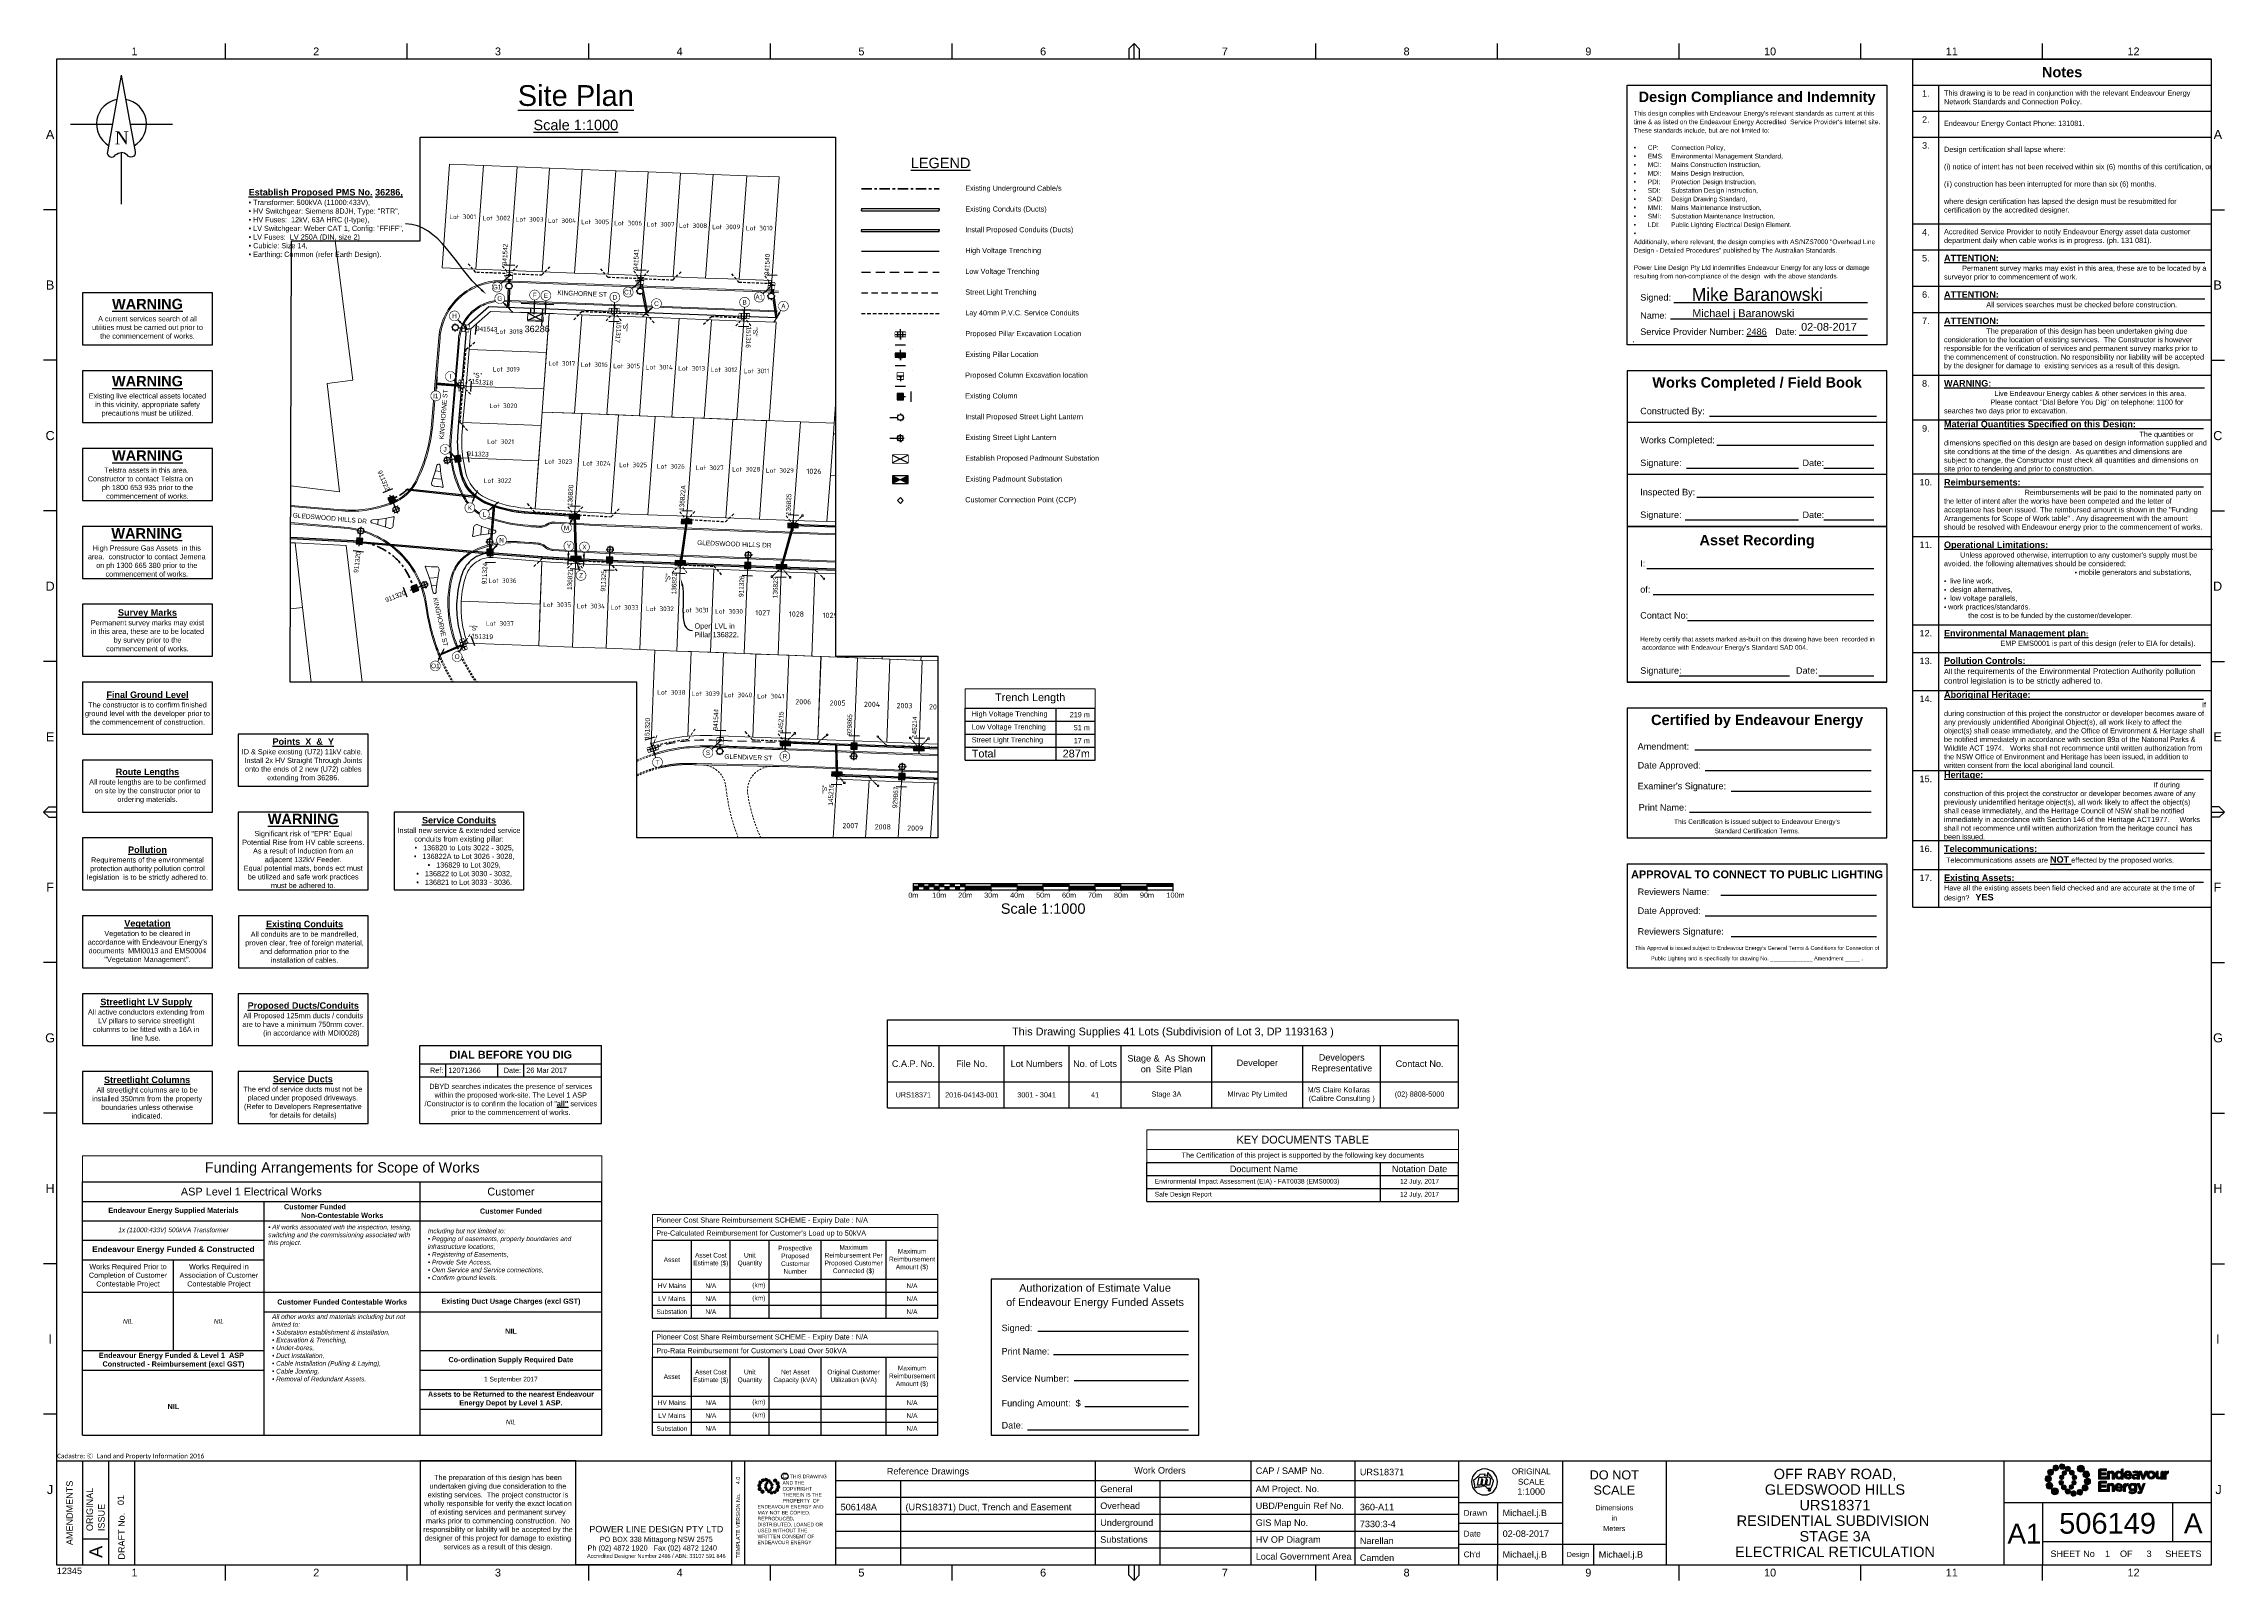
# Paper-space layout '1' of a CAD drawing. Header units: metres, sheet in millimetres. Extents: x -5 to 835, y -6 to 586.
# The model-space entities are those that its viewports show. They can reach past a viewport. Long polylines and large blocks are cut down to what shows.
import ezdxf
from ezdxf import colors
from ezdxf.entities.mleader import LeaderData, LeaderLine
from ezdxf.enums import TextEntityAlignment as Align
from ezdxf.math import Vec2, Vec3

# ---------------------------------------------------------------- set-up
doc = ezdxf.new("R2010")
doc.units = ezdxf.units.M
doc.set_wipeout_variables(frame=1)
for name, pattern in [('Cable Exist UG', [7, 4, -1, 1, -1]), ('Dash', [5, 3, -2]), ('DASHED', [19.05, 12.7, -6.35]), ('DOT', [6.35, 0, -6.35]), ('HIDDEN2', [0.1875, 0.125, -0.0625]), ('IE Trench LV', [5.5, 3.5, -2]), ('PHANTOMX2', [5.6, 2.5, -0.5, 0.15, -0.5, 0.15, -0.5, 0.15, -0.5, 0.15, -0.5])]:
    doc.linetypes.add(name, pattern=pattern)
doc.layers.get('0').update_dxf_attribs({"color": 6})
doc.layers.get('Defpoints').update_dxf_attribs({"color": 250})
for name, color, linetype, lineweight in [('_User Dimensions', 140, 'Continuous', 13), ('_User Miscellaneous3', 30, 'Continuous', 13), ('_User Miscellaneous6', 2, 'Continuous', 13), ('_User_LV_Exist', 5, 'Continuous', 25), ('Cadastre Easements_SP_EXT', 66, 'DASHED', 15), ('Cadastre Land Parcels_SP_EXT', 118, 'Continuous', 15), ('Cadastre Lot Numbers_SP_EXT', 118, 'Continuous', 15), ('Cadastre Lot Numbers_SP_NEW', 2, 'Continuous', 15), ('Cadastre Other Property_SP_EXT', 86, 'DASHED', 15), ('Cadastre Road Names_SP_HV_LV_SL_EXT', 211, 'Continuous', 15), ('Services_SP_EXT', 42, 'PHANTOMX2', 20), ('Services_SP_NEW', 2, 'PHANTOMX2', 20)]:
    doc.layers.add(name, color=color, linetype=linetype, lineweight=lineweight)
doc.layers.add('_User Miscellaneous7', color=131, linetype='Continuous', lineweight=13, transparency=0.5)
doc.layers.add('Kerb_SP_Existing', color=254, linetype='Continuous', lineweight=13, transparency=0.5)
for name, color, linetype in [('Duct_SP_EXT', 30, 'Continuous'), ('Duct_SP_NEW', 2, 'Continuous'), ('Equip_LV_NEW', 2, 'Continuous'), ('Equip_SP_LV_EXT', 7, 'Continuous'), ('Equip_SP_LV_NEW', 2, 'Continuous'), ('Equip_SP_SL_EXT', 7, 'Continuous'), ('Equip_SP_SL_NEW', 2, 'Continuous'), ('Mains_LV_New_T6', 2, 'Cable 4'), ('Notes', 7, 'Continuous'), ('Notes_SP_LV_MISC', 151, 'Continuous'), ('Services_SP_NEW_UG', 2, 'IE Trench LV'), ('Sub_SP_NEW', 2, 'Continuous'), ('SupportsUG_SP_LV_EXT', 7, 'Continuous'), ('Trench_SP_NEW', 2, 'Continuous'), ('UG_Details_SP_MISC', 7, 'Continuous')]:
    doc.layers.add(name, color=color, linetype=linetype)
doc.layers.add('Viewports', color=6, linetype='Continuous', plot=False)
doc.styles.add('ARIAL', font='arial.ttf', dxfattribs={"height": 2})
doc.styles.add('COLUMN_LABEL', font='arial.ttf', dxfattribs={"height": 2})
doc.styles.add('iecARIAL', font='arial.ttf', dxfattribs={"height": 2})
doc.styles.add('iecNAME', font='times.ttf')
doc.styles.add('LotNum', font='isocp.shx')
doc.styles.add('POLE_LABEL', font='arial.ttf', dxfattribs={"height": 2})
doc.styles.add('SL_LABEL', font='arial.ttf', dxfattribs={"height": 2})
doc.styles.get("Standard").update_dxf_attribs({"font": 'arial.ttf'})
doc.linetypes.add('Cable 4', pattern='A,5.25,-0.1,["o",Standard,S=2,R=0,X=1.5,Y=-0.7],-4', length=9.35)
doc.linetypes.add('Cable o', pattern='A,4,-0.01,["O",Standard,S=1.5,R=0,X=0,Y=-0.75],-1.6', length=5.61)
doc.linetypes.add('IE Trench HV', pattern='A,4,-0.4,["/",Standard,S=2,R=0,X=0.25,Y=-1],-1.6', length=6)

# ---------------------------------------------------------------- blocks, each defined once
blk = doc.blocks.new('NorthPnt 11(NP11)')
for p, q in [((-19.7, 0.02), (-3.49, 0)), ((3.32, 0), (19.7, -0.02)), ((-0.08, -10.94), (-0.08, -30.8))]:
    blk.add_line(p, q)
for points in [[(-0.08, 18.81), (-5.43, -10.68, 0.877048), (-2.29, -11.9, -0.1543), (-0.08, -10.94, 0.090511)], [(-0.08, 18.81), (5.26, -10.68, -0.877048), (2.13, -11.9, 0.1543), (-0.08, -10.94, -0.090511)]]:
    blk.add_lwpolyline(points, format="xyb")
for start, end in [(100.5988, 238.86433), (300.09942, 80.43745)]:
    blk.add_arc((0, 0), 9.64, start, end)
at = {"style": 'iecNAME'}
blk.add_text('N', height=5.02, dxfattribs=at).set_placement((-2.62, -7.82))
blk = doc.blocks.new('*T23')
at = {"layer": 'Notes', "color": 0, "linetype": 'ByBlock', "lineweight": -2, "transparency": 16777216}
for p, q in [((0, 326.65), (115, 326.65)), ((0, 0), (0, 326.65)), ((115, 0), (115, 326.65)), ((0, 316.65), (115, 316.65)), ((10, 0), (10, 316.65)), ((0, 306.65), (115, 306.65)), ((0, 296.65), (115, 296.65)), ((0, 263.22), (115, 263.22)), ((0, 253.22), (115, 253.22)), ((0, 239.23), (115, 239.23)), ((0, 229.12), (115, 229.12)), ((0, 204.98), (115, 204.98)), ((0, 187.65), (115, 187.65)), ((0, 166.92), (115, 166.92)), ((0, 142.82), (115, 142.82)), ((0, 108.75), (115, 108.75)), ((0, 98.09), (115, 98.09)), ((0, 83.5), (115, 83.5)), ((0, 52.63), (115, 52.63)), ((0, 25.71), (115, 25.71)), ((0, 14.54), (115, 14.54)), ((0, 0), (115, 0))]:
    blk.add_line(p, q, dxfattribs=at)
at = {"layer": 'Notes', "transparency": 16777216}
for s, insert, char_height, width, attachment_point in [('{\\fArial|b1|i0|c0|p34;Notes}', (57.5, 321.65), 4, 112, 5), ('1.', (5, 314.65), 2.5, 4, 2), ('{\\C7;This drawing is to be read in conjunction with the relevant Endeavour Energy Network Standards and Connection Policy.}', (12, 311.65), 2, 101, 4), ('2.', (5, 304.65), 2.5, 4, 2), ('Endeavour Energy Contact Phone: 131081.', (12, 301.65), 2, 101, 4), ('3.', (5, 294.65), 2.5, 4, 2), ('Design certification shall lapse where:\\P\\P(i) notice of intent has not been received within six (6) months of this certification, or\\P\\P(ii) construction has been interrupted for more than six (6) months.\\P\\Pwhere design certification has lapsed the design must be resubmitted for certification by the accredited designer.', (12, 279.94), 2, 101, 4), ('4.', (5, 261.22), 2.5, 4, 2), ('Accredited Service Provider to notify Endeavour Energy asset data customer department daily when cable works is in progress. (ph. 131 081).', (12, 258.22), 2, 101, 4), ('5.', (5, 251.22), 2.5, 4, 2), ('{\\fArial|b1|i0|c0|p34;\\H1.25x;\\L\\C1;ATTENTION: \\fArial|b0|i0|c0|p34;\\H0.8x;\\l\\C7;                                                                                                                }Permanent survey marks may exist in this area, these are to be located by a surveyor prior to commencement of work.', (12, 246.23), 2, 101, 4), ('6.', (5, 237.23), 2.5, 4, 2), ('{\\fArial|b1|i0|c0|p34;\\H1.25x;\\L\\C1;ATTENTION: \\H0.8x;                                                                                                                            }All services searches must be checked before construction.', (12, 234.17), 2, 101, 4), ('7.', (5, 227.12), 2.5, 4, 2), ('{\\fArial|b1|i0|c0|p34;\\H1.25x;\\L\\C1;ATTENTION:\\H0.8x;                                                                                                                             }The preparation of this design has been undertaken giving due consideration to the location of existing services.  The Constructor is however responsible for the verification of services and permanent survey marks prior to the commencement of construction. No responsibility nor liability will be accepted by the designer for damage to  existing services as a result of this design.', (12, 217.05), 2, 101, 4), ('8.', (5, 202.98), 2.5, 4, 2), ('{\\fArial|b1|i0|c0|p34;\\H1.25x;\\L\\C1;WARNING:\\fArial|b0|i0|c0|p34;\\l   \\H0.8x;                                                                                                                                 }Live Endeavour Energy cables & other services in this area.                                  Please contact "Dial Before You Dig" on telephone: 1100 for searches two days prior to excavation.', (12, 196.32), 2, 101, 4), ('9.', (5, 185.65), 2.5, 5, 2), ('{\\fArial|b1|i0|c0|p34;\\H1.25x;\\L\\C3;Material Quantities Specified on this Design:\\fArial|b0|i0|c0|p34;\\l  \\H0.8x; \\C1;                                                                                                                                 \\C7;The quantities or dimensions specified on this design are based on design information supplied and site conditions at the time of the design.  As quantities and dimensions are subject to change, the Constructor must check all quantities and dimensions on site prior to tendering and prior to construction.}', (12, 177.28), 2, 101, 4), ('10.', (5, 164.92), 2.5, 7, 2), ('{\\fArial|b1|i0|c0|p34;\\H1.25x;\\L\\C3;Reimbursements:\\fArial|b0|i0|c0|p34;\\l   \\H0.8x;\\C1;                                                                                                                                 \\C7;Reimbursements will be paid to the nominated party on the letter of intent after the works have been competed and the letter of acceptance has been issued. The reimbursed amount is shown in the "Funding Arrangements for Scope of Work table" . Any disagreement with the amount should be resolved with Endeavour energy prior to the commencement of works.}', (12, 154.87), 2, 101, 4), ('11.', (5, 140.82), 2.5, 7, 2), ("{\\fArial|b1|i0|c0|p34;\\H1.25x;\\L\\C3;Operational Limitations: \\l \\H0.8x;    }                                                                                     Unless approved otherwise, interruption to any customer's supply must be avoided. the following alternatives should be considered:                                                                                                             {\\fSymbol|b0|i0|c2|p18;\\H0.9x;\\C3; · }mobile generators and substations,\\P{\\fSymbol|b0|i0|c2|p18;\\H0.9x;\\C3;· } live line work,\\P{\\fSymbol|b0|i0|c2|p18;\\H0.9x;\\C3;· } design alternatives,\\P{\\fSymbol|b0|i0|c2|p18;\\H0.9x;\\C3;· } low voltage parallels,\\P{\\fSymbol|b0|i0|c2|p18;\\H0.9x;\\C3;· }work practices/standards.                                                                                                        the cost is to be funded by the customer/developer.", (12, 125.78), 2, 101, 4), ('12.', (5, 106.75), 2.5, 7, 2), ('13.', (5, 96.09), 2.5, 7, 2), ('14.', (5, 81.5), 2.5, 7, 2), ('15.', (5, 50.63), 2.5, 7, 2), ('16.', (5, 23.71), 2.5, 7, 2), ('17.', (5, 12.54), 2.5, 7, 2), ('{\\fArial|b1|i0|c0|p34;\\H1.25x;\\L\\C3;Existing Assets:                       }                                                                   Have all the existing assets been field checked and are accurate at the time of design?   {\\fArial|b1|i0|c0|p34;\\H1.25x;\\C1;YES\\C256; }', (12, 7.27), 2, 101, 4)]:
    blk.add_mtext(s, dxfattribs=dict(at, insert=insert, char_height=char_height, width=width, attachment_point=attachment_point))
at = {"layer": 'Notes', "color": 7, "transparency": 16777216, "char_height": 2, "width": 101, "attachment_point": 4}
for s, insert in [('{\\fArial|b1|i0|c0|p34;\\H1.25x;\\L\\C3;Environmental Management plan\\H0.8x;:\\fArial|b0|i0|c0|p34;\\l\\C256;                                                                                       EMP EMS0001 is part of this design (refer to EIA for details).}', (12, 103.42)), ('{\\fArial|b1|i0|c0|p34;\\H1.25x;\\L\\C3;Pollution Controls:    \\H0.8x;                                                                                   }All {\\H1.1111x;the requirements of the Environmental Protection Authority pollution control legislation is to be strictly adhered to.}', (12, 90.79)), ('{\\fArial|b1|i0|c0|p34;\\H1.25x;\\L\\C3;Aboriginal Heritage:  \\C0; \\H0.8x;    \\fArial|b0|i0|c0|p34;\\l                                                                                                                                                                                                                If during construction of this project the constructor or developer becomes aware of any previously unidentified Aboriginal Object(s), all work likely to affect the object(s) shall cease immediately, and the Office of Environment & Heritage shall be notified immediately in accordance with section 89a of the National Parks & Wildlife ACT 1974.   Works shall not recommence until written authorization from the NSW Office of Environment and Heritage has been issued, in addition to written consent from the local aboriginal land council.}', (12, 68.06)), ('{\\fArial|b1|i0|c0|p34;\\H1.25x;\\L\\C3;Heritage: \\H0.8x;\\C0;      \\fArial|b0|i0|c0|p34;\\l                                                                                                                                                                                                                If during construction of this project the constructor or developer becomes aware of any previously unidentified heritage object(s), all work likely to affect the object(s) shall cease immediately, and the Heritage Council of NSW shall be notified immediately in accordance with Section 146 of the Heritage ACT1977.     Works shall not recommence until written authorization from the heritage council has been issued.}', (12, 39.17)), ('{\\fArial|b1|i0|c0|p34;\\H1.25x;\\L\\C3;Telecommunications:\\H0.8x;                                                                                      }Telecommunications assets are{\\C1; \\fArial|b1|i0|c0|p34;\\H1.25x;\\LNOT\\H0.8x;\\l }effected by the proposed works. ', (12, 20.13))]:
    blk.add_mtext(s, dxfattribs=dict(at, insert=insert))
blk = doc.blocks.new('*U44')
at = {"layer": 'Notes'}
for points in [[(0, 0), (2, 0), (2, 1.25), (0, 1.25)], [(2, 1.25), (4, 1.25), (4, 2.5), (2, 2.5)], [(4, 0), (6, 0), (6, 1.25), (4, 1.25)], [(6, 1.25), (8, 1.25), (8, 2.5), (6, 2.5)], [(8, 0), (10, 0), (10, 1.25), (8, 1.25)], [(10, 1.25), (12, 1.25), (12, 2.5), (10, 2.5)], [(12, 0), (14, 0), (14, 1.25), (12, 1.25)], [(14, 1.25), (16, 1.25), (16, 2.5), (14, 2.5)], [(16, 0), (18, 0), (18, 1.25), (16, 1.25)], [(18, 1.25), (20, 1.25), (20, 2.5), (18, 2.5)], [(20, 0), (30, 0), (30, 1.25), (20, 1.25)], [(30, 1.25), (40, 1.25), (40, 2.5), (30, 2.5)], [(40, 0), (50, 0), (50, 1.25), (40, 1.25)], [(50, 1.25), (60, 1.25), (60, 2.5), (50, 2.5)], [(60, 0), (70, 0), (70, 1.25), (60, 1.25)], [(70, 1.25), (80, 1.25), (80, 2.5), (70, 2.5)], [(80, 0), (90, 0), (90, 1.25), (80, 1.25)], [(90, 1.25), (100, 1.25), (100, 2.5), (90, 2.5)]]:
    blk.add_hatch(color=256, dxfattribs=at).paths.add_polyline_path(points)
for p, q in [((0, 2.5), (0, 0)), ((0, 2.5), (100, 2.5)), ((2, 1.25), (0, 1.25)), ((0, 1.25), (0, 0)), ((0, 0), (100, 0)), ((0, 0), (2, 0)), ((0, 0), (0, -0.5)), ((2, 2.5), (2, 1.25)), ((2, 0), (2, 1.25)), ((2, 1.25), (4, 1.25)), ((4, 1.25), (4, 2.5)), ((6, 1.25), (4, 1.25)), ((4, 1.25), (4, 0)), ((4, 0), (6, 0)), ((6, 2.5), (6, 1.25)), ((6, 0), (6, 1.25)), ((6, 1.25), (8, 1.25)), ((8, 1.25), (8, 2.5)), ((10, 1.25), (8, 1.25)), ((8, 1.25), (8, 0)), ((8, 0), (10, 0)), ((10, 2.5), (10, 1.25)), ((10, 1.25), (20, 1.25)), ((10, 0), (10, 1.25)), ((10, 0), (10, -0.5)), ((20, 1.25), (20, 2.5)), ((30, 1.25), (20, 1.25)), ((20, 1.25), (20, 0)), ((20, 0), (30, 0)), ((20, 0), (20, -0.5)), ((30, 2.5), (30, 1.25)), ((30, 0), (30, 1.25)), ((30, 1.25), (40, 1.25)), ((30, 0), (30, -0.5)), ((40, 1.25), (40, 2.5)), ((100, 1.26), (40, 1.25)), ((40, 1.25), (40, 0)), ((40, 0), (50, 0)), ((40, 0), (40, -0.5)), ((50, 0), (50, 2.5)), ((50, 0), (50, 1.25)), ((50, 0), (50, -0.5)), ((60, 0), (60, -0.5)), ((60.02, 0), (60.02, 2.5)), ((60.02, 0), (60.02, 1.25)), ((70, 0), (70, 2.5)), ((70, 0), (70, 1.25)), ((70.02, 0), (70.02, -0.5)), ((79.98, 0), (79.98, 2.5)), ((79.98, 0), (79.98, 1.25)), ((80, 0), (80, -0.5)), ((89.98, 0), (89.98, -0.5)), ((90.01, 0), (90.01, 2.5)), ((90.01, 0), (90.01, 1.25)), ((100, 2.5), (100.01, -0.5))]:
    blk.add_line(p, q, dxfattribs=at)
at = {"layer": 'Notes', "style": 'iecARIAL'}
for s, p in [('0m', (0, -2.04)), ('10m', (10, -2.04)), ('20m', (20, -2.04)), ('30m', (30, -2.04)), ('40m', (40, -2.04)), ('50m', (50, -2.04)), ('60m', (60, -2.04)), ('70m', (70, -2.04)), ('80m', (80, -2.04)), ('90m', (90, -2.04)), ('100m', (101, -2.04))]:
    blk.add_text(s, height=2, dxfattribs=at).set_placement(p, align=Align.MIDDLE_CENTER)
blk.add_text('Scale 1:1000', height=4, dxfattribs=at).set_placement((50, -7.13), align=Align.MIDDLE)
blk = doc.blocks.new('*T24')
at = {"layer": 'Notes', "color": 0, "linetype": 'ByBlock', "lineweight": -2, "transparency": 16777216}
for p, q in [((0, 33.96), (220, 33.96)), ((0, 0), (0, 33.96)), ((220, 0), (220, 33.96)), ((0, 23.96), (220, 23.96)), ((20, 0), (20, 23.96)), ((45, 0), (45, 23.96)), ((70, 0), (70, 23.96)), ((90, 0), (90, 23.96)), ((125, 0), (125, 23.96)), ((160, 0), (160, 23.96)), ((190, 0), (190, 23.96)), ((0, 10), (220, 10)), ((0, 0), (220, 0))]:
    blk.add_line(p, q, dxfattribs=at)
at = {"layer": 'Notes', "color": 7, "transparency": 16777216, "attachment_point": 5}
for s, insert, char_height, width in [('This Drawing Supplies {\\C1;41} Lots (Subdivision of {\\C1;Lot 3, DP 1193163 })  ', (110, 28.96), 3, 217), ('C.A.P. No.', (10, 16.98), 2.5, 17), ('File No. ', (32.5, 16.98), 2.5, 22), ('Lot Numbers', (57.5, 16.98), 2.5, 22), ('No. of Lots', (80, 16.98), 2.5, 17), ('Stage &  As Shown on  Site Plan', (107.5, 16.98), 2.5, 32), ('Developer', (142.5, 16.98), 2.5, 32), ('Developers Representative', (175, 16.98), 2.5, 27), ('Contact No.', (205, 16.98), 2.5, 27)]:
    blk.add_mtext(s, dxfattribs=dict(at, insert=insert, char_height=char_height, width=width))
at = {"layer": 'Notes', "color": 0, "transparency": 16777216, "char_height": 2, "attachment_point": 5}
for s, insert, width in [('URS18371', (10, 5), 17), ('2016-04143-001', (32.5, 5), 22), ('3001 - 3041', (57.5, 5), 22), ('41', (80, 5), 19), ('Stage 3A', (107.5, 5), 34), ('MIrvac Pty Limited', (142.5, 5), 32), ('M/S Claire Kollaras                            (Calibre Consulting )', (175, 5), 27), ('(02) 8808-5000', (205, 5), 27)]:
    blk.add_mtext(s, dxfattribs=dict(at, insert=insert, width=width))
blk = doc.blocks.new('*U43')
at = {"layer": 'Notes', "lineweight": -3}
for p, q in [((18, 40), (76, 40)), ((24, 31), (76, 31)), ((32, 21), (76, 21)), ((36, 11), (76, 11)), ((14, 2), (76, 2))]:
    blk.add_line(p, q, dxfattribs=at)
at = {"layer": 'Notes'}
blk.add_lwpolyline([(0, 0), (80, 0), (80, 60), (0, 60)], close=True, dxfattribs=at)
at = {"layer": 'Notes', "lineweight": -3}
for s, p in [('Signed:', (4, 39.26)), ('Print Name:', (4, 30.26)), ('Service Number:', (4, 19.76)), ('Funding Amount:  $', (4, 10.26)), ('Date:    ', (4, 1.76))]:
    blk.add_text(s, height=2.5, dxfattribs=at).set_placement(p, align=Align.BOTTOM_LEFT)
at = {"layer": 'Notes', "lineweight": -3, "insert": (40, 53.5), "char_height": 3, "attachment_point": 5, "line_spacing_factor": 1.1}
blk.add_mtext('Authorization of Estimate Value\\Pof Endeavour Energy Funded Assets', dxfattribs=at)
blk = doc.blocks.new('*T31')
at = {"layer": 'Defpoints', "color": 8, "linetype": 'ByBlock', "lineweight": 0, "transparency": 16777216}
for p, q in [((0, 27.5), (120, 27.5)), ((0, 15), (0, 27.5)), ((120, 15), (120, 27.5)), ((0, 20), (120, 20))]:
    blk.add_line(p, q, dxfattribs=at)
at = {"layer": 'Notes', "color": 0, "linetype": 'ByBlock', "lineweight": -2, "transparency": 16777216}
for p, q in [((0, 15), (120, 15)), ((0, 0), (0, 15)), ((0, 10), (120, 10)), ((90, 0), (90, 15)), ((120, 0), (120, 15)), ((0, 5), (120, 5)), ((0, 0), (120, 0))]:
    blk.add_line(p, q, dxfattribs=at)
at = {"layer": 'Notes', "color": 0, "transparency": 16777216}
for s, insert, char_height, width, attachment_point in [('KEY DOCUMENTS TABLE', (60, 23.75), 3, 117, 5), ('The Certification of this project is supported by the following key documents', (60, 17.5), 2, 117, 5), ('{\\C256;Environmental Impact Assessment (EIA) - FAT0038 (EMS0003)}', (3, 7.5), 1.8, 84, 4), ('Document Name', (45, 12.5), 2.5, 87, 5), ('Notation Date', (105, 12.5), 2.5, 27, 5), ('Safe Design Report', (3, 2.5), 1.8, 84, 4)]:
    blk.add_mtext(s, dxfattribs=dict(at, insert=insert, char_height=char_height, width=width, attachment_point=attachment_point))
at = {"layer": 'Notes', "color": 1, "transparency": 16777216, "char_height": 1.8, "width": 27, "attachment_point": 5}
for insert in [(105, 7.5), (105, 2.5)]:
    blk.add_mtext('12 July, 2017', dxfattribs=dict(at, insert=insert))
blk = doc.blocks.new('*T32')
at = {"layer": 'Defpoints', "color": 8, "linetype": 'ByBlock', "lineweight": 0, "transparency": 16777216}
for p, q in [((0, 40), (110, 40)), ((0, 30), (0, 40)), ((0, 35), (110, 35)), ((110, 30), (110, 40))]:
    blk.add_line(p, q, dxfattribs=at)
at = {"layer": 'Notes', "color": 0, "linetype": 'ByBlock', "lineweight": -2, "transparency": 16777216}
for p, q in [((0, 30), (110, 30)), ((0, 0), (0, 30)), ((15, 0), (15, 30)), ((30, 0), (30, 30)), ((45, 0), (45, 30)), ((65, 0), (65, 30)), ((90, 0), (90, 30)), ((110, 0), (110, 30)), ((0, 15), (110, 15)), ((0, 10), (110, 10)), ((0, 5), (110, 5)), ((0, 0), (110, 0))]:
    blk.add_line(p, q, dxfattribs=at)
at = {"layer": 'Notes', "color": 7, "transparency": 16777216}
for s, insert, char_height, width, attachment_point in [('Pioneer Cost Share Reimbursement SCHEME - Expiry Date : {\\C1;N/A}', (1.5, 37.5), 2, 107, 4), ("Pre-Calculated Reimbursement for Customer's Load up to 50kVA", (1.5, 32.5), 2, 107, 4), ('Unit Quantity', (37.5, 22.5), 1.8, 12, 5), ('Prospective Proposed Customer Number', (55, 22.5), 1.8, 18, 5), ('Maximum Reimbursement Per Proposed Customer Connected ($)', (77.5, 22.5), 1.8, 25, 5), ('Maximum Reimbursement Amount ($)', (100, 22.5), 1.8, 18, 5), ('Asset', (7.5, 22.5), 1.8, 12, 5), ('Asset Cost Estimate ($)', (22.5, 22.5), 1.8, 14, 5)]:
    blk.add_mtext(s, dxfattribs=dict(at, insert=insert, char_height=char_height, width=width, attachment_point=attachment_point))
at = {"layer": 'Notes', "color": 0, "transparency": 16777216, "char_height": 1.8}
for s, insert, width, attachment_point in [('HV Mains', (7.5, 12.5), 12, 5), ('LV Mains', (7.5, 7.5), 12, 5), ('N/A', (22.5, 12.5), 12, 5), ('N/A', (22.5, 7.5), 12, 5), ('(km)', (43.5, 12.5), 12, 6), ('(km)', (43.5, 7.5), 12, 6), ('N/A', (100, 12.5), 17, 5), ('N/A', (100, 7.5), 17, 5), ('Substation', (7.5, 2.5), 12, 5), ('N/A', (22.5, 2.5), 12, 5), ('N/A', (100, 2.5), 17, 5)]:
    blk.add_mtext(s, dxfattribs=dict(at, insert=insert, width=width, attachment_point=attachment_point))
blk = doc.blocks.new('*T33')
at = {"layer": 'Defpoints', "color": 8, "linetype": 'ByBlock', "lineweight": 0, "transparency": 16777216}
for p, q in [((0, 40), (110, 40)), ((0, 30), (0, 40)), ((0, 35), (110, 35)), ((110, 30), (110, 40))]:
    blk.add_line(p, q, dxfattribs=at)
at = {"layer": 'Notes', "color": 0, "linetype": 'ByBlock', "lineweight": -2, "transparency": 16777216}
for p, q in [((0, 30), (110, 30)), ((0, 0), (0, 30)), ((15, 0), (15, 30)), ((30, 0), (30, 30)), ((45, 0), (45, 30)), ((65, 0), (65, 30)), ((90, 0), (90, 30)), ((110, 0), (110, 30)), ((0, 15), (110, 15)), ((0, 10), (110, 10)), ((0, 5), (110, 5)), ((0, 0), (110, 0))]:
    blk.add_line(p, q, dxfattribs=at)
at = {"layer": 'Notes', "color": 7, "transparency": 16777216}
for s, insert, char_height, width, attachment_point in [('Pioneer Cost Share Reimbursement SCHEME - Expiry Date : N/A', (1.5, 37.5), 2, 107, 4), ("Pro-Rata Reimbursement for Customer's Load Over 50kVA", (1.5, 32.5), 2, 107, 4), ('Unit Quantity', (37.5, 22.5), 1.8, 12, 5), ('Original Customer Utilization (kVA)', (77.5, 22.5), 1.8, 22, 5), ('Maximum Reimbursement Amount ($)', (100, 22.5), 1.8, 18, 5), ('Asset', (7.5, 22.5), 1.8, 12, 5), ('Asset Cost Estimate ($)', (22.5, 22.5), 1.8, 14, 5), ('Net Asset Capacity (kVA)', (55, 22.5), 1.8, 17, 5)]:
    blk.add_mtext(s, dxfattribs=dict(at, insert=insert, char_height=char_height, width=width, attachment_point=attachment_point))
at = {"layer": 'Notes', "color": 0, "transparency": 16777216, "char_height": 1.8}
for s, insert, width, attachment_point in [('HV Mains', (7.5, 12.5), 12, 5), ('LV Mains', (7.5, 7.5), 12, 5), ('N/A', (22.5, 12.5), 12, 5), ('N/A', (22.5, 7.5), 12, 5), ('   (km)', (43.5, 12.5), 12, 6), ('(km)', (43.5, 7.5), 12, 6), ('N/A', (100, 12.5), 17, 5), ('N/A', (100, 7.5), 17, 5), ('Substation', (7.5, 2.5), 12, 5), ('N/A', (22.5, 2.5), 12, 5), ('N/A', (100, 2.5), 17, 5)]:
    blk.add_mtext(s, dxfattribs=dict(at, insert=insert, width=width, attachment_point=attachment_point))
blk = doc.blocks.new('*T34')
at = {"layer": 'Defpoints', "color": 8, "linetype": 'ByBlock', "lineweight": 0, "transparency": 16777216}
for p, q in [((0, 107.5), (200, 107.5)), ((0, 97.5), (0, 107.5)), ((200, 97.5), (200, 107.5))]:
    blk.add_line(p, q, dxfattribs=at)
at = {"layer": 'Notes', "color": 0, "linetype": 'ByBlock', "lineweight": -2, "transparency": 16777216}
for p, q in [((0, 97.5), (200, 97.5)), ((0, 0), (0, 97.5)), ((130, 0), (130, 97.5)), ((200, 0), (200, 97.5)), ((0, 90), (200, 90)), ((70, 0), (70, 90)), ((0, 82.5), (200, 82.5)), ((0, 75), (70, 75)), ((0, 67.5), (70, 67.5)), ((35, 32.5), (35, 67.5)), ((0, 55), (200, 55)), ((70, 47.5), (200, 47.5)), ((0, 32.5), (70, 32.5)), ((130, 32.5), (200, 32.5)), ((0, 25), (70, 25)), ((130, 25), (200, 25)), ((130, 17.5), (200, 17.5)), ((130, 10), (200, 10)), ((0, 0), (200, 0))]:
    blk.add_line(p, q, dxfattribs=at)
at = {"layer": 'Notes', "color": 0, "transparency": 16777216}
for s, insert, char_height, width, attachment_point in [('Funding Arrangements for Scope of Works', (100, 102.5), 4, 197, 5), ('ASP Level 1 Electrical Works', (65, 93.75), 3, 127, 5), ('Customer', (165, 93.75), 3, 67, 5), ('{\\fArial|b1|i0|c0|p34;Endeavour Energy Supplied Materials}', (35, 86.25), 2, 67, 5), ('{\\fArial|b1|i0|c0|p34;Customer Funded                            Non-Contestable Works}', (100, 86.25), 2, 57, 5), ('{\\fArial|b1|i0|c0|p34;Customer Funded}', (165, 86.25), 2, 67, 5), ('{\\fArial|b0|i1|c0|p34;\\C3;1x (11000:433V) 500kVA Transformer}', (35, 78.75), 1.8, 67, 5), ('{\\fSymbol|b0|i1|c2|p18;\\C3;· \\fArial|b0|i1|c0|p34;All works associated with the inspection, testing, switching and the commissioning associated with this project.}', (71.5, 81), 1.8, 57, 1), ('{\\fArial|b0|i1|c0|p34;\\C3;Including but not limited to:\\P\\fSymbol|b0|i1|c2|p18;· \\fArial|b0|i1|c0|p34;Pegging of easements, property boundaries and infrastructure locations,                                                        \\P\\fSymbol|b0|i1|c2|p18;· \\fArial|b0|i1|c0|p34;Registering of Easements,\\P\\fSymbol|b0|i1|c2|p18;· \\fArial|b0|i1|c0|p34;Provide Site Access,\\P\\fSymbol|b0|i1|c2|p18;· \\fArial|b0|i1|c0|p34;Own Service and Service connections,\\P\\fSymbol|b0|i1|c2|p18;· \\fArial|b0|i1|c0|p34;Confirm ground levels.}', (133, 79.5), 1.8, 64, 1), ('{\\fArial|b1|i0|c0|p34;Endeavour Energy Funded & Constructed}', (35, 71.25), 2.25, 67, 5), ('Works Required Prior to Completion of Customer Contestable Project', (17.5, 61.25), 2, 32, 5), ('Works Required in Association of Customer Contestable Project', (52.5, 61.25), 2, 32, 5), ('{\\fArial|b1|i0|c0|p34;Customer Funded Contestable Works}', (100, 51.25), 2, 57, 5), ('{\\fArial|b1|i0|c0|p34;Existing Duct Usage Charges (excl GST)}', (165, 51.25), 2, 67, 5), ('{\\fArial|b0|i1|c0|p34;\\C3;NIL}', (17.5, 43.75), 1.8, 32, 5), ('{\\fArial|b0|i1|c0|p34;\\C3;NIL}', (52.5, 43.75), 1.8, 32, 5), ('{\\fArial|b0|i1|c0|p34;\\C3;All other works and materials including but not limited to:\\P\\fSymbol|b0|i1|c2|p18;· \\fArial|b0|i1|c0|p34;Substation establishment & installation,                                                        \\P\\fSymbol|b0|i1|c2|p18;· \\fArial|b0|i1|c0|p34;Excavation & Trenching,\\P\\fSymbol|b0|i1|c2|p18;· \\fArial|b0|i1|c0|p34;Under-bores,\\P\\fSymbol|b0|i1|c2|p18;· \\fArial|b0|i1|c0|p34;Duct Installation,\\P\\fSymbol|b0|i1|c2|p18;· \\fArial|b0|i1|c0|p34;Cable Installation (Pulling & Laying),\\P\\fSymbol|b0|i1|c2|p18;· \\fArial|b0|i1|c0|p34;Cable Jointing, \\P\\fSymbol|b0|i1|c2|p18;· \\fArial|b0|i1|c0|p34;Removal of Redundant Assets.}', (73, 46.5), 1.8, 54, 1), ('{\\fArial|b1|i0|c0|p34;\\H0.99999x;\\C3;NIL}', (165, 40), 2, 67, 5), ('{\\fArial|b1|i0|c0|p34;Endeavour Energy Funded & Level 1  ASP   Constructed - Reimbursement (excl GST)}', (35, 28.75), 2, 67, 5), ('{\\fArial|b1|i0|c0|p34;Co-ordination Supply Required Date }', (165, 28.75), 2, 67, 5), ('{\\fArial|b1|i0|c0|p34;Assets to be Returned to the nearest Endeavour Energy Depot by Level 1 ASP.}', (165, 13.75), 2, 67, 5), ('{\\C3;1 September 2017', (165, 21.25), 1.8, 67, 5), ('{\\H0.9x;\\C3;\\P\\fArial|b1|i0|c0|p34;\\H1.1111x;NIL}', (35, 12.5), 2, 67, 5), ('{\\fArial|b0|i1|c0|p34;\\C3;NIL}', (165, 5), 1.8, 67, 5)]:
    blk.add_mtext(s, dxfattribs=dict(at, insert=insert, char_height=char_height, width=width, attachment_point=attachment_point))
blk = doc.blocks.new('*U41')
at = {"layer": 'Notes', "lineweight": -3}
for p, q in [((31.61, 102.5), (96, 102.5)), ((34.52, 91.25), (95, 91.25)), ((22.83, 82.5), (66, 82.5)), ((75.75, 82.5), (95, 82.5)), ((26.82, 71.25), (95, 71.25)), ((22.24, 62.5), (66, 62.5)), ((75.75, 62.5), (95, 62.5)), ((7.5, 43.75), (95, 43.75)), ((10, 33.75), (95, 33.75)), ((23.25, 23.75), (95, 23.75)), ((20, 2.5), (62.5, 2.5)), ((73.75, 2.5), (95, 2.5))]:
    blk.add_line(p, q, dxfattribs=at)
at = {"layer": 'Notes'}
for p, q in [((100, 100), (0, 100)), ((100, 80), (0, 80)), ((100, 60), (0, 60)), ((100, 0), (0, 0))]:
    blk.add_line(p, q, dxfattribs=at)
for points in [[(0, 60), (100, 60), (100, 120), (0, 120)], [(0, 0), (100, 0), (100, 60), (0, 60)]]:
    blk.add_lwpolyline(points, close=True, dxfattribs=at)
at = {"layer": 'Notes', "ltscale": 10}
for s, p in [('Works Completed:', (5, 91.25)), ('Signature:', (5, 82.5)), ('Date:', (67.5, 82.5)), ('Inspected By:', (5, 71.25)), ('Signature:', (5, 62.5)), ('Date:', (67.5, 62.5)), ('I:', (5, 43.75)), ('of:', (5, 33.75)), ('Contact No:', (5, 23.75)), ('Signature:', (5, 2.5)), ('Date:', (65, 2.5))]:
    blk.add_text(s, height=2.5, dxfattribs=at).set_placement(p, align=Align.BOTTOM_LEFT)
at = {"layer": 'Notes', "ltscale": 10, "char_height": 4, "attachment_point": 2}
for s, insert in [('{\\fArial|b1|i0|c0|p34;Works Completed / Field Book}', (50, 117.5)), ('{\\fArial|b1|i0|c0|p34;Asset Recording}', (50.01, 56.75))]:
    blk.add_mtext(s, dxfattribs=dict(at, insert=insert))
at = {"layer": 'Notes', "ltscale": 10, "insert": (5, 102.46), "char_height": 2.5, "width": 24.8465, "attachment_point": 7}
blk.add_mtext('Constructed By:', dxfattribs=at)
at = {"layer": 'Notes', "insert": (5, 17.5), "char_height": 2, "attachment_point": 1}
blk.add_mtext("{\\H0.9x;Hereby certify that assets marked as-built on this drawing have been  recorded in\\P accordance with Endeavour Energy's Standard SAD 004}.", dxfattribs=at)
blk = doc.blocks.new('*U42')
at = {"layer": 'Notes'}
for p, q in [((16.64, 10), (92.5, 10)), ((17.96, 16.25), (92.5, 16.25)), ((66.21, 3.75), (92.5, 3.75))]:
    blk.add_line(p, q, dxfattribs=at)
blk.add_lwpolyline([(0, 100), (100, 100), (100, 0), (0, 0)], close=True, dxfattribs=at)
at = {"layer": 'Notes', "ltscale": 10, "insert": (50, 97.5), "char_height": 4, "attachment_point": 2}
blk.add_mtext('{\\fArial|b1|i0|c0|p34;Design Compliance and Indemnity}', dxfattribs=at)
at = {"layer": 'Notes', "lineweight": -3, "insert": (2.5, 25), "char_height": 1.8, "width": 93.5, "attachment_point": 7, "line_spacing_factor": 1.1}
blk.add_mtext('This design complies with Endeavour Energy\'s relevant standards as current at this time & as listed on the Endeavour Energy Accredited  Service Provider\'s Internet site. These standards include, but are not limited to:\\P\\P\\pi-5.4,l5.4,t5.4,14.4;{\\fSymbol|b0|i0|c2|p18;·^I}CP:^IConnection Policy,\\P{\\fSymbol|b0|i0|c2|p18;·^I}EMS: ^IEnvironmental Management Standard,\\P{\\fSymbol|b0|i0|c2|p18;·^I}MCI:^IMains Construction Instruction,\\P{\\fSymbol|b0|i0|c2|p18;·^I}MDI:^IMains Design Instruction,\\P{\\fSymbol|b0|i0|c2|p18;·^I}PDI:^IProtection Design Instruction,\\P{\\fSymbol|b0|i0|c2|p18;·^I}SDI:^ISubstation Design Instruction,\\P{\\fSymbol|b0|i0|c2|p18;·^I}SAD:^IDesign Drawing Standard,\\P{\\fSymbol|b0|i0|c2|p18;·^I}MMI:^IMains Maintenance Instruction,\\P{\\fSymbol|b0|i0|c2|p18;·^I}SMI:^ISubstation Maintenance Instruction,\\P{\\fSymbol|b0|i0|c2|p18;·^I}LDI:^IPublic Lighting Electrical Design Element.\\P\\pt5.4;{\\fSymbol|b0|i0|c2|p18;·^I}\\P\\pi0,l0,tz;Additionally, where relevant, the design complies with AS/NZS7000 "Overhead Line Design - Detailed Procedures" published by The Australian Standards.\\P\\PPower Line Design Pty Ltd indemnifies Endeavour Energy for any loss or damage resulting from non-compliance of the design  with the above standards.', dxfattribs=at)
at = {"layer": 'Notes', "char_height": 2.5, "attachment_point": 7}
for s, insert in [('Signed:', (5, 16.25)), ('Name:', (5, 10)), ('Service Provider Number: {\\L2486}', (5, 3.75)), ('Date:', (57, 3.75))]:
    blk.add_mtext(s, dxfattribs=dict(at, insert=insert))
blk = doc.blocks.new('Certfied by Endeavour Energy')
at = {"layer": 'Notes', "lineweight": -3}
for p, q in [((26, 34), (94, 34)), ((30, 26), (94, 26)), ((40, 18), (94, 18)), ((24, 10), (94, 10))]:
    blk.add_line(p, q, dxfattribs=at)
at = {"layer": 'Notes'}
blk.add_lwpolyline([(0, 0), (100, 0), (100, 50), (0, 50)], close=True, dxfattribs=at)
at = {"layer": 'Notes', "ltscale": 10, "insert": (50, 47.5), "char_height": 4, "attachment_point": 2}
blk.add_mtext('{\\fArial|b1|i0|c0|p34;Certified by Endeavour Energy}', dxfattribs=at)
at = {"layer": 'Notes', "char_height": 2.5, "attachment_point": 7}
for s, insert, width in [('Amendment:', (4, 34), 19.80559345), ('Date Approved:', (4, 26), 32), ("Examiner's Signature:", (4, 18), 50), ('Print Name:', (4.403783, 10.5), 23.596217)]:
    blk.add_mtext(s, dxfattribs=dict(at, insert=insert, width=width))
at = {"layer": 'Notes', "lineweight": -3, "insert": (50, 4.5), "char_height": 1.8, "attachment_point": 5, "line_spacing_factor": 1.2}
blk.add_mtext("This Certification is issued subject to Endeavour Energy's \\PStandard Certification Terms.", dxfattribs=at)
blk = doc.blocks.new('EE_LOGO_SMALL')
at = {"layer": 'Notes'}
h = blk.add_hatch(color=256, dxfattribs=at)
edge = h.paths.add_edge_path()
edge.add_spline(control_points=[(-8.4, 2), (-9.2, 2), (-9.8, 1.4), (-9.8, 0.7), (-9.9, -0.1), (-9.3, -0.7), (-8.6, -0.8), (-7.8, -0.8), (-7.2, -0.2), (-7.1, 0.5), (-7.1, 1.3), (-7.7, 1.9), (-8.4, 2)], knot_values=[0, 0, 0, 0, 1, 1, 1, 2, 2, 2, 3, 3, 3, 4, 4, 4, 4], degree=3, periodic=0)
h = blk.add_hatch(color=256, dxfattribs=at)
edge = h.paths.add_edge_path()
edge.add_spline(control_points=[(-6.8, 4.5), (-7.4, 4.8), (-8.2, 4.6), (-8.6, 4), (-8.9, 3.4), (-8.7, 2.6), (-8.1, 2.2), (-7.5, 1.9), (-6.7, 2.1), (-6.3, 2.7), (-6, 3.3), (-6.2, 4.1), (-6.8, 4.5)], knot_values=[0, 0, 0, 0, 1, 1, 1, 2, 2, 2, 3, 3, 3, 4, 4, 4, 4], degree=3, periodic=0)
h = blk.add_hatch(color=256, dxfattribs=at)
edge = h.paths.add_edge_path()
edge.add_spline(control_points=[(-4.2, 5.9), (-4.6, 6.5), (-5.3, 6.6), (-5.9, 6.3), (-6.4, 5.9), (-6.6, 5.1), (-6.2, 4.6), (-5.9, 4), (-5.1, 3.8), (-4.6, 4.2), (-4, 4.6), (-3.8, 5.3), (-4.2, 5.9)], knot_values=[0, 0, 0, 0, 1, 1, 1, 2, 2, 2, 3, 3, 3, 4, 4, 4, 4], degree=3, periodic=0)
h = blk.add_hatch(color=256, dxfattribs=at)
edge = h.paths.add_edge_path()
edge.add_spline(control_points=[(-1.3, 5.9), (-1.4, 6.5), (-2, 7), (-2.6, 6.9), (-3.3, 6.9), (-3.7, 6.3), (-3.7, 5.6), (-3.6, 5), (-3, 4.5), (-2.4, 4.6), (-1.7, 4.7), (-1.3, 5.2), (-1.3, 5.9)], knot_values=[0, 0, 0, 0, 1, 1, 1, 2, 2, 2, 3, 3, 3, 4, 4, 4, 4], degree=3, periodic=0)
h = blk.add_hatch(color=256, dxfattribs=at)
edge = h.paths.add_edge_path()
edge.add_spline(control_points=[(-2.5, 2.1), (-3, 2.2), (-3.5, 1.9), (-3.6, 1.3), (-3.7, 0.8), (-3.4, 0.3), (-2.9, 0.2), (-2.4, 0.1), (-1.9, 0.4), (-1.8, 0.9), (-1.7, 1.5), (-2, 2), (-2.5, 2.1)], knot_values=[0, 0, 0, 0, 1, 1, 1, 2, 2, 2, 3, 3, 3, 4, 4, 4, 4], degree=3, periodic=0)
h = blk.add_hatch(color=256, dxfattribs=at)
edge = h.paths.add_edge_path()
edge.add_spline(control_points=[(1, 4.9), (1, 4.3), (0.5, 3.8), (-0.1, 3.8), (-0.7, 3.8), (-1.2, 4.3), (-1.2, 4.9), (-1.2, 5.5), (-0.7, 6), (-0.1, 6), (0.5, 6), (1, 5.5), (1, 4.9)], knot_values=[0, 0, 0, 0, 1, 1, 1, 2, 2, 2, 3, 3, 3, 4, 4, 4, 4], degree=3, periodic=0)
edge = h.paths.add_edge_path()
edge.add_spline(control_points=[(-1.4, 4), (-1.9, 4.1), (-2.4, 3.8), (-2.5, 3.3), (-2.6, 2.7), (-2.3, 2.2), (-1.8, 2.1), (-1.3, 2), (-0.7, 2.3), (-0.6, 2.9), (-0.5, 3.4), (-0.9, 3.9), (-1.4, 4)], knot_values=[0, 0, 0, 0, 1, 1, 1, 2, 2, 2, 3, 3, 3, 4, 4, 4, 4], degree=3, periodic=0)
h = blk.add_hatch(color=256, dxfattribs=at)
edge = h.paths.add_edge_path()
edge.add_spline(control_points=[(2.3, 2.4), (2.8, 2.8), (2.8, 3.4), (2.4, 3.9), (2, 4.3), (1.4, 4.3), (0.9, 3.9), (0.5, 3.6), (0.5, 2.9), (0.9, 2.5), (1.2, 2), (1.9, 2), (2.3, 2.4)], knot_values=[0, 0, 0, 0, 1, 1, 1, 2, 2, 2, 3, 3, 3, 4, 4, 4, 4], degree=3, periodic=0)
edge = h.paths.add_edge_path()
edge.add_spline(control_points=[(1, 4.9), (1, 4.3), (0.5, 3.8), (-0.1, 3.8), (-0.7, 3.8), (-1.2, 4.3), (-1.2, 4.9), (-1.2, 5.5), (-0.7, 6), (-0.1, 6), (0.5, 6), (1, 5.5), (1, 4.9)], knot_values=[0, 0, 0, 0, 1, 1, 1, 2, 2, 2, 3, 3, 3, 4, 4, 4, 4], degree=3, periodic=0)
h = blk.add_hatch(color=256, dxfattribs=at)
edge = h.paths.add_edge_path()
edge.add_spline(control_points=[(1, 4.9), (1, 4.3), (0.5, 3.8), (-0.1, 3.8), (-0.7, 3.8), (-1.2, 4.3), (-1.2, 4.9), (-1.2, 5.5), (-0.7, 6), (-0.1, 6), (0.5, 6), (1, 5.5), (1, 4.9)], knot_values=[0, 0, 0, 0, 1, 1, 1, 2, 2, 2, 3, 3, 3, 4, 4, 4, 4], degree=3, periodic=0)
edge = h.paths.add_edge_path(flags=16)
edge.add_spline(control_points=[(1, 4.9), (1, 4.3), (0.5, 3.8), (-0.1, 3.8), (-0.7, 3.8), (-1.2, 4.3), (-1.2, 4.9), (-1.2, 5.5), (-0.7, 6), (-0.1, 6), (0.5, 6), (1, 5.5), (1, 4.9)], knot_values=[0, 0, 0, 0, 1, 1, 1, 2, 2, 2, 3, 3, 3, 4, 4, 4, 4], degree=3, periodic=0)
h = blk.add_hatch(color=256, dxfattribs=at)
edge = h.paths.add_edge_path()
edge.add_spline(control_points=[(3, 0.2), (3.5, 0.3), (3.8, 0.9), (3.7, 1.4), (3.6, 1.9), (3, 2.3), (2.5, 2.1), (1.9, 2), (1.6, 1.4), (1.8, 0.9), (1.9, 0.4), (2.5, 0.1), (3, 0.2)], knot_values=[0, 0, 0, 0, 1, 1, 1, 2, 2, 2, 3, 3, 3, 4, 4, 4, 4], degree=3, periodic=0)
h = blk.add_hatch(color=256, dxfattribs=at)
edge = h.paths.add_edge_path()
edge.add_spline(control_points=[(7, 4.9), (7, 4), (6.3, 3.4), (5.5, 3.4), (4.6, 3.4), (4, 4), (4, 4.9), (4, 5.7), (4.6, 6.4), (5.5, 6.4), (6.3, 6.4), (7, 5.7), (7, 4.9)], knot_values=[0, 0, 0, 0, 1, 1, 1, 2, 2, 2, 3, 3, 3, 4, 4, 4, 4], degree=3, periodic=0)
h = blk.add_hatch(color=256, dxfattribs=at)
edge = h.paths.add_edge_path()
edge.add_spline(control_points=[(8.4, 1.1), (9.1, 1.5), (9.4, 2.3), (9.1, 3), (8.8, 3.7), (7.9, 4.1), (7.2, 3.8), (6.5, 3.4), (6.2, 2.6), (6.5, 1.9), (6.8, 1.2), (7.7, 0.8), (8.4, 1.1)], knot_values=[0, 0, 0, 0, 1, 1, 1, 2, 2, 2, 3, 3, 3, 4, 4, 4, 4], degree=3, periodic=0)
h = blk.add_hatch(color=256, dxfattribs=at)
edge = h.paths.add_edge_path()
edge.add_spline(control_points=[(8.3, -1.9), (9, -1.9), (9.7, -1.4), (9.7, -0.6), (9.7, 0.1), (9.2, 0.8), (8.4, 0.8), (7.7, 0.8), (7, 0.3), (7, -0.5), (6.9, -1.2), (7.5, -1.9), (8.3, -1.9)], knot_values=[0, 0, 0, 0, 1, 1, 1, 2, 2, 2, 3, 3, 3, 4, 4, 4, 4], degree=3, periodic=0)
h = blk.add_hatch(color=256, dxfattribs=at)
edge = h.paths.add_edge_path()
edge.add_spline(control_points=[(-8.5, -1.1), (-9.2, -1.4), (-9.6, -2.3), (-9.3, -3), (-8.9, -3.7), (-8.1, -4), (-7.4, -3.7), (-6.7, -3.4), (-6.3, -2.5), (-6.6, -1.8), (-7, -1.1), (-7.8, -0.8), (-8.5, -1.1)], knot_values=[0, 0, 0, 0, 1, 1, 1, 2, 2, 2, 3, 3, 3, 4, 4, 4, 4], degree=3, periodic=0)
h = blk.add_hatch(color=256, dxfattribs=at)
edge = h.paths.add_edge_path()
edge.add_spline(control_points=[(-7.1, -4.8), (-7.1, -4), (-6.5, -3.3), (-5.6, -3.3), (-4.8, -3.3), (-4.1, -4), (-4.1, -4.8), (-4.1, -5.7), (-4.8, -6.3), (-5.6, -6.3), (-6.5, -6.3), (-7.1, -5.7), (-7.1, -4.8)], knot_values=[0, 0, 0, 0, 1, 1, 1, 2, 2, 2, 3, 3, 3, 4, 4, 4, 4], degree=3, periodic=0)
h = blk.add_hatch(color=256, dxfattribs=at)
edge = h.paths.add_edge_path()
edge.add_spline(control_points=[(-3.1, -0.2), (-3.7, -0.3), (-4, -0.8), (-3.8, -1.4), (-3.7, -1.9), (-3.2, -2.2), (-2.6, -2.1), (-2.1, -1.9), (-1.8, -1.4), (-1.9, -0.9), (-2.1, -0.3), (-2.6, 0), (-3.1, -0.2)], knot_values=[0, 0, 0, 0, 1, 1, 1, 2, 2, 2, 3, 3, 3, 4, 4, 4, 4], degree=3, periodic=0)
h = blk.add_hatch(color=256, dxfattribs=at)
edge = h.paths.add_edge_path()
edge.add_spline(control_points=[(-2.5, -2.3), (-2.9, -2.7), (-3, -3.4), (-2.6, -3.8), (-2.2, -4.2), (-1.5, -4.3), (-1.1, -3.9), (-0.7, -3.5), (-0.6, -2.8), (-1, -2.4), (-1.4, -2), (-2, -1.9), (-2.5, -2.3)], knot_values=[0, 0, 0, 0, 1, 1, 1, 2, 2, 2, 3, 3, 3, 4, 4, 4, 4], degree=3, periodic=0)
h = blk.add_hatch(color=256, dxfattribs=at)
edge = h.paths.add_edge_path()
edge.add_spline(control_points=[(-1.2, -4.8), (-1.2, -4.2), (-0.7, -3.7), (-0.1, -3.7), (0.5, -3.7), (1, -4.2), (1, -4.8), (1, -5.4), (0.5, -5.9), (-0.1, -5.9), (-0.7, -5.9), (-1.2, -5.4), (-1.2, -4.8)], knot_values=[0, 0, 0, 0, 1, 1, 1, 2, 2, 2, 3, 3, 3, 4, 4, 4, 4], degree=3, periodic=0)
h = blk.add_hatch(color=256, dxfattribs=at)
edge = h.paths.add_edge_path()
edge.add_spline(control_points=[(1.2, -3.9), (1.7, -4.1), (2.2, -3.7), (2.3, -3.2), (2.5, -2.7), (2.1, -2.2), (1.6, -2.1), (1.1, -2), (0.6, -2.3), (0.5, -2.8), (0.4, -3.3), (0.7, -3.8), (1.2, -3.9)], knot_values=[0, 0, 0, 0, 1, 1, 1, 2, 2, 2, 3, 3, 3, 4, 4, 4, 4], degree=3, periodic=0)
h = blk.add_hatch(color=256, dxfattribs=at)
edge = h.paths.add_edge_path()
edge.add_spline(control_points=[(1.2, -5.8), (1.3, -6.5), (1.8, -6.9), (2.5, -6.9), (3.1, -6.8), (3.6, -6.2), (3.5, -5.6), (3.4, -5), (2.9, -4.5), (2.2, -4.6), (1.6, -4.6), (1.1, -5.2), (1.2, -5.8)], knot_values=[0, 0, 0, 0, 1, 1, 1, 2, 2, 2, 3, 3, 3, 4, 4, 4, 4], degree=3, periodic=0)
h = blk.add_hatch(color=256, dxfattribs=at)
edge = h.paths.add_edge_path()
edge.add_spline(control_points=[(2.4, -2), (2.9, -2.1), (3.4, -1.8), (3.5, -1.3), (3.6, -0.8), (3.3, -0.3), (2.8, -0.2), (2.2, -0.1), (1.7, -0.4), (1.6, -0.9), (1.5, -1.4), (1.8, -1.9), (2.4, -2)], knot_values=[0, 0, 0, 0, 1, 1, 1, 2, 2, 2, 3, 3, 3, 4, 4, 4, 4], degree=3, periodic=0)
h = blk.add_hatch(color=256, dxfattribs=at)
edge = h.paths.add_edge_path()
edge.add_spline(control_points=[(4, -5.8), (4.4, -6.4), (5.2, -6.6), (5.7, -6.2), (6.3, -5.8), (6.5, -5.1), (6.1, -4.5), (5.7, -4), (5, -3.8), (4.4, -4.2), (3.8, -4.5), (3.7, -5.3), (4, -5.8)], knot_values=[0, 0, 0, 0, 1, 1, 1, 2, 2, 2, 3, 3, 3, 4, 4, 4, 4], degree=3, periodic=0)
h = blk.add_hatch(color=256, dxfattribs=at)
edge = h.paths.add_edge_path()
edge.add_spline(control_points=[(6.7, -4.4), (7.3, -4.8), (8.1, -4.6), (8.4, -4), (8.8, -3.3), (8.6, -2.6), (8, -2.2), (7.3, -1.8), (6.6, -2.1), (6.2, -2.7), (5.8, -3.3), (6, -4.1), (6.7, -4.4)], knot_values=[0, 0, 0, 0, 1, 1, 1, 2, 2, 2, 3, 3, 3, 4, 4, 4, 4], degree=3, periodic=0)
at = {"layer": 'Notes', "lineweight": 0}
for points in [[(1.8, 2.1), (1.8, 2.1)], [(-2, -2.1), (-2, -2.1)]]:
    blk.add_lwpolyline(points, dxfattribs=at)
for points in [[(-8.4, 2), (-9.2, 2), (-9.8, 1.4), (-9.8, 0.7), (-9.9, -0.1), (-9.3, -0.7), (-8.6, -0.8), (-7.8, -0.8), (-7.2, -0.2), (-7.1, 0.5), (-7.1, 1.3), (-7.7, 1.9), (-8.4, 2)], [(-6.8, 4.5), (-7.4, 4.8), (-8.2, 4.6), (-8.6, 4), (-8.9, 3.4), (-8.7, 2.6), (-8.1, 2.2), (-7.5, 1.9), (-6.7, 2.1), (-6.3, 2.7), (-6, 3.3), (-6.2, 4.1), (-6.8, 4.5)], [(-4.2, 5.9), (-4.6, 6.5), (-5.3, 6.6), (-5.9, 6.3), (-6.4, 5.9), (-6.6, 5.1), (-6.2, 4.6), (-5.9, 4), (-5.1, 3.8), (-4.6, 4.2), (-4, 4.6), (-3.8, 5.3), (-4.2, 5.9)], [(-1.3, 5.9), (-1.4, 6.5), (-2, 7), (-2.6, 6.9), (-3.3, 6.9), (-3.7, 6.3), (-3.7, 5.6), (-3.6, 5), (-3, 4.5), (-2.4, 4.6), (-1.7, 4.7), (-1.3, 5.2), (-1.3, 5.9)], [(-2.5, 2.1), (-3, 2.2), (-3.5, 1.9), (-3.6, 1.3), (-3.7, 0.8), (-3.4, 0.3), (-2.9, 0.2), (-2.4, 0.1), (-1.9, 0.4), (-1.8, 0.9), (-1.7, 1.5), (-2, 2), (-2.5, 2.1)], [(-1.4, 4), (-1.9, 4.1), (-2.4, 3.8), (-2.5, 3.3), (-2.6, 2.7), (-2.3, 2.2), (-1.8, 2.1), (-1.3, 2), (-0.7, 2.3), (-0.6, 2.9), (-0.5, 3.4), (-0.9, 3.9), (-1.4, 4)], [(1, 4.9), (1, 4.3), (0.5, 3.8), (-0.1, 3.8), (-0.7, 3.8), (-1.2, 4.3), (-1.2, 4.9), (-1.2, 5.5), (-0.7, 6), (-0.1, 6), (0.5, 6), (1, 5.5), (1, 4.9)], [(1, 4.9), (1, 4.3), (0.5, 3.8), (-0.1, 3.8), (-0.7, 3.8), (-1.2, 4.3), (-1.2, 4.9), (-1.2, 5.5), (-0.7, 6), (-0.1, 6), (0.5, 6), (1, 5.5), (1, 4.9)], [(2.3, 2.4), (2.8, 2.8), (2.8, 3.4), (2.4, 3.9), (2, 4.3), (1.4, 4.3), (0.9, 3.9), (0.5, 3.6), (0.5, 2.9), (0.9, 2.5), (1.2, 2), (1.9, 2), (2.3, 2.4)], [(3, 0.2), (3.5, 0.3), (3.8, 0.9), (3.7, 1.4), (3.6, 1.9), (3, 2.3), (2.5, 2.1), (1.9, 2), (1.6, 1.4), (1.8, 0.9), (1.9, 0.4), (2.5, 0.1), (3, 0.2)], [(7, 4.9), (7, 4), (6.3, 3.4), (5.5, 3.4), (4.6, 3.4), (4, 4), (4, 4.9), (4, 5.7), (4.6, 6.4), (5.5, 6.4), (6.3, 6.4), (7, 5.7), (7, 4.9)], [(8.4, 1.1), (9.1, 1.5), (9.4, 2.3), (9.1, 3), (8.8, 3.7), (7.9, 4.1), (7.2, 3.8), (6.5, 3.4), (6.2, 2.6), (6.5, 1.9), (6.8, 1.2), (7.7, 0.8), (8.4, 1.1)], [(8.3, -1.9), (9, -1.9), (9.7, -1.4), (9.7, -0.6), (9.7, 0.1), (9.2, 0.8), (8.4, 0.8), (7.7, 0.8), (7, 0.3), (7, -0.5), (6.9, -1.2), (7.5, -1.9), (8.3, -1.9)], [(-8.5, -1.1), (-9.2, -1.4), (-9.6, -2.3), (-9.3, -3), (-8.9, -3.7), (-8.1, -4), (-7.4, -3.7), (-6.7, -3.4), (-6.3, -2.5), (-6.6, -1.8), (-7, -1.1), (-7.8, -0.8), (-8.5, -1.1)], [(-7.1, -4.8), (-7.1, -4), (-6.5, -3.3), (-5.6, -3.3), (-4.8, -3.3), (-4.1, -4), (-4.1, -4.8), (-4.1, -5.7), (-4.8, -6.3), (-5.6, -6.3), (-6.5, -6.3), (-7.1, -5.7), (-7.1, -4.8)], [(-3.1, -0.2), (-3.7, -0.3), (-4, -0.8), (-3.8, -1.4), (-3.7, -1.9), (-3.2, -2.2), (-2.6, -2.1), (-2.1, -1.9), (-1.8, -1.4), (-1.9, -0.9), (-2.1, -0.3), (-2.6, 0), (-3.1, -0.2)], [(-2.5, -2.3), (-2.9, -2.7), (-3, -3.4), (-2.6, -3.8), (-2.2, -4.2), (-1.5, -4.3), (-1.1, -3.9), (-0.7, -3.5), (-0.6, -2.8), (-1, -2.4), (-1.4, -2), (-2, -1.9), (-2.5, -2.3)], [(-1.2, -4.8), (-1.2, -4.2), (-0.7, -3.7), (-0.1, -3.7), (0.5, -3.7), (1, -4.2), (1, -4.8), (1, -5.4), (0.5, -5.9), (-0.1, -5.9), (-0.7, -5.9), (-1.2, -5.4), (-1.2, -4.8)], [(1.2, -3.9), (1.7, -4.1), (2.2, -3.7), (2.3, -3.2), (2.5, -2.7), (2.1, -2.2), (1.6, -2.1), (1.1, -2), (0.6, -2.3), (0.5, -2.8), (0.4, -3.3), (0.7, -3.8), (1.2, -3.9)], [(1.2, -5.8), (1.3, -6.5), (1.8, -6.9), (2.5, -6.9), (3.1, -6.8), (3.6, -6.2), (3.5, -5.6), (3.4, -5), (2.9, -4.5), (2.2, -4.6), (1.6, -4.6), (1.1, -5.2), (1.2, -5.8)], [(2.4, -2), (2.9, -2.1), (3.4, -1.8), (3.5, -1.3), (3.6, -0.8), (3.3, -0.3), (2.8, -0.2), (2.2, -0.1), (1.7, -0.4), (1.6, -0.9), (1.5, -1.4), (1.8, -1.9), (2.4, -2)], [(4, -5.8), (4.4, -6.4), (5.2, -6.6), (5.7, -6.2), (6.3, -5.8), (6.5, -5.1), (6.1, -4.5), (5.7, -4), (5, -3.8), (4.4, -4.2), (3.8, -4.5), (3.7, -5.3), (4, -5.8)], [(6.7, -4.4), (7.3, -4.8), (8.1, -4.6), (8.4, -4), (8.8, -3.3), (8.6, -2.6), (8, -2.2), (7.3, -1.8), (6.6, -2.1), (6.2, -2.7), (5.8, -3.3), (6, -4.1), (6.7, -4.4)]]:
    blk.add_open_spline(points, degree=3, knots=[0, 0, 0, 0, 1, 1, 1, 2, 2, 2, 3, 3, 3, 4, 4, 4, 4], dxfattribs=at)
blk = doc.blocks.new('EE_COPYRIGHT_A1')
at = {"layer": 'Notes'}
blk.add_circle((9.53, -0.82), 1.15, dxfattribs=at)
at = {"xscale": 0.4, "yscale": 0.4, "zscale": 0.4}
blk.add_blockref('EE_LOGO_SMALL', (3.96, -4.29), dxfattribs=at)
at = {"layer": 'Notes', "insert": (0, 0), "char_height": 1.25, "width": 24.1208, "attachment_point": 1, "style": 'ARIAL'}
blk.add_mtext('\\pt8.75;               ^I{\\H1.2x;C } THIS DRAWING\\P\\pi-8.75,l8.75,t8.75,20;       ^IAND THE ^I\\P\\pi0,t8.75;COPYRIGHT\\P\\pi-8.75,t1.25,8.75;^I^ITHEREIN IS THE PROPERTY  OF \\P\\pi0,l0,t1.25;ENDEAVOUR ENERGY AND MAY NOT BE COPIED, REPRODUCED, DISTRIBUTED, LOANED OR USED WITHOUT THE WRITTEN CONSENT OF ENDEAVOUR ENERGY', dxfattribs=at)
blk = doc.blocks.new('EE_LOGO')
h = blk.add_hatch(color=256)
edge = h.paths.add_edge_path()
edge.add_spline(control_points=[(-25.34, 1.94), (-26.08, 1.98), (-26.72, 1.41), (-26.77, 0.66), (-26.81, -0.09), (-26.24, -0.72), (-25.49, -0.77), (-24.74, -0.81), (-24.1, -0.24), (-24.06, 0.51), (-24.02, 1.25), (-24.59, 1.89), (-25.34, 1.94)], knot_values=[0, 0, 0, 0, 1, 1, 1, 2, 2, 2, 3, 3, 3, 4, 4, 4, 4], degree=3, periodic=0)
h = blk.add_hatch(color=256)
edge = h.paths.add_edge_path()
edge.add_spline(control_points=[(-23.73, 4.46), (-24.34, 4.81), (-25.13, 4.61), (-25.49, 3.99), (-25.85, 3.38), (-25.64, 2.59), (-25.03, 2.23), (-24.41, 1.87), (-23.63, 2.08), (-23.27, 2.69), (-22.91, 3.31), (-23.12, 4.1), (-23.73, 4.46)], knot_values=[0, 0, 0, 0, 1, 1, 1, 2, 2, 2, 3, 3, 3, 4, 4, 4, 4], degree=3, periodic=0)
h = blk.add_hatch(color=256)
edge = h.paths.add_edge_path()
edge.add_spline(control_points=[(-21.12, 5.87), (-21.48, 6.44), (-22.24, 6.61), (-22.81, 6.24), (-23.37, 5.88), (-23.54, 5.12), (-23.17, 4.55), (-22.81, 3.98), (-22.05, 3.82), (-21.48, 4.19), (-20.92, 4.55), (-20.75, 5.31), (-21.12, 5.87)], knot_values=[0, 0, 0, 0, 1, 1, 1, 2, 2, 2, 3, 3, 3, 4, 4, 4, 4], degree=3, periodic=0)
h = blk.add_hatch(color=256)
edge = h.paths.add_edge_path()
edge.add_spline(control_points=[(-19.43, 2.06), (-19.94, 2.17), (-20.44, 1.84), (-20.55, 1.33), (-20.66, 0.82), (-20.34, 0.32), (-19.83, 0.21), (-19.32, 0.1), (-18.81, 0.42), (-18.71, 0.93), (-18.59, 1.44), (-18.92, 1.95), (-19.43, 2.06)], knot_values=[0, 0, 0, 0, 1, 1, 1, 2, 2, 2, 3, 3, 3, 4, 4, 4, 4], degree=3, periodic=0)
h = blk.add_hatch(color=256)
edge = h.paths.add_edge_path()
edge.add_spline(control_points=[(-18.27, 5.87), (-18.34, 6.5), (-18.91, 6.97), (-19.54, 6.9), (-20.18, 6.84), (-20.65, 6.27), (-20.58, 5.63), (-20.52, 4.99), (-19.95, 4.53), (-19.31, 4.59), (-18.67, 4.66), (-18.21, 5.23), (-18.27, 5.87)], knot_values=[0, 0, 0, 0, 1, 1, 1, 2, 2, 2, 3, 3, 3, 4, 4, 4, 4], degree=3, periodic=0)
h = blk.add_hatch(color=256)
edge = h.paths.add_edge_path()
edge.add_spline(control_points=[(-15.91, 4.86), (-15.91, 4.26), (-16.4, 3.77), (-17, 3.77), (-17.6, 3.77), (-18.08, 4.26), (-18.08, 4.86), (-18.08, 5.46), (-17.6, 5.95), (-17, 5.95), (-16.4, 5.95), (-15.91, 5.46), (-15.91, 4.86)], knot_values=[0, 0, 0, 0, 1, 1, 1, 2, 2, 2, 3, 3, 3, 4, 4, 4, 4], degree=3, periodic=0)
edge = h.paths.add_edge_path()
edge.add_spline(control_points=[(-18.29, 3.97), (-18.8, 4.08), (-19.3, 3.76), (-19.41, 3.25), (-19.52, 2.74), (-19.2, 2.23), (-18.69, 2.12), (-18.18, 2.01), (-17.67, 2.33), (-17.56, 2.84), (-17.45, 3.35), (-17.78, 3.86), (-18.29, 3.97)], knot_values=[0, 0, 0, 0, 1, 1, 1, 2, 2, 2, 3, 3, 3, 4, 4, 4, 4], degree=3, periodic=0)
h = blk.add_hatch(color=256)
edge = h.paths.add_edge_path()
edge.add_spline(control_points=[(-14.59, 2.36), (-14.16, 2.75), (-14.12, 3.41), (-14.51, 3.84), (-14.89, 4.27), (-15.55, 4.31), (-15.99, 3.93), (-16.42, 3.54), (-16.46, 2.88), (-16.07, 2.45), (-15.69, 2.01), (-15.02, 1.98), (-14.59, 2.36)], knot_values=[0, 0, 0, 0, 1, 1, 1, 2, 2, 2, 3, 3, 3, 4, 4, 4, 4], degree=3, periodic=0)
edge = h.paths.add_edge_path()
edge.add_spline(control_points=[(-15.91, 4.86), (-15.91, 4.26), (-16.4, 3.77), (-17, 3.77), (-17.6, 3.77), (-18.08, 4.26), (-18.08, 4.86), (-18.08, 5.46), (-17.6, 5.95), (-17, 5.95), (-16.4, 5.95), (-15.91, 5.46), (-15.91, 4.86)], knot_values=[0, 0, 0, 0, 1, 1, 1, 2, 2, 2, 3, 3, 3, 4, 4, 4, 4], degree=3, periodic=0)
h = blk.add_hatch(color=256)
edge = h.paths.add_edge_path()
edge.add_spline(control_points=[(-15.91, 4.86), (-15.91, 4.26), (-16.4, 3.77), (-17, 3.77), (-17.6, 3.77), (-18.08, 4.26), (-18.08, 4.86), (-18.08, 5.46), (-17.6, 5.95), (-17, 5.95), (-16.4, 5.95), (-15.91, 5.46), (-15.91, 4.86)], knot_values=[0, 0, 0, 0, 1, 1, 1, 2, 2, 2, 3, 3, 3, 4, 4, 4, 4], degree=3, periodic=0)
edge = h.paths.add_edge_path(flags=16)
edge.add_spline(control_points=[(-15.91, 4.86), (-15.91, 4.26), (-16.4, 3.77), (-17, 3.77), (-17.6, 3.77), (-18.08, 4.26), (-18.08, 4.86), (-18.08, 5.46), (-17.6, 5.95), (-17, 5.95), (-16.4, 5.95), (-15.91, 5.46), (-15.91, 4.86)], knot_values=[0, 0, 0, 0, 1, 1, 1, 2, 2, 2, 3, 3, 3, 4, 4, 4, 4], degree=3, periodic=0)
h = blk.add_hatch(color=256)
edge = h.paths.add_edge_path()
edge.add_spline(control_points=[(-13.94, 0.18), (-13.41, 0.32), (-13.09, 0.87), (-13.23, 1.4), (-13.37, 1.93), (-13.92, 2.25), (-14.45, 2.11), (-14.98, 1.97), (-15.3, 1.42), (-15.16, 0.89), (-15.02, 0.36), (-14.47, 0.04), (-13.94, 0.18)], knot_values=[0, 0, 0, 0, 1, 1, 1, 2, 2, 2, 3, 3, 3, 4, 4, 4, 4], degree=3, periodic=0)
h = blk.add_hatch(color=256)
edge = h.paths.add_edge_path()
edge.add_spline(control_points=[(-9.93, 4.86), (-9.93, 4.03), (-10.61, 3.35), (-11.44, 3.35), (-12.28, 3.35), (-12.95, 4.03), (-12.95, 4.86), (-12.95, 5.69), (-12.28, 6.37), (-11.44, 6.37), (-10.61, 6.37), (-9.93, 5.69), (-9.93, 4.86)], knot_values=[0, 0, 0, 0, 1, 1, 1, 2, 2, 2, 3, 3, 3, 4, 4, 4, 4], degree=3, periodic=0)
h = blk.add_hatch(color=256)
edge = h.paths.add_edge_path()
edge.add_spline(control_points=[(-8.55, 1.13), (-7.83, 1.45), (-7.5, 2.29), (-7.82, 3.01), (-8.14, 3.73), (-8.98, 4.06), (-9.7, 3.74), (-10.42, 3.42), (-10.75, 2.58), (-10.43, 1.86), (-10.11, 1.14), (-9.27, 0.81), (-8.55, 1.13)], knot_values=[0, 0, 0, 0, 1, 1, 1, 2, 2, 2, 3, 3, 3, 4, 4, 4, 4], degree=3, periodic=0)
h = blk.add_hatch(color=256)
edge = h.paths.add_edge_path()
edge.add_spline(control_points=[(-8.66, -1.92), (-7.91, -1.96), (-7.27, -1.39), (-7.23, -0.64), (-7.19, 0.1), (-7.76, 0.74), (-8.51, 0.78), (-9.25, 0.83), (-9.89, 0.26), (-9.94, -0.49), (-9.98, -1.24), (-9.41, -1.88), (-8.66, -1.92)], knot_values=[0, 0, 0, 0, 1, 1, 1, 2, 2, 2, 3, 3, 3, 4, 4, 4, 4], degree=3, periodic=0)
h = blk.add_hatch(color=256)
edge = h.paths.add_edge_path()
edge.add_spline(control_points=[(-3.85, 0.44), (-3.85, 0.44), (-3.85, 4.25), (-3.85, 4.3), (-3.85, 4.35), (-3.85, 4.86), (-3.29, 4.86), (-2.74, 4.86), (-0.49, 4.86), (-0.49, 4.86), (-0.49, 4.86), (-0.49, 4), (-0.49, 4), (-0.49, 4), (-2.89, 4), (-2.89, 4), (-2.89, 4), (-2.89, 3.1), (-2.89, 3.1), (-2.89, 3.1), (-0.8, 3.1), (-0.8, 3.1), (-0.8, 3.1), (-0.8, 2.23), (-0.8, 2.23), (-0.8, 2.23), (-2.89, 2.23), (-2.89, 2.23), (-2.89, 2.23), (-2.89, 1.31), (-2.89, 1.31), (-2.89, 1.31), (-0.49, 1.31), (-0.49, 1.31), (-0.49, 1.31), (-0.49, 0.44), (-0.49, 0.44), (-0.49, 0.44), (-3.85, 0.44), (-3.85, 0.44)], knot_values=[0, 0, 0, 0, 1, 1, 1, 2, 2, 2, 3, 3, 3, 4, 4, 4, 5, 5, 5, 6, 6, 6, 7, 7, 7, 8, 8, 8, 9, 9, 9, 10, 10, 10, 11, 11, 11, 12, 12, 12, 13, 13, 13, 13], degree=3, periodic=0)
h = blk.add_hatch(color=256)
edge = h.paths.add_edge_path()
edge.add_spline(control_points=[(1.94, 0.44), (1.94, 0.44), (1.94, 2.33), (1.94, 2.33), (1.94, 2.78), (1.73, 3.02), (1.36, 3.02), (1, 3.02), (0.76, 2.78), (0.76, 2.33), (0.76, 2.33), (0.76, 0.44), (0.76, 0.44), (0.76, 0.44), (-0.2, 0.44), (-0.2, 0.44), (-0.2, 0.44), (-0.2, 3.21), (-0.2, 3.27), (-0.2, 3.33), (-0.2, 3.82), (0.36, 3.82), (0.76, 3.82), (0.76, 3.82), (0.76, 3.82), (0.76, 3.82), (0.76, 3.35), (0.76, 3.35), (0.98, 3.63), (1.27, 3.89), (1.75, 3.89), (2.48, 3.89), (2.9, 3.41), (2.9, 2.63), (2.9, 2.63), (2.9, 0.44), (2.9, 0.44), (2.9, 0.44), (1.94, 0.44), (1.94, 0.44)], knot_values=[0, 0, 0, 0, 1, 1, 1, 2, 2, 2, 3, 3, 3, 4, 4, 4, 5, 5, 5, 6, 6, 6, 7, 7, 7, 8, 8, 8, 9, 9, 9, 10, 10, 10, 11, 11, 11, 12, 12, 12, 13, 13, 13, 13], degree=3, periodic=0)
h = blk.add_hatch(color=256)
edge = h.paths.add_edge_path(flags=16)
edge.add_spline(control_points=[(5.8, 2.13), (5.8, 2.69), (5.43, 3.07), (4.98, 3.07), (4.53, 3.07), (4.15, 2.7), (4.15, 2.13), (4.15, 2.13), (4.15, 2.12), (4.15, 2.12), (4.15, 1.56), (4.53, 1.19), (4.98, 1.19), (5.43, 1.19), (5.8, 1.56), (5.8, 2.12), (5.8, 2.12), (5.8, 2.13), (5.8, 2.13)], knot_values=[0, 0, 0, 0, 1, 1, 1, 2, 2, 2, 3, 3, 3, 4, 4, 4, 5, 5, 5, 6, 6, 6, 6], degree=3, periodic=0)
edge = h.paths.add_edge_path()
edge.add_spline(control_points=[(5.79, 0.44), (5.79, 0.44), (5.79, 0.92), (5.79, 0.92), (5.55, 0.6), (5.23, 0.37), (4.73, 0.37), (3.94, 0.37), (3.19, 0.99), (3.19, 2.12), (3.19, 2.12), (3.19, 2.13), (3.19, 2.13), (3.19, 3.26), (3.93, 3.88), (4.73, 3.88), (5.24, 3.88), (5.56, 3.65), (5.79, 3.38), (5.79, 3.38), (5.79, 4.27), (5.79, 4.3), (5.79, 4.34), (5.79, 4.86), (6.34, 4.86), (6.73, 4.86), (6.75, 4.86), (6.75, 4.86), (6.75, 4.86), (6.75, 0.44), (6.75, 0.44), (6.75, 0.44), (5.79, 0.44), (5.79, 0.44)], knot_values=[0, 0, 0, 0, 1, 1, 1, 2, 2, 2, 3, 3, 3, 4, 4, 4, 5, 5, 5, 6, 6, 6, 7, 7, 7, 8, 8, 8, 9, 9, 9, 10, 10, 10, 11, 11, 11, 11], degree=3, periodic=0)
h = blk.add_hatch(color=256)
edge = h.paths.add_edge_path()
edge.add_spline(control_points=[(8.69, 3.89), (7.7, 3.89), (7.01, 3.09), (7.01, 2.13), (7.01, 2.13), (7.01, 2.12), (7.01, 2.12), (7.01, 1.08), (7.77, 0.37), (8.78, 0.37), (9.39, 0.37), (9.85, 0.61), (10.16, 1), (10.16, 1), (9.62, 1.48), (9.62, 1.48), (9.35, 1.24), (9.12, 1.14), (8.79, 1.14), (8.33, 1.13), (8, 1.49), (7.95, 1.86), (7.91, 2.18), (7.93, 2.29), (7.95, 2.43), (8.02, 2.85), (8.29, 3.12), (8.69, 3.12), (9.09, 3.12), (9.34, 2.83), (9.4, 2.4), (9.4, 2.4), (8.14, 2.4), (8.14, 2.4), (8.14, 2.4), (8.12, 1.8), (8.64, 1.8), (9.17, 1.8), (10.32, 1.8), (10.32, 1.8), (10.33, 1.89), (10.34, 1.95), (10.34, 2.04), (10.34, 2.04), (10.34, 2.05), (10.34, 2.05), (10.34, 3.01), (9.82, 3.89), (8.69, 3.89)], knot_values=[0, 0, 0, 0, 1, 1, 1, 2, 2, 2, 3, 3, 3, 4, 4, 4, 5, 5, 5, 6, 6, 6, 7, 7, 7, 8, 8, 8, 9, 9, 9, 10, 10, 10, 11, 11, 11, 12, 12, 12, 13, 13, 13, 14, 14, 14, 15, 15, 15, 16, 16, 16, 16], degree=3, periodic=0)
h = blk.add_hatch(color=256)
edge = h.paths.add_edge_path(flags=16)
edge.add_spline(control_points=[(12.69, 1.8), (12.53, 1.88), (12.31, 1.93), (12.08, 1.93), (11.67, 1.93), (11.42, 1.77), (11.42, 1.46), (11.42, 1.46), (11.42, 1.45), (11.42, 1.45), (11.42, 1.19), (11.63, 1.04), (11.94, 1.04), (12.39, 1.04), (12.69, 1.29), (12.69, 1.63), (12.69, 1.63), (12.69, 1.8), (12.69, 1.8)], knot_values=[0, 0, 0, 0, 1, 1, 1, 2, 2, 2, 3, 3, 3, 4, 4, 4, 5, 5, 5, 6, 6, 6, 6], degree=3, periodic=0)
edge = h.paths.add_edge_path()
edge.add_spline(control_points=[(12.67, 0.44), (12.67, 0.44), (12.67, 0.81), (12.67, 0.81), (12.44, 0.55), (12.12, 0.38), (11.65, 0.38), (11.01, 0.38), (10.49, 0.74), (10.49, 1.41), (10.49, 1.41), (10.49, 1.42), (10.49, 1.42), (10.49, 2.16), (11.05, 2.5), (11.85, 2.5), (12.19, 2.5), (12.44, 2.45), (12.68, 2.37), (12.68, 2.37), (12.68, 2.42), (12.68, 2.42), (12.68, 2.82), (12.43, 3.07), (11.95, 3.07), (11.59, 3.07), (11.33, 3), (11.02, 2.89), (11.02, 2.89), (10.78, 3.62), (10.78, 3.62), (11.15, 3.78), (11.52, 3.89), (12.09, 3.89), (13.14, 3.89), (13.6, 3.35), (13.6, 2.43), (13.6, 2.43), (13.6, 0.44), (13.6, 0.44), (13.6, 0.44), (12.67, 0.44), (12.67, 0.44)], knot_values=[0, 0, 0, 0, 1, 1, 1, 2, 2, 2, 3, 3, 3, 4, 4, 4, 5, 5, 5, 6, 6, 6, 7, 7, 7, 8, 8, 8, 9, 9, 9, 10, 10, 10, 11, 11, 11, 12, 12, 12, 13, 13, 13, 14, 14, 14, 14], degree=3, periodic=0)
h = blk.add_hatch(color=256)
edge = h.paths.add_edge_path()
edge.add_spline(control_points=[(15.71, 0.44), (15.71, 0.44), (14.84, 0.44), (14.84, 0.44), (14.84, 0.44), (13.51, 3.83), (13.51, 3.83), (13.51, 3.83), (14.53, 3.83), (14.53, 3.83), (14.53, 3.83), (15.28, 1.58), (15.28, 1.58), (15.28, 1.58), (15.86, 3.3), (15.86, 3.3), (15.86, 3.3), (16.02, 3.83), (16.4, 3.83), (16.78, 3.83), (17.04, 3.83), (17.04, 3.83), (17.04, 3.83), (15.71, 0.44), (15.71, 0.44)], knot_values=[0, 0, 0, 0, 1, 1, 1, 2, 2, 2, 3, 3, 3, 4, 4, 4, 5, 5, 5, 6, 6, 6, 7, 7, 7, 8, 8, 8, 8], degree=3, periodic=0)
h = blk.add_hatch(color=256)
edge = h.paths.add_edge_path(flags=16)
edge.add_spline(control_points=[(19.52, 2.16), (19.52, 2.66), (19.16, 3.09), (18.63, 3.09), (18.08, 3.09), (17.75, 2.67), (17.75, 2.17), (17.75, 2.17), (17.75, 2.16), (17.75, 2.16), (17.75, 1.66), (18.11, 1.22), (18.64, 1.22), (19.19, 1.22), (19.52, 1.65), (19.52, 2.15), (19.52, 2.15), (19.52, 2.16), (19.52, 2.16)], knot_values=[0, 0, 0, 0, 1, 1, 1, 2, 2, 2, 3, 3, 3, 4, 4, 4, 5, 5, 5, 6, 6, 6, 6], degree=3, periodic=0)
edge = h.paths.add_edge_path()
edge.add_spline(control_points=[(18.63, 0.4), (17.58, 0.4), (16.8, 1.17), (16.8, 2.15), (16.8, 2.15), (16.8, 2.16), (16.8, 2.16), (16.8, 3.13), (17.59, 3.92), (18.64, 3.92), (19.69, 3.92), (20.46, 3.14), (20.46, 2.17), (20.46, 2.17), (20.46, 2.16), (20.46, 2.16), (20.46, 1.19), (19.68, 0.4), (18.63, 0.4)], knot_values=[0, 0, 0, 0, 1, 1, 1, 2, 2, 2, 3, 3, 3, 4, 4, 4, 5, 5, 5, 6, 6, 6, 6], degree=3, periodic=0)
h = blk.add_hatch(color=256)
edge = h.paths.add_edge_path()
edge.add_spline(control_points=[(22.86, 0.44), (22.86, 0.44), (22.86, 0.92), (22.86, 0.92), (22.64, 0.64), (22.36, 0.38), (21.87, 0.38), (21.15, 0.38), (20.72, 0.86), (20.72, 1.63), (20.72, 1.63), (20.72, 3.22), (20.72, 3.27), (20.72, 3.32), (20.72, 3.82), (21.28, 3.82), (21.68, 3.82), (21.68, 3.82), (21.68, 3.82), (21.68, 3.82), (21.68, 1.94), (21.68, 1.94), (21.68, 1.48), (21.9, 1.25), (22.26, 1.25), (22.63, 1.25), (22.86, 1.48), (22.86, 1.94), (22.86, 1.94), (22.86, 3.2), (22.86, 3.27), (22.86, 3.34), (22.87, 3.82), (23.42, 3.82), (23.82, 3.82), (23.82, 3.82), (23.82, 3.82), (23.82, 3.82), (23.82, 0.44), (23.82, 0.44), (23.82, 0.44), (22.86, 0.44), (22.86, 0.44)], knot_values=[0, 0, 0, 0, 1, 1, 1, 2, 2, 2, 3, 3, 3, 4, 4, 4, 5, 5, 5, 6, 6, 6, 7, 7, 7, 8, 8, 8, 9, 9, 9, 10, 10, 10, 11, 11, 11, 12, 12, 12, 13, 13, 13, 14, 14, 14, 14], degree=3, periodic=0)
h = blk.add_hatch(color=256)
edge = h.paths.add_edge_path()
edge.add_spline(control_points=[(26.09, 2.88), (25.46, 2.88), (25.06, 2.5), (25.06, 1.69), (25.06, 1.69), (25.06, 0.44), (25.06, 0.44), (25.06, 0.44), (24.1, 0.44), (24.1, 0.44), (24.1, 0.44), (24.1, 3.24), (24.1, 3.27), (24.1, 3.3), (24.1, 3.83), (24.66, 3.83), (25.22, 3.83), (25.06, 3.83), (25.06, 3.83), (25.06, 3.83), (25.06, 3.14), (25.06, 3.14), (25.26, 3.61), (25.58, 3.91), (26.14, 3.89), (26.14, 3.89), (26.14, 2.88), (26.14, 2.88), (26.14, 2.88), (26.09, 2.88), (26.09, 2.88)], knot_values=[0, 0, 0, 0, 1, 1, 1, 2, 2, 2, 3, 3, 3, 4, 4, 4, 5, 5, 5, 6, 6, 6, 7, 7, 7, 8, 8, 8, 9, 9, 9, 10, 10, 10, 10], degree=3, periodic=0)
h = blk.add_hatch(color=256)
edge = h.paths.add_edge_path()
edge.add_spline(control_points=[(-25.45, -1.11), (-26.17, -1.43), (-26.5, -2.27), (-26.18, -2.99), (-25.86, -3.71), (-25.02, -4.04), (-24.3, -3.72), (-23.58, -3.4), (-23.25, -2.56), (-23.57, -1.84), (-23.88, -1.12), (-24.72, -0.79), (-25.45, -1.11)], knot_values=[0, 0, 0, 0, 1, 1, 1, 2, 2, 2, 3, 3, 3, 4, 4, 4, 4], degree=3, periodic=0)
h = blk.add_hatch(color=256)
edge = h.paths.add_edge_path()
edge.add_spline(control_points=[(-24.06, -4.84), (-24.06, -4.01), (-23.39, -3.33), (-22.55, -3.33), (-21.72, -3.33), (-21.04, -4.01), (-21.04, -4.84), (-21.04, -5.68), (-21.72, -6.35), (-22.55, -6.35), (-23.39, -6.35), (-24.06, -5.68), (-24.06, -4.84)], knot_values=[0, 0, 0, 0, 1, 1, 1, 2, 2, 2, 3, 3, 3, 4, 4, 4, 4], degree=3, periodic=0)
h = blk.add_hatch(color=256)
edge = h.paths.add_edge_path()
edge.add_spline(control_points=[(-20.06, -0.16), (-20.59, -0.3), (-20.9, -0.85), (-20.76, -1.38), (-20.63, -1.91), (-20.08, -2.23), (-19.55, -2.09), (-19.02, -1.95), (-18.7, -1.4), (-18.84, -0.87), (-18.98, -0.34), (-19.52, -0.02), (-20.06, -0.16)], knot_values=[0, 0, 0, 0, 1, 1, 1, 2, 2, 2, 3, 3, 3, 4, 4, 4, 4], degree=3, periodic=0)
h = blk.add_hatch(color=256)
edge = h.paths.add_edge_path()
edge.add_spline(control_points=[(-19.41, -2.34), (-19.84, -2.73), (-19.88, -3.39), (-19.49, -3.82), (-19.1, -4.26), (-18.44, -4.29), (-18.01, -3.91), (-17.58, -3.52), (-17.54, -2.86), (-17.93, -2.43), (-18.31, -2), (-18.97, -1.96), (-19.41, -2.34)], knot_values=[0, 0, 0, 0, 1, 1, 1, 2, 2, 2, 3, 3, 3, 4, 4, 4, 4], degree=3, periodic=0)
h = blk.add_hatch(color=256)
edge = h.paths.add_edge_path()
edge.add_spline(control_points=[(-18.08, -4.84), (-18.08, -4.24), (-17.6, -3.76), (-17, -3.76), (-16.4, -3.76), (-15.91, -4.24), (-15.91, -4.84), (-15.91, -5.44), (-16.4, -5.93), (-17, -5.93), (-17.6, -5.93), (-18.08, -5.44), (-18.08, -4.84)], knot_values=[0, 0, 0, 0, 1, 1, 1, 2, 2, 2, 3, 3, 3, 4, 4, 4, 4], degree=3, periodic=0)
h = blk.add_hatch(color=256)
edge = h.paths.add_edge_path()
edge.add_spline(control_points=[(-15.71, -3.95), (-15.2, -4.06), (-14.69, -3.74), (-14.58, -3.23), (-14.47, -2.72), (-14.8, -2.21), (-15.31, -2.1), (-15.82, -1.99), (-16.32, -2.32), (-16.43, -2.83), (-16.54, -3.34), (-16.22, -3.84), (-15.71, -3.95)], knot_values=[0, 0, 0, 0, 1, 1, 1, 2, 2, 2, 3, 3, 3, 4, 4, 4, 4], degree=3, periodic=0)
h = blk.add_hatch(color=256)
edge = h.paths.add_edge_path()
edge.add_spline(control_points=[(-15.72, -5.85), (-15.66, -6.49), (-15.09, -6.95), (-14.45, -6.89), (-13.81, -6.82), (-13.35, -6.25), (-13.41, -5.62), (-13.48, -4.98), (-14.05, -4.51), (-14.68, -4.58), (-15.33, -4.64), (-15.79, -5.21), (-15.72, -5.85)], knot_values=[0, 0, 0, 0, 1, 1, 1, 2, 2, 2, 3, 3, 3, 4, 4, 4, 4], degree=3, periodic=0)
h = blk.add_hatch(color=256)
edge = h.paths.add_edge_path()
edge.add_spline(control_points=[(-14.57, -2.04), (-14.06, -2.15), (-13.55, -1.83), (-13.44, -1.32), (-13.33, -0.81), (-13.66, -0.3), (-14.17, -0.19), (-14.68, -0.08), (-15.18, -0.4), (-15.29, -0.92), (-15.4, -1.43), (-15.08, -1.93), (-14.57, -2.04)], knot_values=[0, 0, 0, 0, 1, 1, 1, 2, 2, 2, 3, 3, 3, 4, 4, 4, 4], degree=3, periodic=0)
h = blk.add_hatch(color=256)
edge = h.paths.add_edge_path()
edge.add_spline(control_points=[(-12.88, -5.86), (-12.52, -6.43), (-11.76, -6.59), (-11.19, -6.23), (-10.62, -5.86), (-10.46, -5.1), (-10.82, -4.53), (-11.19, -3.97), (-11.95, -3.8), (-12.51, -4.17), (-13.08, -4.53), (-13.25, -5.29), (-12.88, -5.86)], knot_values=[0, 0, 0, 0, 1, 1, 1, 2, 2, 2, 3, 3, 3, 4, 4, 4, 4], degree=3, periodic=0)
h = blk.add_hatch(color=256)
edge = h.paths.add_edge_path()
edge.add_spline(control_points=[(-10.27, -4.44), (-9.65, -4.79), (-8.86, -4.59), (-8.51, -3.97), (-8.15, -3.36), (-8.36, -2.57), (-8.97, -2.22), (-9.58, -1.86), (-10.37, -2.06), (-10.73, -2.68), (-11.09, -3.29), (-10.88, -4.08), (-10.27, -4.44)], knot_values=[0, 0, 0, 0, 1, 1, 1, 2, 2, 2, 3, 3, 3, 4, 4, 4, 4], degree=3, periodic=0)
h = blk.add_hatch(color=256)
edge = h.paths.add_edge_path()
edge.add_spline(control_points=[(-3.85, -4.84), (-3.85, -4.84), (-3.85, -1.03), (-3.85, -0.98), (-3.85, -0.94), (-3.85, -0.42), (-3.29, -0.42), (-2.74, -0.42), (-0.49, -0.42), (-0.49, -0.42), (-0.49, -0.42), (-0.49, -1.29), (-0.49, -1.29), (-0.49, -1.29), (-2.89, -1.29), (-2.89, -1.29), (-2.89, -1.29), (-2.89, -2.19), (-2.89, -2.19), (-2.89, -2.19), (-0.8, -2.19), (-0.8, -2.19), (-0.8, -2.19), (-0.8, -3.05), (-0.8, -3.05), (-0.8, -3.05), (-2.89, -3.05), (-2.89, -3.05), (-2.89, -3.05), (-2.89, -3.98), (-2.89, -3.98), (-2.89, -3.98), (-0.49, -3.98), (-0.49, -3.98), (-0.49, -3.98), (-0.49, -4.84), (-0.49, -4.84), (-0.49, -4.84), (-3.85, -4.84), (-3.85, -4.84)], knot_values=[0, 0, 0, 0, 1, 1, 1, 2, 2, 2, 3, 3, 3, 4, 4, 4, 5, 5, 5, 6, 6, 6, 7, 7, 7, 8, 8, 8, 9, 9, 9, 10, 10, 10, 11, 11, 11, 12, 12, 12, 13, 13, 13, 13], degree=3, periodic=0)
h = blk.add_hatch(color=256)
edge = h.paths.add_edge_path()
edge.add_spline(control_points=[(1.94, -4.84), (1.94, -4.84), (1.94, -2.96), (1.94, -2.96), (1.94, -2.5), (1.73, -2.27), (1.36, -2.27), (1, -2.27), (0.76, -2.5), (0.76, -2.96), (0.76, -2.96), (0.76, -4.84), (0.76, -4.84), (0.76, -4.84), (-0.2, -4.84), (-0.2, -4.84), (-0.2, -4.84), (-0.2, -2.07), (-0.2, -2.01), (-0.2, -1.96), (-0.2, -1.46), (0.36, -1.46), (0.76, -1.46), (0.76, -1.46), (0.76, -1.46), (0.76, -1.46), (0.76, -1.94), (0.76, -1.94), (0.98, -1.65), (1.27, -1.4), (1.75, -1.4), (2.48, -1.4), (2.9, -1.88), (2.9, -2.65), (2.9, -2.65), (2.9, -4.84), (2.9, -4.84), (2.9, -4.84), (1.94, -4.84), (1.94, -4.84)], knot_values=[0, 0, 0, 0, 1, 1, 1, 2, 2, 2, 3, 3, 3, 4, 4, 4, 5, 5, 5, 6, 6, 6, 7, 7, 7, 8, 8, 8, 9, 9, 9, 10, 10, 10, 11, 11, 11, 12, 12, 12, 13, 13, 13, 13], degree=3, periodic=0)
h = blk.add_hatch(color=256)
edge = h.paths.add_edge_path()
edge.add_spline(control_points=[(4.87, -1.4), (3.88, -1.4), (3.19, -2.19), (3.19, -3.16), (3.19, -3.16), (3.19, -3.17), (3.19, -3.17), (3.19, -4.21), (3.94, -4.92), (4.96, -4.92), (5.57, -4.92), (6.03, -4.68), (6.34, -4.29), (6.34, -4.29), (5.79, -3.8), (5.79, -3.8), (5.53, -4.05), (5.29, -4.14), (4.97, -4.15), (4.51, -4.16), (4.18, -3.79), (4.13, -3.42), (4.09, -3.1), (4.11, -3), (4.13, -2.86), (4.2, -2.44), (4.47, -2.17), (4.87, -2.17), (5.27, -2.17), (5.52, -2.46), (5.58, -2.89), (5.58, -2.89), (4.32, -2.89), (4.32, -2.89), (4.32, -2.89), (4.29, -3.49), (4.82, -3.49), (5.35, -3.49), (6.5, -3.49), (6.5, -3.49), (6.51, -3.4), (6.51, -3.34), (6.51, -3.25), (6.51, -3.25), (6.51, -3.23), (6.51, -3.23), (6.51, -2.27), (6, -1.4), (4.87, -1.4)], knot_values=[0, 0, 0, 0, 1, 1, 1, 2, 2, 2, 3, 3, 3, 4, 4, 4, 5, 5, 5, 6, 6, 6, 7, 7, 7, 8, 8, 8, 9, 9, 9, 10, 10, 10, 11, 11, 11, 12, 12, 12, 13, 13, 13, 14, 14, 14, 15, 15, 15, 16, 16, 16, 16], degree=3, periodic=0)
h = blk.add_hatch(color=256)
edge = h.paths.add_edge_path()
edge.add_spline(control_points=[(8.77, -2.4), (8.13, -2.4), (7.74, -2.79), (7.74, -3.6), (7.74, -3.6), (7.74, -4.85), (7.74, -4.85), (7.74, -4.85), (6.78, -4.85), (6.78, -4.85), (6.78, -4.85), (6.78, -2.05), (6.78, -2.02), (6.78, -1.99), (6.77, -1.46), (7.33, -1.46), (7.74, -1.46), (7.74, -1.46), (7.74, -1.46), (7.74, -1.46), (7.74, -2.15), (7.74, -2.15), (7.93, -1.68), (8.25, -1.37), (8.82, -1.4), (8.82, -1.4), (8.82, -2.4), (8.82, -2.4), (8.82, -2.4), (8.77, -2.4), (8.77, -2.4)], knot_values=[0, 0, 0, 0, 1, 1, 1, 2, 2, 2, 3, 3, 3, 4, 4, 4, 5, 5, 5, 6, 6, 6, 7, 7, 7, 8, 8, 8, 9, 9, 9, 10, 10, 10, 10], degree=3, periodic=0)
h = blk.add_hatch(color=256)
edge = h.paths.add_edge_path(flags=16)
edge.add_spline(control_points=[(11.56, -2.97), (11.56, -2.51), (11.2, -2.19), (10.73, -2.19), (10.26, -2.19), (9.91, -2.51), (9.91, -2.97), (9.91, -2.97), (9.91, -2.99), (9.91, -2.99), (9.91, -3.45), (10.26, -3.77), (10.73, -3.77), (11.2, -3.77), (11.56, -3.45), (11.56, -2.99), (11.56, -2.99), (11.56, -2.97), (11.56, -2.97)], knot_values=[0, 0, 0, 0, 1, 1, 1, 2, 2, 2, 3, 3, 3, 4, 4, 4, 5, 5, 5, 6, 6, 6, 6], degree=3, periodic=0)
edge = h.paths.add_edge_path()
edge.add_spline(control_points=[(10.62, -5.87), (10.07, -5.87), (9.55, -5.74), (9.12, -5.51), (9.12, -5.51), (9.45, -4.79), (9.45, -4.79), (9.8, -4.99), (10.14, -5.1), (10.59, -5.1), (11.25, -5.1), (11.56, -4.79), (11.56, -4.18), (11.56, -4.18), (11.56, -4.02), (11.56, -4.02), (11.27, -4.36), (10.96, -4.57), (10.45, -4.57), (9.66, -4.57), (8.95, -3.99), (8.95, -2.99), (8.95, -2.99), (8.95, -2.97), (8.95, -2.97), (8.95, -1.96), (9.68, -1.4), (10.45, -1.4), (10.98, -1.4), (11.29, -1.62), (11.54, -1.9), (11.54, -1.9), (11.54, -1.46), (11.54, -1.46), (11.54, -1.46), (11.54, -1.46), (11.95, -1.46), (12.51, -1.46), (12.5, -2.02), (12.5, -2.02), (12.5, -2.02), (12.5, -4.08), (12.5, -4.08), (12.5, -5.36), (11.87, -5.87), (10.62, -5.87)], knot_values=[0, 0, 0, 0, 1, 1, 1, 2, 2, 2, 3, 3, 3, 4, 4, 4, 5, 5, 5, 6, 6, 6, 7, 7, 7, 8, 8, 8, 9, 9, 9, 10, 10, 10, 11, 11, 11, 12, 12, 12, 13, 13, 13, 14, 14, 14, 15, 15, 15, 15], degree=3, periodic=0)
h = blk.add_hatch(color=256)
edge = h.paths.add_edge_path()
edge.add_spline(control_points=[(14.84, -4.92), (14.58, -5.61), (14.31, -5.87), (13.73, -5.87), (13.38, -5.87), (13.13, -5.78), (12.88, -5.64), (12.88, -5.64), (13.2, -4.94), (13.2, -4.94), (13.33, -5.02), (13.49, -5.07), (13.61, -5.07), (13.78, -5.07), (13.86, -5.02), (13.95, -4.85), (13.95, -4.85), (12.62, -1.46), (12.62, -1.46), (12.62, -1.46), (13.64, -1.46), (13.64, -1.46), (13.64, -1.46), (14.41, -3.76), (14.41, -3.76), (14.41, -3.76), (14.97, -2.01), (14.97, -2.01), (14.97, -2.01), (15.14, -1.46), (15.5, -1.46), (15.86, -1.46), (16.14, -1.46), (16.14, -1.46), (16.14, -1.46), (14.84, -4.92), (14.84, -4.92)], knot_values=[0, 0, 0, 0, 1, 1, 1, 2, 2, 2, 3, 3, 3, 4, 4, 4, 5, 5, 5, 6, 6, 6, 7, 7, 7, 8, 8, 8, 9, 9, 9, 10, 10, 10, 11, 11, 11, 12, 12, 12, 12], degree=3, periodic=0)
at = {"lineweight": 0}
for points in [[(-15.08, 2.11), (-15.08, 2.11)], [(-18.92, -2.1), (-18.92, -2.1)]]:
    blk.add_lwpolyline(points, dxfattribs=at)
for points, knots in [([(-25.34, 1.94), (-26.08, 1.98), (-26.72, 1.41), (-26.77, 0.66), (-26.81, -0.09), (-26.24, -0.72), (-25.49, -0.77), (-24.74, -0.81), (-24.1, -0.24), (-24.06, 0.51), (-24.02, 1.25), (-24.59, 1.89), (-25.34, 1.94)], [0, 0, 0, 0, 1, 1, 1, 2, 2, 2, 3, 3, 3, 4, 4, 4, 4]), ([(-23.73, 4.46), (-24.34, 4.81), (-25.13, 4.61), (-25.49, 3.99), (-25.85, 3.38), (-25.64, 2.59), (-25.03, 2.23), (-24.41, 1.87), (-23.63, 2.08), (-23.27, 2.69), (-22.91, 3.31), (-23.12, 4.1), (-23.73, 4.46)], [0, 0, 0, 0, 1, 1, 1, 2, 2, 2, 3, 3, 3, 4, 4, 4, 4]), ([(-21.12, 5.87), (-21.48, 6.44), (-22.24, 6.61), (-22.81, 6.24), (-23.37, 5.88), (-23.54, 5.12), (-23.17, 4.55), (-22.81, 3.98), (-22.05, 3.82), (-21.48, 4.19), (-20.92, 4.55), (-20.75, 5.31), (-21.12, 5.87)], [0, 0, 0, 0, 1, 1, 1, 2, 2, 2, 3, 3, 3, 4, 4, 4, 4]), ([(-19.43, 2.06), (-19.94, 2.17), (-20.44, 1.84), (-20.55, 1.33), (-20.66, 0.82), (-20.34, 0.32), (-19.83, 0.21), (-19.32, 0.1), (-18.81, 0.42), (-18.71, 0.93), (-18.59, 1.44), (-18.92, 1.95), (-19.43, 2.06)], [0, 0, 0, 0, 1, 1, 1, 2, 2, 2, 3, 3, 3, 4, 4, 4, 4]), ([(-18.27, 5.87), (-18.34, 6.5), (-18.91, 6.97), (-19.54, 6.9), (-20.18, 6.84), (-20.65, 6.27), (-20.58, 5.63), (-20.52, 4.99), (-19.95, 4.53), (-19.31, 4.59), (-18.67, 4.66), (-18.21, 5.23), (-18.27, 5.87)], [0, 0, 0, 0, 1, 1, 1, 2, 2, 2, 3, 3, 3, 4, 4, 4, 4]), ([(-18.29, 3.97), (-18.8, 4.08), (-19.3, 3.76), (-19.41, 3.25), (-19.52, 2.74), (-19.2, 2.23), (-18.69, 2.12), (-18.18, 2.01), (-17.67, 2.33), (-17.56, 2.84), (-17.45, 3.35), (-17.78, 3.86), (-18.29, 3.97)], [0, 0, 0, 0, 1, 1, 1, 2, 2, 2, 3, 3, 3, 4, 4, 4, 4]), ([(-15.91, 4.86), (-15.91, 4.26), (-16.4, 3.77), (-17, 3.77), (-17.6, 3.77), (-18.08, 4.26), (-18.08, 4.86), (-18.08, 5.46), (-17.6, 5.95), (-17, 5.95), (-16.4, 5.95), (-15.91, 5.46), (-15.91, 4.86)], [0, 0, 0, 0, 1, 1, 1, 2, 2, 2, 3, 3, 3, 4, 4, 4, 4]), ([(-15.91, 4.86), (-15.91, 4.26), (-16.4, 3.77), (-17, 3.77), (-17.6, 3.77), (-18.08, 4.26), (-18.08, 4.86), (-18.08, 5.46), (-17.6, 5.95), (-17, 5.95), (-16.4, 5.95), (-15.91, 5.46), (-15.91, 4.86)], [0, 0, 0, 0, 1, 1, 1, 2, 2, 2, 3, 3, 3, 4, 4, 4, 4]), ([(-14.59, 2.36), (-14.16, 2.75), (-14.12, 3.41), (-14.51, 3.84), (-14.89, 4.27), (-15.55, 4.31), (-15.99, 3.93), (-16.42, 3.54), (-16.46, 2.88), (-16.07, 2.45), (-15.69, 2.01), (-15.02, 1.98), (-14.59, 2.36)], [0, 0, 0, 0, 1, 1, 1, 2, 2, 2, 3, 3, 3, 4, 4, 4, 4]), ([(-13.94, 0.18), (-13.41, 0.32), (-13.09, 0.87), (-13.23, 1.4), (-13.37, 1.93), (-13.92, 2.25), (-14.45, 2.11), (-14.98, 1.97), (-15.3, 1.42), (-15.16, 0.89), (-15.02, 0.36), (-14.47, 0.04), (-13.94, 0.18)], [0, 0, 0, 0, 1, 1, 1, 2, 2, 2, 3, 3, 3, 4, 4, 4, 4]), ([(-9.93, 4.86), (-9.93, 4.03), (-10.61, 3.35), (-11.44, 3.35), (-12.28, 3.35), (-12.95, 4.03), (-12.95, 4.86), (-12.95, 5.69), (-12.28, 6.37), (-11.44, 6.37), (-10.61, 6.37), (-9.93, 5.69), (-9.93, 4.86)], [0, 0, 0, 0, 1, 1, 1, 2, 2, 2, 3, 3, 3, 4, 4, 4, 4]), ([(-8.55, 1.13), (-7.83, 1.45), (-7.5, 2.29), (-7.82, 3.01), (-8.14, 3.73), (-8.98, 4.06), (-9.7, 3.74), (-10.42, 3.42), (-10.75, 2.58), (-10.43, 1.86), (-10.11, 1.14), (-9.27, 0.81), (-8.55, 1.13)], [0, 0, 0, 0, 1, 1, 1, 2, 2, 2, 3, 3, 3, 4, 4, 4, 4]), ([(-8.66, -1.92), (-7.91, -1.96), (-7.27, -1.39), (-7.23, -0.64), (-7.19, 0.1), (-7.76, 0.74), (-8.51, 0.78), (-9.25, 0.83), (-9.89, 0.26), (-9.94, -0.49), (-9.98, -1.24), (-9.41, -1.88), (-8.66, -1.92)], [0, 0, 0, 0, 1, 1, 1, 2, 2, 2, 3, 3, 3, 4, 4, 4, 4]), ([(-3.85, 0.44), (-3.85, 0.44), (-3.85, 4.25), (-3.85, 4.3), (-3.85, 4.35), (-3.85, 4.86), (-3.29, 4.86), (-2.74, 4.86), (-0.49, 4.86), (-0.49, 4.86), (-0.49, 4.86), (-0.49, 4), (-0.49, 4), (-0.49, 4), (-2.89, 4), (-2.89, 4), (-2.89, 4), (-2.89, 3.1), (-2.89, 3.1), (-2.89, 3.1), (-0.8, 3.1), (-0.8, 3.1), (-0.8, 3.1), (-0.8, 2.23), (-0.8, 2.23), (-0.8, 2.23), (-2.89, 2.23), (-2.89, 2.23), (-2.89, 2.23), (-2.89, 1.31), (-2.89, 1.31), (-2.89, 1.31), (-0.49, 1.31), (-0.49, 1.31), (-0.49, 1.31), (-0.49, 0.44), (-0.49, 0.44), (-0.49, 0.44), (-3.85, 0.44), (-3.85, 0.44)], [0, 0, 0, 0, 1, 1, 1, 2, 2, 2, 3, 3, 3, 4, 4, 4, 5, 5, 5, 6, 6, 6, 7, 7, 7, 8, 8, 8, 9, 9, 9, 10, 10, 10, 11, 11, 11, 12, 12, 12, 13, 13, 13, 13]), ([(1.94, 0.44), (1.94, 0.44), (1.94, 2.33), (1.94, 2.33), (1.94, 2.78), (1.73, 3.02), (1.36, 3.02), (1, 3.02), (0.76, 2.78), (0.76, 2.33), (0.76, 2.33), (0.76, 0.44), (0.76, 0.44), (0.76, 0.44), (-0.2, 0.44), (-0.2, 0.44), (-0.2, 0.44), (-0.2, 3.21), (-0.2, 3.27), (-0.2, 3.33), (-0.2, 3.82), (0.36, 3.82), (0.76, 3.82), (0.76, 3.82), (0.76, 3.82), (0.76, 3.82), (0.76, 3.35), (0.76, 3.35), (0.98, 3.63), (1.27, 3.89), (1.75, 3.89), (2.48, 3.89), (2.9, 3.41), (2.9, 2.63), (2.9, 2.63), (2.9, 0.44), (2.9, 0.44), (2.9, 0.44), (1.94, 0.44), (1.94, 0.44)], [0, 0, 0, 0, 1, 1, 1, 2, 2, 2, 3, 3, 3, 4, 4, 4, 5, 5, 5, 6, 6, 6, 7, 7, 7, 8, 8, 8, 9, 9, 9, 10, 10, 10, 11, 11, 11, 12, 12, 12, 13, 13, 13, 13]), ([(5.79, 0.44), (5.79, 0.44), (5.79, 0.92), (5.79, 0.92), (5.55, 0.6), (5.23, 0.37), (4.73, 0.37), (3.94, 0.37), (3.19, 0.99), (3.19, 2.12), (3.19, 2.12), (3.19, 2.13), (3.19, 2.13), (3.19, 3.26), (3.93, 3.88), (4.73, 3.88), (5.24, 3.88), (5.56, 3.65), (5.79, 3.38), (5.79, 3.38), (5.79, 4.27), (5.79, 4.3), (5.79, 4.34), (5.79, 4.86), (6.34, 4.86), (6.73, 4.86), (6.75, 4.86), (6.75, 4.86), (6.75, 4.86), (6.75, 0.44), (6.75, 0.44), (6.75, 0.44), (5.79, 0.44), (5.79, 0.44)], [0, 0, 0, 0, 1, 1, 1, 2, 2, 2, 3, 3, 3, 4, 4, 4, 5, 5, 5, 6, 6, 6, 7, 7, 7, 8, 8, 8, 9, 9, 9, 10, 10, 10, 11, 11, 11, 11]), ([(5.8, 2.13), (5.8, 2.69), (5.43, 3.07), (4.98, 3.07), (4.53, 3.07), (4.15, 2.7), (4.15, 2.13), (4.15, 2.13), (4.15, 2.12), (4.15, 2.12), (4.15, 1.56), (4.53, 1.19), (4.98, 1.19), (5.43, 1.19), (5.8, 1.56), (5.8, 2.12), (5.8, 2.12), (5.8, 2.13), (5.8, 2.13)], [0, 0, 0, 0, 1, 1, 1, 2, 2, 2, 3, 3, 3, 4, 4, 4, 5, 5, 5, 6, 6, 6, 6]), ([(8.69, 3.89), (7.7, 3.89), (7.01, 3.09), (7.01, 2.13), (7.01, 2.13), (7.01, 2.12), (7.01, 2.12), (7.01, 1.08), (7.77, 0.37), (8.78, 0.37), (9.39, 0.37), (9.85, 0.61), (10.16, 1), (10.16, 1), (9.62, 1.48), (9.62, 1.48), (9.35, 1.24), (9.12, 1.14), (8.79, 1.14), (8.33, 1.13), (8, 1.49), (7.95, 1.86), (7.91, 2.18), (7.93, 2.29), (7.95, 2.43), (8.02, 2.85), (8.29, 3.12), (8.69, 3.12), (9.09, 3.12), (9.34, 2.83), (9.4, 2.4), (9.4, 2.4), (8.14, 2.4), (8.14, 2.4), (8.14, 2.4), (8.12, 1.8), (8.64, 1.8), (9.17, 1.8), (10.32, 1.8), (10.32, 1.8), (10.33, 1.89), (10.34, 1.95), (10.34, 2.04), (10.34, 2.04), (10.34, 2.05), (10.34, 2.05), (10.34, 3.01), (9.82, 3.89), (8.69, 3.89)], [0, 0, 0, 0, 1, 1, 1, 2, 2, 2, 3, 3, 3, 4, 4, 4, 5, 5, 5, 6, 6, 6, 7, 7, 7, 8, 8, 8, 9, 9, 9, 10, 10, 10, 11, 11, 11, 12, 12, 12, 13, 13, 13, 14, 14, 14, 15, 15, 15, 16, 16, 16, 16]), ([(12.67, 0.44), (12.67, 0.44), (12.67, 0.81), (12.67, 0.81), (12.44, 0.55), (12.12, 0.38), (11.65, 0.38), (11.01, 0.38), (10.49, 0.74), (10.49, 1.41), (10.49, 1.41), (10.49, 1.42), (10.49, 1.42), (10.49, 2.16), (11.05, 2.5), (11.85, 2.5), (12.19, 2.5), (12.44, 2.45), (12.68, 2.37), (12.68, 2.37), (12.68, 2.42), (12.68, 2.42), (12.68, 2.82), (12.43, 3.07), (11.95, 3.07), (11.59, 3.07), (11.33, 3), (11.02, 2.89), (11.02, 2.89), (10.78, 3.62), (10.78, 3.62), (11.15, 3.78), (11.52, 3.89), (12.09, 3.89), (13.14, 3.89), (13.6, 3.35), (13.6, 2.43), (13.6, 2.43), (13.6, 0.44), (13.6, 0.44), (13.6, 0.44), (12.67, 0.44), (12.67, 0.44)], [0, 0, 0, 0, 1, 1, 1, 2, 2, 2, 3, 3, 3, 4, 4, 4, 5, 5, 5, 6, 6, 6, 7, 7, 7, 8, 8, 8, 9, 9, 9, 10, 10, 10, 11, 11, 11, 12, 12, 12, 13, 13, 13, 14, 14, 14, 14]), ([(12.69, 1.8), (12.53, 1.88), (12.31, 1.93), (12.08, 1.93), (11.67, 1.93), (11.42, 1.77), (11.42, 1.46), (11.42, 1.46), (11.42, 1.45), (11.42, 1.45), (11.42, 1.19), (11.63, 1.04), (11.94, 1.04), (12.39, 1.04), (12.69, 1.29), (12.69, 1.63), (12.69, 1.63), (12.69, 1.8), (12.69, 1.8)], [0, 0, 0, 0, 1, 1, 1, 2, 2, 2, 3, 3, 3, 4, 4, 4, 5, 5, 5, 6, 6, 6, 6]), ([(15.71, 0.44), (15.71, 0.44), (14.84, 0.44), (14.84, 0.44), (14.84, 0.44), (13.51, 3.83), (13.51, 3.83), (13.51, 3.83), (14.53, 3.83), (14.53, 3.83), (14.53, 3.83), (15.28, 1.58), (15.28, 1.58), (15.28, 1.58), (15.86, 3.3), (15.86, 3.3), (15.86, 3.3), (16.02, 3.83), (16.4, 3.83), (16.78, 3.83), (17.04, 3.83), (17.04, 3.83), (17.04, 3.83), (15.71, 0.44), (15.71, 0.44)], [0, 0, 0, 0, 1, 1, 1, 2, 2, 2, 3, 3, 3, 4, 4, 4, 5, 5, 5, 6, 6, 6, 7, 7, 7, 8, 8, 8, 8]), ([(18.63, 0.4), (17.58, 0.4), (16.8, 1.17), (16.8, 2.15), (16.8, 2.15), (16.8, 2.16), (16.8, 2.16), (16.8, 3.13), (17.59, 3.92), (18.64, 3.92), (19.69, 3.92), (20.46, 3.14), (20.46, 2.17), (20.46, 2.17), (20.46, 2.16), (20.46, 2.16), (20.46, 1.19), (19.68, 0.4), (18.63, 0.4)], [0, 0, 0, 0, 1, 1, 1, 2, 2, 2, 3, 3, 3, 4, 4, 4, 5, 5, 5, 6, 6, 6, 6]), ([(19.52, 2.16), (19.52, 2.66), (19.16, 3.09), (18.63, 3.09), (18.08, 3.09), (17.75, 2.67), (17.75, 2.17), (17.75, 2.17), (17.75, 2.16), (17.75, 2.16), (17.75, 1.66), (18.11, 1.22), (18.64, 1.22), (19.19, 1.22), (19.52, 1.65), (19.52, 2.15), (19.52, 2.15), (19.52, 2.16), (19.52, 2.16)], [0, 0, 0, 0, 1, 1, 1, 2, 2, 2, 3, 3, 3, 4, 4, 4, 5, 5, 5, 6, 6, 6, 6]), ([(22.86, 0.44), (22.86, 0.44), (22.86, 0.92), (22.86, 0.92), (22.64, 0.64), (22.36, 0.38), (21.87, 0.38), (21.15, 0.38), (20.72, 0.86), (20.72, 1.63), (20.72, 1.63), (20.72, 3.22), (20.72, 3.27), (20.72, 3.32), (20.72, 3.82), (21.28, 3.82), (21.68, 3.82), (21.68, 3.82), (21.68, 3.82), (21.68, 3.82), (21.68, 1.94), (21.68, 1.94), (21.68, 1.48), (21.9, 1.25), (22.26, 1.25), (22.63, 1.25), (22.86, 1.48), (22.86, 1.94), (22.86, 1.94), (22.86, 3.2), (22.86, 3.27), (22.86, 3.34), (22.87, 3.82), (23.42, 3.82), (23.82, 3.82), (23.82, 3.82), (23.82, 3.82), (23.82, 3.82), (23.82, 0.44), (23.82, 0.44), (23.82, 0.44), (22.86, 0.44), (22.86, 0.44)], [0, 0, 0, 0, 1, 1, 1, 2, 2, 2, 3, 3, 3, 4, 4, 4, 5, 5, 5, 6, 6, 6, 7, 7, 7, 8, 8, 8, 9, 9, 9, 10, 10, 10, 11, 11, 11, 12, 12, 12, 13, 13, 13, 14, 14, 14, 14]), ([(26.09, 2.88), (25.46, 2.88), (25.06, 2.5), (25.06, 1.69), (25.06, 1.69), (25.06, 0.44), (25.06, 0.44), (25.06, 0.44), (24.1, 0.44), (24.1, 0.44), (24.1, 0.44), (24.1, 3.24), (24.1, 3.27), (24.1, 3.3), (24.1, 3.83), (24.66, 3.83), (25.22, 3.83), (25.06, 3.83), (25.06, 3.83), (25.06, 3.83), (25.06, 3.14), (25.06, 3.14), (25.26, 3.61), (25.58, 3.91), (26.14, 3.89), (26.14, 3.89), (26.14, 2.88), (26.14, 2.88), (26.14, 2.88), (26.09, 2.88), (26.09, 2.88)], [0, 0, 0, 0, 1, 1, 1, 2, 2, 2, 3, 3, 3, 4, 4, 4, 5, 5, 5, 6, 6, 6, 7, 7, 7, 8, 8, 8, 9, 9, 9, 10, 10, 10, 10]), ([(-25.45, -1.11), (-26.17, -1.43), (-26.5, -2.27), (-26.18, -2.99), (-25.86, -3.71), (-25.02, -4.04), (-24.3, -3.72), (-23.58, -3.4), (-23.25, -2.56), (-23.57, -1.84), (-23.88, -1.12), (-24.72, -0.79), (-25.45, -1.11)], [0, 0, 0, 0, 1, 1, 1, 2, 2, 2, 3, 3, 3, 4, 4, 4, 4]), ([(-24.06, -4.84), (-24.06, -4.01), (-23.39, -3.33), (-22.55, -3.33), (-21.72, -3.33), (-21.04, -4.01), (-21.04, -4.84), (-21.04, -5.68), (-21.72, -6.35), (-22.55, -6.35), (-23.39, -6.35), (-24.06, -5.68), (-24.06, -4.84)], [0, 0, 0, 0, 1, 1, 1, 2, 2, 2, 3, 3, 3, 4, 4, 4, 4]), ([(-20.06, -0.16), (-20.59, -0.3), (-20.9, -0.85), (-20.76, -1.38), (-20.63, -1.91), (-20.08, -2.23), (-19.55, -2.09), (-19.02, -1.95), (-18.7, -1.4), (-18.84, -0.87), (-18.98, -0.34), (-19.52, -0.02), (-20.06, -0.16)], [0, 0, 0, 0, 1, 1, 1, 2, 2, 2, 3, 3, 3, 4, 4, 4, 4]), ([(-19.41, -2.34), (-19.84, -2.73), (-19.88, -3.39), (-19.49, -3.82), (-19.1, -4.26), (-18.44, -4.29), (-18.01, -3.91), (-17.58, -3.52), (-17.54, -2.86), (-17.93, -2.43), (-18.31, -2), (-18.97, -1.96), (-19.41, -2.34)], [0, 0, 0, 0, 1, 1, 1, 2, 2, 2, 3, 3, 3, 4, 4, 4, 4]), ([(-18.08, -4.84), (-18.08, -4.24), (-17.6, -3.76), (-17, -3.76), (-16.4, -3.76), (-15.91, -4.24), (-15.91, -4.84), (-15.91, -5.44), (-16.4, -5.93), (-17, -5.93), (-17.6, -5.93), (-18.08, -5.44), (-18.08, -4.84)], [0, 0, 0, 0, 1, 1, 1, 2, 2, 2, 3, 3, 3, 4, 4, 4, 4]), ([(-15.71, -3.95), (-15.2, -4.06), (-14.69, -3.74), (-14.58, -3.23), (-14.47, -2.72), (-14.8, -2.21), (-15.31, -2.1), (-15.82, -1.99), (-16.32, -2.32), (-16.43, -2.83), (-16.54, -3.34), (-16.22, -3.84), (-15.71, -3.95)], [0, 0, 0, 0, 1, 1, 1, 2, 2, 2, 3, 3, 3, 4, 4, 4, 4]), ([(-15.72, -5.85), (-15.66, -6.49), (-15.09, -6.95), (-14.45, -6.89), (-13.81, -6.82), (-13.35, -6.25), (-13.41, -5.62), (-13.48, -4.98), (-14.05, -4.51), (-14.68, -4.58), (-15.33, -4.64), (-15.79, -5.21), (-15.72, -5.85)], [0, 0, 0, 0, 1, 1, 1, 2, 2, 2, 3, 3, 3, 4, 4, 4, 4]), ([(-14.57, -2.04), (-14.06, -2.15), (-13.55, -1.83), (-13.44, -1.32), (-13.33, -0.81), (-13.66, -0.3), (-14.17, -0.19), (-14.68, -0.08), (-15.18, -0.4), (-15.29, -0.92), (-15.4, -1.43), (-15.08, -1.93), (-14.57, -2.04)], [0, 0, 0, 0, 1, 1, 1, 2, 2, 2, 3, 3, 3, 4, 4, 4, 4]), ([(-12.88, -5.86), (-12.52, -6.43), (-11.76, -6.59), (-11.19, -6.23), (-10.62, -5.86), (-10.46, -5.1), (-10.82, -4.53), (-11.19, -3.97), (-11.95, -3.8), (-12.51, -4.17), (-13.08, -4.53), (-13.25, -5.29), (-12.88, -5.86)], [0, 0, 0, 0, 1, 1, 1, 2, 2, 2, 3, 3, 3, 4, 4, 4, 4]), ([(-10.27, -4.44), (-9.65, -4.79), (-8.86, -4.59), (-8.51, -3.97), (-8.15, -3.36), (-8.36, -2.57), (-8.97, -2.22), (-9.58, -1.86), (-10.37, -2.06), (-10.73, -2.68), (-11.09, -3.29), (-10.88, -4.08), (-10.27, -4.44)], [0, 0, 0, 0, 1, 1, 1, 2, 2, 2, 3, 3, 3, 4, 4, 4, 4]), ([(-3.85, -4.84), (-3.85, -4.84), (-3.85, -1.03), (-3.85, -0.98), (-3.85, -0.94), (-3.85, -0.42), (-3.29, -0.42), (-2.74, -0.42), (-0.49, -0.42), (-0.49, -0.42), (-0.49, -0.42), (-0.49, -1.29), (-0.49, -1.29), (-0.49, -1.29), (-2.89, -1.29), (-2.89, -1.29), (-2.89, -1.29), (-2.89, -2.19), (-2.89, -2.19), (-2.89, -2.19), (-0.8, -2.19), (-0.8, -2.19), (-0.8, -2.19), (-0.8, -3.05), (-0.8, -3.05), (-0.8, -3.05), (-2.89, -3.05), (-2.89, -3.05), (-2.89, -3.05), (-2.89, -3.98), (-2.89, -3.98), (-2.89, -3.98), (-0.49, -3.98), (-0.49, -3.98), (-0.49, -3.98), (-0.49, -4.84), (-0.49, -4.84), (-0.49, -4.84), (-3.85, -4.84), (-3.85, -4.84)], [0, 0, 0, 0, 1, 1, 1, 2, 2, 2, 3, 3, 3, 4, 4, 4, 5, 5, 5, 6, 6, 6, 7, 7, 7, 8, 8, 8, 9, 9, 9, 10, 10, 10, 11, 11, 11, 12, 12, 12, 13, 13, 13, 13]), ([(1.94, -4.84), (1.94, -4.84), (1.94, -2.96), (1.94, -2.96), (1.94, -2.5), (1.73, -2.27), (1.36, -2.27), (1, -2.27), (0.76, -2.5), (0.76, -2.96), (0.76, -2.96), (0.76, -4.84), (0.76, -4.84), (0.76, -4.84), (-0.2, -4.84), (-0.2, -4.84), (-0.2, -4.84), (-0.2, -2.07), (-0.2, -2.01), (-0.2, -1.96), (-0.2, -1.46), (0.36, -1.46), (0.76, -1.46), (0.76, -1.46), (0.76, -1.46), (0.76, -1.46), (0.76, -1.94), (0.76, -1.94), (0.98, -1.65), (1.27, -1.4), (1.75, -1.4), (2.48, -1.4), (2.9, -1.88), (2.9, -2.65), (2.9, -2.65), (2.9, -4.84), (2.9, -4.84), (2.9, -4.84), (1.94, -4.84), (1.94, -4.84)], [0, 0, 0, 0, 1, 1, 1, 2, 2, 2, 3, 3, 3, 4, 4, 4, 5, 5, 5, 6, 6, 6, 7, 7, 7, 8, 8, 8, 9, 9, 9, 10, 10, 10, 11, 11, 11, 12, 12, 12, 13, 13, 13, 13]), ([(4.87, -1.4), (3.88, -1.4), (3.19, -2.19), (3.19, -3.16), (3.19, -3.16), (3.19, -3.17), (3.19, -3.17), (3.19, -4.21), (3.94, -4.92), (4.96, -4.92), (5.57, -4.92), (6.03, -4.68), (6.34, -4.29), (6.34, -4.29), (5.79, -3.8), (5.79, -3.8), (5.53, -4.05), (5.29, -4.14), (4.97, -4.15), (4.51, -4.16), (4.18, -3.79), (4.13, -3.42), (4.09, -3.1), (4.11, -3), (4.13, -2.86), (4.2, -2.44), (4.47, -2.17), (4.87, -2.17), (5.27, -2.17), (5.52, -2.46), (5.58, -2.89), (5.58, -2.89), (4.32, -2.89), (4.32, -2.89), (4.32, -2.89), (4.29, -3.49), (4.82, -3.49), (5.35, -3.49), (6.5, -3.49), (6.5, -3.49), (6.51, -3.4), (6.51, -3.34), (6.51, -3.25), (6.51, -3.25), (6.51, -3.23), (6.51, -3.23), (6.51, -2.27), (6, -1.4), (4.87, -1.4)], [0, 0, 0, 0, 1, 1, 1, 2, 2, 2, 3, 3, 3, 4, 4, 4, 5, 5, 5, 6, 6, 6, 7, 7, 7, 8, 8, 8, 9, 9, 9, 10, 10, 10, 11, 11, 11, 12, 12, 12, 13, 13, 13, 14, 14, 14, 15, 15, 15, 16, 16, 16, 16]), ([(8.77, -2.4), (8.13, -2.4), (7.74, -2.79), (7.74, -3.6), (7.74, -3.6), (7.74, -4.85), (7.74, -4.85), (7.74, -4.85), (6.78, -4.85), (6.78, -4.85), (6.78, -4.85), (6.78, -2.05), (6.78, -2.02), (6.78, -1.99), (6.77, -1.46), (7.33, -1.46), (7.74, -1.46), (7.74, -1.46), (7.74, -1.46), (7.74, -1.46), (7.74, -2.15), (7.74, -2.15), (7.93, -1.68), (8.25, -1.37), (8.82, -1.4), (8.82, -1.4), (8.82, -2.4), (8.82, -2.4), (8.82, -2.4), (8.77, -2.4), (8.77, -2.4)], [0, 0, 0, 0, 1, 1, 1, 2, 2, 2, 3, 3, 3, 4, 4, 4, 5, 5, 5, 6, 6, 6, 7, 7, 7, 8, 8, 8, 9, 9, 9, 10, 10, 10, 10]), ([(10.62, -5.87), (10.07, -5.87), (9.55, -5.74), (9.12, -5.51), (9.12, -5.51), (9.45, -4.79), (9.45, -4.79), (9.8, -4.99), (10.14, -5.1), (10.59, -5.1), (11.25, -5.1), (11.56, -4.79), (11.56, -4.18), (11.56, -4.18), (11.56, -4.02), (11.56, -4.02), (11.27, -4.36), (10.96, -4.57), (10.45, -4.57), (9.66, -4.57), (8.95, -3.99), (8.95, -2.99), (8.95, -2.99), (8.95, -2.97), (8.95, -2.97), (8.95, -1.96), (9.68, -1.4), (10.45, -1.4), (10.98, -1.4), (11.29, -1.62), (11.54, -1.9), (11.54, -1.9), (11.54, -1.46), (11.54, -1.46), (11.54, -1.46), (11.54, -1.46), (11.95, -1.46), (12.51, -1.46), (12.5, -2.02), (12.5, -2.02), (12.5, -2.02), (12.5, -4.08), (12.5, -4.08), (12.5, -5.36), (11.87, -5.87), (10.62, -5.87)], [0, 0, 0, 0, 1, 1, 1, 2, 2, 2, 3, 3, 3, 4, 4, 4, 5, 5, 5, 6, 6, 6, 7, 7, 7, 8, 8, 8, 9, 9, 9, 10, 10, 10, 11, 11, 11, 12, 12, 12, 13, 13, 13, 14, 14, 14, 15, 15, 15, 15]), ([(11.56, -2.97), (11.56, -2.51), (11.2, -2.19), (10.73, -2.19), (10.26, -2.19), (9.91, -2.51), (9.91, -2.97), (9.91, -2.97), (9.91, -2.99), (9.91, -2.99), (9.91, -3.45), (10.26, -3.77), (10.73, -3.77), (11.2, -3.77), (11.56, -3.45), (11.56, -2.99), (11.56, -2.99), (11.56, -2.97), (11.56, -2.97)], [0, 0, 0, 0, 1, 1, 1, 2, 2, 2, 3, 3, 3, 4, 4, 4, 5, 5, 5, 6, 6, 6, 6]), ([(14.84, -4.92), (14.58, -5.61), (14.31, -5.87), (13.73, -5.87), (13.38, -5.87), (13.13, -5.78), (12.88, -5.64), (12.88, -5.64), (13.2, -4.94), (13.2, -4.94), (13.33, -5.02), (13.49, -5.07), (13.61, -5.07), (13.78, -5.07), (13.86, -5.02), (13.95, -4.85), (13.95, -4.85), (12.62, -1.46), (12.62, -1.46), (12.62, -1.46), (13.64, -1.46), (13.64, -1.46), (13.64, -1.46), (14.41, -3.76), (14.41, -3.76), (14.41, -3.76), (14.97, -2.01), (14.97, -2.01), (14.97, -2.01), (15.14, -1.46), (15.5, -1.46), (15.86, -1.46), (16.14, -1.46), (16.14, -1.46), (16.14, -1.46), (14.84, -4.92), (14.84, -4.92)], [0, 0, 0, 0, 1, 1, 1, 2, 2, 2, 3, 3, 3, 4, 4, 4, 5, 5, 5, 6, 6, 6, 7, 7, 7, 8, 8, 8, 9, 9, 9, 10, 10, 10, 11, 11, 11, 12, 12, 12, 12])]:
    blk.add_open_spline(points, degree=3, knots=knots, dxfattribs=at)
blk = doc.blocks.new('A1_FRAME_TITLE')
at = {"layer": 'Notes'}
for p, q in [((65, 580), (65, 586)), ((135, 580), (135, 586)), ((205, 580), (205, 586)), ((275, 580), (275, 586)), ((345, 580), (345, 586)), ((415, 586), (413, 584)), ((413, 584), (413, 580)), ((415, 580), (415, 586)), ((415, 586), (417, 584)), ((417, 584), (417, 580)), ((485, 580), (485, 586)), ((555, 580), (555, 586)), ((625, 580), (625, 586)), ((695, 580), (695, 586)), ((765, 580), (765, 586)), ((0, 522), (-5, 522)), ((830, 522), (835, 522)), ((0, 464), (-5, 464)), ((830, 464), (835, 464)), ((0, 406), (-5, 406)), ((830, 406), (835, 406)), ((0, 348), (-5, 348)), ((830, 348), (835, 348)), ((-5, 290), (-3, 292)), ((0, 290), (-5, 290)), ((-5, 290), (-3, 288)), ((-3, 292), (0, 292)), ((-3, 288), (0, 288)), ((833, 292), (830, 292)), ((830, 290), (835, 290)), ((833, 288), (830, 288)), ((835, 290), (833, 292)), ((835, 290), (833, 288)), ((0, 232), (-5, 232)), ((830, 232), (835, 232)), ((0, 174), (-5, 174)), ((830, 174), (835, 174)), ((0, 116), (-5, 116)), ((830, 116), (835, 116)), ((0, 58), (-5, 58)), ((830, 58), (835, 58)), ((10, 40), (10, 0)), ((20, 40), (20, 0)), ((30, 40), (30, 0)), ((260, 40), (260, 0)), ((265, 40), (265, 0)), ((547.32, 30.64), (547.93, 33.72)), ((547.93, 33.72), (548.67, 33.72)), ((548.32, 34.95), (550.09, 35.06)), ((548.67, 33.72), (548.73, 33.32)), ((550.09, 35.06), (549.97, 34.37)), ((549.97, 34.37), (551.11, 34.25)), ((551.11, 34.25), (551.3, 35.5)), ((551.94, 34.73), (552.77, 33.45)), ((300, 32.5), (540, 32.5)), ((300, 26), (540, 26)), ((460, 32.5), (540, 32.5)), ((548.46, 30.64), (547.32, 30.64)), ((548.87, 32.71), (548.46, 30.64)), ((549.03, 30.64), (549.42, 32.6)), ((550.17, 30.64), (549.03, 30.64)), ((550.58, 32.71), (550.17, 30.64)), ((550.74, 30.64), (551.13, 32.6)), ((551.88, 30.64), (550.74, 30.64)), ((552.38, 29.44), (550.97, 29.52)), ((550.97, 29.52), (552.38, 29.44)), ((552.38, 29.44), (550.97, 29.52)), ((551.61, 28.44), (551.53, 29.02)), ((551.53, 29.02), (552.27, 29.02)), ((552.05, 28.28), (551.61, 28.44)), ((552.33, 32.89), (551.88, 30.64)), ((552.27, 29.02), (552.05, 28.28)), ((300, 19.5), (540, 19.5)), ((555, 24), (555, 0)), ((300, 13), (540, 13)), ((65, -6), (65, 0)), ((135, -6), (135, 0)), ((205, -6), (205, 0)), ((275, -6), (275, 0)), ((300, 6.5), (540, 6.5)), ((345, -6), (345, 0)), ((413, -4), (413, 0)), ((415, 0), (415, -6)), ((417, -4), (417, 0)), ((485, -6), (485, 0)), ((555, -6), (555, 0)), ((592, 8), (592, 0)), ((625, -6), (625, 0)), ((695, -6), (695, 0)), ((765, -6), (765, 0)), ((415, -6), (413, -4)), ((415, -6), (417, -4))]:
    blk.add_line(p, q, dxfattribs=at)
blk.add_lwpolyline([(0, 0), (830, 0), (830, 580), (0, 580)], close=True, dxfattribs=at)
at = {"layer": 'Notes', "flags": 128}
for points in [[(0, 40), (830, 40)], [(300, 40), (300, 0)], [(400, 40), (400, 0)], [(460, 40), (460, 0)], [(500, 40), (500, 0)], [(540, 40), (540, 0)], [(580, 40), (580, 0)], [(620, 40), (620, 0)], [(750, 40), (750, 0)], [(325, 32.5), (325, 0)], [(425, 32.5), (425, 0)], [(540, 24), (580, 24)], [(750, 24), (830, 24)], [(765, 24), (765, 0)], [(815, 24), (815, 9)], [(10, 10), (20, 10)], [(540, 16), (580, 16)], [(765, 9), (830, 9)], [(540, 8), (620, 8)]]:
    blk.add_lwpolyline(points, dxfattribs=at)
at = {"layer": 'Notes', "color": 7}
for centre, radius, start, end in [((550.02, 31.91), 5, 0, 180), ((540.17, 41.64), 10.59, 308.157, 313.73055), ((542.97, 38.71), 6.54, 313.73091, 319.30446), ((542.97, 38.71), 6.54, 319.30467, 324.87822), ((549.63, 32.76), 1.06, 31.78835, 148.21165), ((551.37, 32.85), 0.961, 2.59815, 150.80981), ((576.46, 49.61), 28.87, 210.14832, 211.86006), ((550.02, 31.91), 5, 180, 0), ((540.17, 41.64), 10.59, 302.58406, 308.15761), ((525.04, 28.16), 21.32, 10.30532, 12.33056), ((525.04, 28.16), 21.32, 8.27952, 10.30476), ((526.34, 28.35), 20.01, 6.25393, 8.27917), ((526.34, 28.35), 20.01, 4.22906, 6.2543), ((546.48, 31.97), 2.15, 265.17341, 270.05038), ((546.48, 32.05), 2.24, 270.04379, 274.73222), ((546.4, 32.97), 3.15, 274.73578, 283.08123), ((548.23, 25.1), 4.93, 97.74193, 103.08139), ((544.52, 52.42), 22.65, 277.74178, 280.88254), ((549.67, 25.64), 4.63, 85.46129, 100.88239), ((549.14, 32.66), 0.28, 348.69105, 168.69105), ((549.96, 29.33), 0.924, 46.58754, 85.46121), ((550.86, 32.66), 0.28, 348.69107, 168.69107), ((549.11, 28.43), 2.16, 30.18853, 46.58787), ((551.88, 30), 0.75, 311.60829, 321.07916), ((551.94, 29.95), 0.675, 321.08379, 331.59821), ((545.77, 33.29), 7.69, 331.5942, 341.88974), ((474.77, -17.66), 93.25, 33.10964, 33.23409), ((556.31, 35.51), 4.09, 213.11509, 222.41459), ((540.45, 35.03), 13.29, 341.89012, 347.84341), ((553.64, 33.08), 0.484, 222.41995, 236.44219), ((553.83, 33.35), 0.815, 236.43588, 244.74219), ((551.71, 32.6), 1.76, 347.84337, 354.14088), ((551.87, 32.59), 1.61, 354.14364, 1.03424)]:
    blk.add_arc(centre, radius, start, end, dxfattribs=at)
at = {"layer": 'Notes'}
for centre, radius, start, end in [((550.02, 31.91), 5, 0, 180), ((540.17, 41.64), 10.59, 308.157, 313.73055), ((542.97, 38.71), 6.54, 313.73091, 319.30446), ((542.97, 38.71), 6.54, 319.30467, 324.87822), ((549.63, 32.76), 1.06, 31.78835, 148.21165), ((551.37, 32.85), 0.961, 2.59815, 150.80981), ((546.04, 30.55), 7.22, 35.32126, 43.29943), ((550.02, 31.91), 5, 180, 0), ((540.17, 41.64), 10.59, 302.58406, 308.15761), ((525.04, 28.16), 21.32, 10.30532, 12.33056), ((525.04, 28.16), 21.32, 8.27952, 10.30476), ((526.34, 28.35), 20.01, 6.25393, 8.27917), ((526.34, 28.35), 20.01, 4.22906, 6.2543), ((546.48, 31.97), 2.15, 265.17341, 270.05038), ((546.48, 32.05), 2.24, 270.04379, 274.73222), ((546.4, 32.97), 3.15, 274.73578, 283.08123), ((548.23, 25.1), 4.93, 97.74193, 103.08139), ((544.52, 52.42), 22.65, 277.74178, 280.88254), ((549.67, 25.64), 4.63, 85.46129, 100.88239), ((549.14, 32.66), 0.28, 348.69105, 168.69105), ((549.96, 29.33), 0.924, 46.58754, 85.46121), ((550.86, 32.66), 0.28, 348.69107, 168.69107), ((549.11, 28.43), 2.16, 30.18853, 46.58787), ((551.88, 30), 0.75, 311.60829, 321.07916), ((551.94, 29.95), 0.675, 321.08379, 331.59821), ((545.77, 33.29), 7.69, 331.5942, 341.88974), ((474.77, -17.66), 93.25, 33.10964, 33.23409), ((556.31, 35.51), 4.09, 213.11509, 222.41459), ((540.45, 35.03), 13.29, 341.89012, 347.84341), ((553.64, 33.08), 0.484, 222.41995, 236.44219), ((553.83, 33.35), 0.815, 236.43588, 244.74219), ((551.71, 32.6), 1.76, 347.84337, 354.14088), ((551.87, 32.59), 1.61, 354.14364, 1.03424)]:
    blk.add_arc(centre, radius, start, end, dxfattribs=at)
at = {"layer": 'Notes', "xscale": 1.1, "yscale": 1.1, "zscale": 1.1}
blk.add_blockref('EE_COPYRIGHT_A1', (270, 35), dxfattribs=at)
at = {"layer": 'Notes', "color": 3, "xscale": 0.9, "yscale": 0.9, "zscale": 0.9}
blk.add_blockref('EE_LOGO', (790, 32.65), dxfattribs=at)
blk.add_attdef('DRAFT_NUM', (26, 23), '', height=2.5, rotation=90)
at = {"layer": 'Notes'}
for s, height, p in [('1', 3, (30, 583)), ('2', 3, (100, 583)), ('3', 3, (170, 583)), ('4', 3, (240, 583)), ('5', 3, (310, 583)), ('6', 3, (380, 583)), ('7', 3, (450, 583)), ('8', 3, (520, 583)), ('9', 3, (590, 583)), ('10', 3, (660, 583)), ('11', 3, (730, 583)), ('12', 3, (800, 583)), ('A', 3.5, (-2.5, 551)), ('A', 3.5, (832.5, 551)), ('B', 3.5, (-2.5, 493)), ('B', 3.5, (832.4, 493)), ('C', 3.5, (-2.5, 435)), ('C', 3.5, (832.45, 435)), ('D', 3.5, (-2.5, 377)), ('D', 3.5, (832.38, 377)), ('E', 3.5, (-2.5, 319)), ('E', 3.5, (832.38, 319)), ('F', 3.5, (-2.5, 261)), ('F', 3.5, (832.32, 261)), ('G', 3.5, (-2.5, 203)), ('G', 3.5, (832.55, 203)), ('H', 3.5, (-2.5, 145)), ('H', 3.5, (832.5, 145)), ('I', 3.5, (-2.5, 87)), ('I', 3.5, (832.48, 87)), ('Reference Drawings', 2.5, (335.62, 36.05)), ('Work Orders', 2.5, (425, 36.4)), ('ORIGINAL', 2.24, (568, 36)), ('J', 3.5, (-2.5, 29)), ('SCALE', 2.24, (568, 32)), ('J', 3.5, (832.75, 29)), ('Dimensions', 2, (600, 22)), ('in', 2, (600, 18)), ('Meters', 2, (600, 14)), ('A1', 7.68, (758, 12)), ('Design', 2, (586, 4)), ('SHEET No          OF             SHEETS', 2.5, (797.11, 4.25)), ('1', 3, (30, -3)), ('2', 3, (100, -3)), ('3', 3, (170, -3)), ('4', 3, (240, -3)), ('5', 3, (310, -3)), ('6', 3, (380, -3)), ('7', 3, (450, -3)), ('8', 3, (520, -3)), ('9', 3, (590, -3)), ('10', 3, (660, -3)), ('11', 3, (730, -3)), ('12', 3, (800, -3))]:
    blk.add_text(s, height=height, dxfattribs=at).set_placement(p, align=Align.MIDDLE_CENTER)
for s, height, p in [('CAP / SAMP No.', 2.5, (461.9, 36.25)), ('General', 2.5, (402, 29.25)), ('AM Project. No.', 2.5, (461.9, 29.25)), ('Overhead', 2.5, (402, 22.75)), ('Underground', 2.5, (402, 16.25)), ('GIS Map No.', 2.5, (461.9, 16.25)), ('UBD/Penguin Ref No.', 2.5, (461.9, 22.75)), ('Drawn', 2.24, (542, 20)), ('Substations', 2.5, (402, 9.75)), ('HV OP Diagram', 2.5, (461.9, 9.75)), ('Date', 2.24, (542, 12)), ('Local Government Area', 2.5, (461.9, 3.25)), ("Ch'd", 2.24, (542, 4))]:
    blk.add_text(s, height=height, dxfattribs=at).set_placement(p, align=Align.MIDDLE_LEFT)
for s, height, p in [('AMENDMENTS', 2.5, (5, 20)), ('ORIGINAL', 2.5, (12.75, 21.34)), ('TEMPLATE VERSION No.', 1.5, (262.5, 15)), ('ISSUE', 2.5, (17.25, 18.24)), ('DRAFT No.', 2.5, (25, 11.02)), ('A', 5, (15.09, 5))]:
    blk.add_text(s, height=height, rotation=90, dxfattribs=at).set_placement(p, align=Align.MIDDLE_CENTER)
at = {"layer": 'Notes', "insert": (600, 31.69), "char_height": 3.5, "width": 29.1, "attachment_point": 5}
blk.add_mtext('DO NOT SCALE', dxfattribs=at)
at = {"layer": 'Notes', "color": 7, "flags": 8}
blk.add_attdef('VERSION_NO', text='', height=1.5, rotation=90, dxfattribs=at).set_placement((262.5, 32.5), align=Align.MIDDLE_CENTER)
at = {"layer": 'Notes', "color": 7}
for tag, p in [('CAP_NO', (501.9, 36.25)), ('REF_No_1', (302, 29.25)), ('REF_1', (327, 29.25)), ('GEN_WO', (427, 29.25)), ('IE_NUM', (501.9, 29.25)), ('REF_No_2', (302, 22.75)), ('REF_No_3', (302, 16.25)), ('REF_2', (327, 22.75)), ('REF_3', (327, 16.25)), ('OH_WO', (427, 22.75)), ('UG_WO', (427, 16.25)), ('GIS_MAP_No', (501.9, 16.25)), ('UBD_REF', (501.9, 22.75)), ('DRAWN', (557, 20)), ('REF_No_4', (302, 9.75)), ('REF_4', (327, 9.75)), ('SUB_WO', (427, 9.75)), ('HV_OP_DIAG', (501.9, 9.75)), ('DATE', (557, 12)), ('LGA', (501.9, 3.25)), ('CHD', (557, 4)), ('DESIGN', (594, 4))]:
    blk.add_attdef(tag, text='', height=2.5, dxfattribs=at).set_placement(p, align=Align.MIDDLE_LEFT)
at = {"layer": 'Notes'}
for tag, p in [('T1', (685, 35)), ('T2', (685, 29)), ('T3', (685, 23)), ('T4', (685, 17)), ('T5', (685, 11)), ('T6', (685, 5))]:
    blk.add_attdef(tag, text='', height=4, dxfattribs=at).set_placement(p, align=Align.MIDDLE_CENTER)
at = {"layer": 'Notes', "color": 7}
blk.add_attdef('HV_SWITCH', (518.5, 27.5), '', height=2.5, dxfattribs=at)
blk.add_attdef('scale', text='', height=2.5, dxfattribs=at).set_placement((568, 27), align=Align.CENTER)
at = {"layer": 'Notes', "color": 4}
blk.add_attdef('NUM', text='', height=8, dxfattribs=at).set_placement((790, 16), align=Align.MIDDLE_CENTER)
at = {"layer": 'Notes', "color": 1}
blk.add_attdef('REV', text='', height=7.68, dxfattribs=at).set_placement((823, 16), align=Align.MIDDLE_CENTER)
at = {"layer": 'Notes', "color": 7}
for tag, p in [('NS', (790, 4.25)), ('SHTS', (806, 4.25))]:
    blk.add_attdef(tag, text='', height=2.5, dxfattribs=at).set_placement(p, align=Align.MIDDLE)
at = {"layer": 'Notes'}
blk.add_attdef('ExportID', (0.08, -3.58), '', height=2.5, dxfattribs=at)
at = {"layer": 'Notes', "flags": 1}
for tag, p in [('ProjectType', (5.07, -4.67)), ('ProjectNumber', (14.46, -4.69)), ('DrawingNumber', (26.41, -4.68)), ('ProjectDescription', (38.46, -4.7)), ('ExportDate', (51.18, -4.66)), ('ExportUserName', (60.05, -4.67)), ('DesignerCompanyName', (72.38, -4.67)), ('ExportAreaOfInterest', (88, -4.69)), ('GIS_SUCCESS', (102.9, -4.65)), ('CAD_SUCCESS', (112.69, -4.66)), ('DEPOTCODE', (123.01, -4.75)), ('ExportCategories', (130.98, -4.67)), ('Comments', (145.28, -4.76))]:
    blk.add_attdef(tag, p, '', height=1, dxfattribs=at)
blk = doc.blocks.new('A$C30A46249')
at = {"color": 7, "lineweight": -3, "insert": (6.92, 4.97), "char_height": 1.79, "attachment_point": 7, "line_spacing_factor": 1.2}
blk.add_mtext('{\\fCalibri|b0|i0|c0|p34;\\C256;Cadastre: \\fMS Gothic|b0|i0|c128|p49;\\C250;\\c2236962;Ⓒ\\fMS Gothic|b0|i0|c0|p49; \\fCalibri|b0|i0|c0|p34;\\C256;Land and Property Information 2016}', dxfattribs=at)
blk = doc.blocks.new('PILLAR_NEW')
blk.add_lwpolyline([(-0.8, 2), (-0.8, -1), (-0.8, 1), (-0.8, -2), (0.8, -2), (0.8, 2)], close=True)
at = {"layer": 'Defpoints'}
for p, q in [((0, 0), (2, 0)), ((0.3, -0.5), (0.3, 0.5)), ((4, -2), (4, 2))]:
    blk.add_line(p, q, dxfattribs=at)
at = {"layer": 'Defpoints', "flags": 128}
for points in [[(6, 4.5), (6, 4.5)], [(6, -4.5), (6, -4.5)]]:
    blk.add_lwpolyline(points, dxfattribs=at)
for tag, flags, p in [('OWNED_BY', 9, (-0.2, 0)), ('STREETNAME', 9, (-0.18, 0)), ('SUBURB', 1, (-0.16, 0)), ('PARENT', 9, (-0.14, 0)), ('NOTES', 9, (-0.13, 0)), ('LOCATION', 9, (-0.11, 0)), ('LEGEND', 9, (-0.09, 0)), ('SUPPORT_TYPE', 9, (-0.07, 0)), ('USAGE', 9, (-0.06, 0)), ('STATE', 9, (-0.03, 0))]:
    blk.add_attdef(tag, text='', height=0.01, rotation=270, dxfattribs=dict(flags=flags)).set_placement(p, align=Align.CENTER)
at = {"width": 0.9}
blk.add_attdef('ASSET_NUM', text='', height=1.8, rotation=360, dxfattribs=at).set_placement((4, 2), align=Align.MIDDLE_LEFT)
blk.add_wipeout([(-0.8, 2), (-0.8, -1), (-0.8, 1), (-0.8, -2), (0.8, -2), (0.8, 2)])
at = {"layer": 'Defpoints'}
for p, q in [((2, 0), (-2, 0)), ((0.8, 1), (-0.8, 1)), ((0, -2), (0, 2)), ((0.8, -1), (-0.8, -1))]:
    blk.add_line(p, q, dxfattribs=at)
blk = doc.blocks.new('PILLAR_EXT')
at = {"layer": 'SupportsUG_SP_LV_EXT', "linetype": 'Continuous'}
h = blk.add_hatch(color=256, dxfattribs=at)
h.dxf.hatch_style = 1
h.paths.add_polyline_path([(-0.8, 0), (-0.8, 2), (0.8, 2), (0.8, 0)])
h = blk.add_hatch(color=256, dxfattribs=at)
h.dxf.hatch_style = 1
h.paths.add_polyline_path([(-0.8, -2), (-0.8, 0), (0.8, 0), (0.8, -2)])
blk.add_lwpolyline([(-0.8, 2), (-0.8, -1), (-0.8, 1), (-0.8, -2), (0.8, -2), (0.8, 2)], close=True)
at = {"layer": 'Defpoints'}
for p, q in [((2, 0), (-2, 0)), ((0, 0), (2, 0)), ((1, 0.8), (1, -0.8)), ((4, -2), (4, 2))]:
    blk.add_line(p, q, dxfattribs=at)
at = {"layer": 'Defpoints', "flags": 128}
for points in [[(6, 4.5), (6, 4.5)], [(6, -4.5), (6, -4.5)]]:
    blk.add_lwpolyline(points, dxfattribs=at)
for tag, flags, p in [('OWNED_BY', 9, (-0.2, 0)), ('STREETNAME', 9, (-0.18, 0)), ('SUBURB', 1, (-0.16, 0)), ('PARENT', 9, (-0.14, 0)), ('NOTES', 9, (-0.13, 0)), ('LOCATION', 9, (-0.11, 0)), ('LEGEND', 9, (-0.09, 0)), ('SUPPORT_TYPE', 9, (-0.07, 0)), ('USAGE', 9, (-0.06, 0)), ('STATE', 9, (-0.03, 0))]:
    blk.add_attdef(tag, text='', height=0.01, rotation=270, dxfattribs=dict(flags=flags)).set_placement(p, align=Align.CENTER)
at = {"width": 0.9}
blk.add_attdef('ASSET_NUM', text='', height=1.8, rotation=360, dxfattribs=at).set_placement((4, 2), align=Align.MIDDLE_LEFT)
blk = doc.blocks.new('*U130')
blk.add_lwpolyline([(-1.2, 1.2), (-1.2, -1.2), (1.2, -1.2), (1.2, 1.2)], close=True)
at = {"layer": 'Defpoints'}
blk.add_line((4, -2), (4, 2), dxfattribs=at)
at = {"width": 0.9, "flags": 8}
blk.add_attdef('ASSET_NUM', text='', height=1.8, dxfattribs=at).set_placement((4, 2), align=Align.MIDDLE_LEFT)
at = {"flags": 1}
blk.add_attdef('Z', (-2.35, -1.81), '', height=0.2, rotation=270, dxfattribs=at)
at = {"flags": 9}
for tag, p in [('NOTES', (-2, -1.81)), ('SUBURB', (-1.8, -1.81)), ('STREETNAME', (-1.6, -1.81)), ('LOCATION', (-1.4, -1.81)), ('LEGEND', (-1.2, -1.81)), ('USAGE', (-1, -1.81)), ('STATE', (-0.8, -1.81)), ('OWNED_BY', (-0.6, -1.81)), ('COLUMN_TYPE', (-0.4, -1.81)), ('STREET_CODE', (-0.2, -1.81)), ('STRUCTURE_PLANT_NUMBER', (0.03, -1.81))]:
    blk.add_attdef(tag, text='', height=0.2, rotation=270, dxfattribs=at).set_placement(p, align=Align.MIDDLE_LEFT)
blk.add_wipeout([(-1.2, 1.2), (-1.2, -1.2), (1.2, -1.2), (1.2, 1.2)])
at = {"layer": 'Defpoints'}
for p, q in [((0, -1.2), (0, 1.2)), ((0, 0), (2, 0)), ((0.3, -0.6), (0.3, 0.6))]:
    blk.add_line(p, q, dxfattribs=at)
blk = doc.blocks.new('COLUMN_EXT')
blk.add_hatch(color=256).paths.add_polyline_path([(1.2, 1.2), (-1.2, 1.2), (-1.2, -1.2), (1.2, -1.2)])
blk.add_lwpolyline([(-1.2, 1.2), (-1.2, -1.2), (1.2, -1.2), (1.2, 1.2)], close=True)
at = {"layer": 'Defpoints', "flags": 128}
for points in [[(0, 1.2), (0, -1.2)], [(0, 0), (2, 0)], [(0.3, 0.6), (0.3, -0.6)], [(4, 2), (4, -2)]]:
    blk.add_lwpolyline(points, dxfattribs=at)
at = {"style": 'COLUMN_LABEL', "width": 0.9, "flags": 8}
blk.add_attdef('ASSET_NUM', text='', height=1.8, rotation=360, dxfattribs=at).set_placement((4, 2), align=Align.MIDDLE_LEFT)
at = {"flags": 1}
blk.add_attdef('Z', (-2.35, -1.81), '', height=0.2, rotation=270, dxfattribs=at)
at = {"flags": 9}
for tag, p in [('NOTES', (-2, -1.81)), ('SUBURB', (-1.8, -1.81)), ('STREETNAME', (-1.6, -1.81)), ('LOCATION', (-1.4, -1.81)), ('LEGEND', (-1.2, -1.81)), ('USAGE', (-1, -1.81)), ('STATE', (-0.8, -1.81)), ('OWNED_BY', (-0.6, -1.81)), ('COLUMN_TYPE', (-0.4, -1.81))]:
    blk.add_attdef(tag, text='', height=0.2, rotation=270, dxfattribs=at).set_placement(p, align=Align.MIDDLE_LEFT)
for tag, style, p in [('STREET_CODE', 'COLUMN_LABEL', (-0.2, -1.81)), ('STRUCTURE_PLANT_NUMBER', 'POLE_LABEL', (0.03, -1.81))]:
    blk.add_attdef(tag, text='', height=0.2, rotation=270, dxfattribs=dict(at, style=style)).set_placement(p, align=Align.MIDDLE_LEFT)
blk = doc.blocks.new('*U132')
blk.add_lwpolyline([(-3, -1.5), (3, -1.5), (3, 1.5), (-3, 1.5)], close=True)
at = {"width": 0.9, "flags": 8}
blk.add_attdef('ASSET_NUM', text='', height=2.5, dxfattribs=at).set_placement((0, 5), align=Align.MIDDLE_CENTER)
for tag, flags, p in [('STREET_CODE', 9, (1.5, 0)), ('OPERATING_VOLTAGE', 9, (1.5, -0.4)), ('ORIENTATION', 9, (1.5, -0.6)), ('OWNED_BY', 9, (1.5, -0.8)), ('OPERATED_BY', 9, (1.5, -1)), ('CONSTRUCTED_VOLTAGE', 9, (1.5, -1.4)), ('SECONDARY_VOLTAGE', 9, (1.5, -1.6)), ('STATE', 9, (1.5, -1.8)), ('SUBSTATION_TYPE', 9, (1.5, -2.2)), ('SUBURB', 9, (1.5, -2.8)), ('STREETNAME', 9, (1.5, -3)), ('Z', 1, (1.5, -3.6)), ('NO_PHASES', 9, (1.5, -0.2)), ('MAINTAINED_BY', 9, (1.5, -1.2)), ('PARENT', 9, (1.5, -2)), ('USAGE', 9, (1.5, -2.4)), ('LEGEND', 9, (1.5, -2.6)), ('LOCATION', 9, (1.5, -3.2)), ('NOTES', 9, (1.5, -3.4))]:
    blk.add_attdef(tag, text='', height=0.2, dxfattribs=dict(flags=flags)).set_placement(p, align=Align.MIDDLE_LEFT)
blk.add_wipeout([(-3, -1.5), (3, -1.5), (3, 1.5), (-3, 1.5)])
for p, q in [((-3, 1.5), (3, -1.5)), ((3, 1.5), (-3, -1.5))]:
    blk.add_line(p, q)
blk = doc.blocks.new('CCP_EXT')
blk.add_lwpolyline([(-0.57, 0), (0, 0.57), (0.57, 0), (0, -0.57), (-0.57, 0)])
at = {"flags": 9}
for tag in ['CCP_TYPE', 'CONSTRUCTED_VOLTAGE', 'NO_PHASES', 'OPERATING_VOLTAGE', 'ORIENTATION', 'OWNED_BY', 'USAGE', 'LEGEND', 'LIFE_SUPPORT', 'STATE', 'NOTES']:
    blk.add_attdef(tag, text='', height=0.01, dxfattribs=at).set_placement((0, 0), align=Align.MIDDLE_LEFT)
at = {"flags": 1}
blk.add_attdef('Z', (0, 0), '', height=0.01, dxfattribs=at)
blk = doc.blocks.new('*U150')
at = {"linetype": 'DOT'}
blk.add_wipeout([(2.5, 0), (2.93, 1.06), (3.99, 1.5), (5.06, 1.06), (5.5, 0), (5.06, -1.06), (3.99, -1.5), (2.93, -1.06)], dxfattribs=at)
for p, q in [((-0.01, 0), (2.87, 0)), ((2.93, 1.06), (3.2, 0.8)), ((3.99, 1.5), (3.99, -1.5)), ((3.99, 1.5), (3.99, 1.12)), ((5.06, 1.06), (4.79, 0.8)), ((2.5, 0), (5.5, 0)), ((2.93, -1.06), (3.2, -0.8)), ((3.99, -1.13), (3.99, -1.5)), ((5.06, -1.06), (4.79, -0.8)), ((5.12, 0), (5.5, 0))]:
    blk.add_line(p, q)
at = {"linetype": 'DOT', "flags": 128}
blk.add_lwpolyline([(2.5, 0), (2.93, 1.06), (3.99, 1.5), (5.06, 1.06), (5.5, 0), (5.06, -1.06), (3.99, -1.5), (2.93, -1.06), (2.5, 0)], close=True, dxfattribs=at)
blk.add_circle((3.99, 0), 1.12)
at = {"style": 'SL_LABEL', "flags": 9}
blk.add_attdef('STREET_CODE', text='', height=0.001, rotation=270, dxfattribs=at).set_placement((0, 0), align=Align.MIDDLE_LEFT)
at = {"flags": 9}
for tag in ['CONSTRUCTED_VOLTAGE', 'CONTROL_TYPE', 'LANTERN_PURPOSE', 'LANTERN_TYPE', 'NO_PHASES', 'OPERATING_VOLTAGE', 'ORIENTATION', 'OWNED_BY', 'STATE', 'USAGE', 'CEXIST', 'CNEW', 'CNUMBER', 'CREMOVE', 'CREPLACE', 'LKINGHEIGHT', 'LBRACKET', 'LBRACKETVOCAB', 'LCATEGORY', 'LCHARGE1', 'LCHARGE1PERCENT', 'LCHARGE2', 'LCHARGE2PERCENT', 'LCHARGE3', 'LCHARGE3PERCENT', 'LEXIST', 'LLAMP', 'LLAMPVOCAB', 'LMAST', 'LMASTVOCAB', 'LNEW', 'LANTNUMBER', 'LOUTREACH', 'LOUTREACHVOCAB', 'LRATECODE', 'LREMOVE', 'LREPLACE', 'LTYPE', 'LTYPEVOCAB', 'LEGEND', 'SUBURB', 'STREETNAME', 'LOCATION', 'NOTES', 'MAINTAINED_BY']:
    blk.add_attdef(tag, text='', height=0.01, rotation=270, dxfattribs=at).set_placement((-0.01, 0), align=Align.MIDDLE_LEFT)
for tag, height, flags in [('OPERATED_BY', 0.01, 9), ('Z', 0.001, 1)]:
    blk.add_attdef(tag, (-0.01, 0), '', height=height, rotation=270, dxfattribs=dict(flags=flags))
at = {"flags": 8}
blk.add_attdef('LNUMBER', text='', height=1, dxfattribs=at).set_placement((7, -1), align=Align.MIDDLE_LEFT)
blk = doc.blocks.new('*U126')
for p, q in [((-0.01, 0), (2.87, 0)), ((2.93, 1.06), (3.2, 0.8)), ((4, 1.5), (4, 1.12)), ((5.06, 1.06), (4.79, 0.8)), ((2.93, -1.06), (3.2, -0.8)), ((4, -1.13), (4, -1.5)), ((5.06, -1.06), (4.79, -0.8)), ((5.12, 0), (5.5, 0))]:
    blk.add_line(p, q)
blk.add_circle((4, 0), 1.12)
at = {"style": 'SL_LABEL', "flags": 9}
blk.add_attdef('STREET_CODE', text='', height=0.001, rotation=270, dxfattribs=at).set_placement((0, 0), align=Align.MIDDLE_LEFT)
at = {"flags": 9}
for tag in ['CONSTRUCTED_VOLTAGE', 'CONTROL_TYPE', 'LANTERN_PURPOSE', 'LANTERN_TYPE', 'NO_PHASES', 'OPERATING_VOLTAGE', 'ORIENTATION', 'OWNED_BY', 'STATE', 'USAGE', 'CEXIST', 'CNEW', 'CNUMBER', 'CREMOVE', 'CREPLACE', 'LKINGHEIGHT', 'LBRACKET', 'LBRACKETVOCAB', 'LCATEGORY', 'LCHARGE1', 'LCHARGE1PERCENT', 'LCHARGE2', 'LCHARGE2PERCENT', 'LCHARGE3', 'LCHARGE3PERCENT', 'LEXIST', 'LLAMP', 'LLAMPVOCAB', 'LMAST', 'LMASTVOCAB', 'LNEW', 'LANTNUMBER', 'LOUTREACH', 'LOUTREACHVOCAB', 'LRATECODE', 'LREMOVE', 'LREPLACE', 'LTYPE', 'LTYPEVOCAB', 'LEGEND', 'SUBURB', 'STREETNAME', 'LOCATION', 'NOTES', 'MAINTAINED_BY']:
    blk.add_attdef(tag, text='', height=0.01, rotation=270, dxfattribs=at).set_placement((-0.01, 0), align=Align.MIDDLE_LEFT)
for tag, height, flags in [('OPERATED_BY', 0.01, 9), ('Z', 0.001, 1)]:
    blk.add_attdef(tag, (-0.01, 0), '', height=height, rotation=270, dxfattribs=dict(flags=flags))
at = {"flags": 8}
blk.add_attdef('LNUMBER', text='', height=1, dxfattribs=at).set_placement((7, -1), align=Align.MIDDLE_LEFT)
blk = doc.blocks.new('SUB_PADMOUNT_EXT')
h = blk.add_hatch(color=256)
h.dxf.hatch_style = 1
h.paths.add_polyline_path([(-3, 1.5), (-3, -1.5), (0, 0)])
h = blk.add_hatch(color=256)
h.dxf.hatch_style = 1
h.paths.add_polyline_path([(3, 1.5), (0, 0), (3, -1.5)])
for p, q in [((-3, 1.5), (3, -1.5)), ((3, 1.5), (-3, -1.5))]:
    blk.add_line(p, q)
at = {"linetype": 'Continuous'}
blk.add_lwpolyline([(-3, -1.5), (3, -1.5), (3, 1.5), (-3, 1.5)], close=True, dxfattribs=at)
at = {"flags": 8}
blk.add_attdef('ASSET_NUM', text='', height=2.5, dxfattribs=at).set_placement((0, 5), align=Align.MIDDLE_CENTER)
for tag, flags, p in [('STREET_CODE', 9, (1.5, 0)), ('OPERATING_VOLTAGE', 9, (1.5, -0.4)), ('ORIENTATION', 9, (1.5, -0.6)), ('OWNED_BY', 9, (1.5, -0.8)), ('OPERATED_BY', 9, (1.5, -1)), ('CONSTRUCTED_VOLTAGE', 9, (1.5, -1.4)), ('SECONDARY_VOLTAGE', 9, (1.5, -1.6)), ('STATE', 9, (1.5, -1.8)), ('SUBSTATION_TYPE', 9, (1.5, -2.2)), ('SUBURB', 9, (1.5, -2.8)), ('STREETNAME', 9, (1.5, -3)), ('Z', 1, (1.5, -3.6)), ('NO_PHASES', 9, (1.5, -0.2)), ('MAINTAINED_BY', 9, (1.5, -1.2)), ('PARENT', 9, (1.5, -2)), ('USAGE', 9, (1.5, -2.4)), ('LEGEND', 9, (1.5, -2.6)), ('LOCATION', 9, (1.5, -3.2)), ('NOTES', 9, (1.5, -3.4))]:
    blk.add_attdef(tag, text='', height=0.2, dxfattribs=dict(flags=flags)).set_placement(p, align=Align.MIDDLE_LEFT)
blk = doc.blocks.new('*T164')
at = {"layer": 'Defpoints', "color": 8, "linetype": 'ByBlock', "lineweight": 0, "transparency": 16777216}
for p, q in [((0, 27.5), (50, 27.5)), ((0, 20), (0, 27.5)), ((50, 20), (50, 27.5))]:
    blk.add_line(p, q, dxfattribs=at)
at = {"layer": 'Notes', "color": 0, "linetype": 'ByBlock', "lineweight": -2, "transparency": 16777216}
for p, q in [((0, 20), (50, 20)), ((0, 0), (0, 20)), ((35, 0), (35, 20)), ((50, 0), (50, 20)), ((0, 15), (50, 15)), ((0, 10), (50, 10)), ((0, 5), (50, 5)), ((0, 0), (50, 0))]:
    blk.add_line(p, q, dxfattribs=at)
at = {"layer": 'Notes', "color": 0, "transparency": 16777216}
for s, insert, char_height, width, attachment_point in [('Trench Length', (25, 23.75), 3, 47, 5), ('High Voltage Trenching', (2.5, 17.5), 2, 30, 4), ('219 m', (48, 17.5), 2, 11, 6), ('Street Light Trenching', (2.5, 7.5), 2, 30, 4), ('Low Voltage Trenching', (2.5, 12.5), 2, 30, 4), ('51 m', (48, 12.5), 2, 11, 6), ('17 m', (48, 7.5), 2, 11, 6), ('Total ', (2.5, 2.5), 3, 30, 4), ('287m', (48, 2.5), 3, 11, 6)]:
    blk.add_mtext(s, dxfattribs=dict(at, insert=insert, char_height=char_height, width=width, attachment_point=attachment_point))
blk = doc.blocks.new('*T165')
at = {"layer": 'Notes', "color": 0, "linetype": 'ByBlock', "lineweight": -2, "transparency": 16777216}
for p, q in [((0, 30), (70, 30)), ((0, 0), (0, 30)), ((70, 0), (70, 30)), ((0, 23), (70, 23)), ((0, 18), (70, 18)), ((10, 18), (10, 23)), ((30, 18), (30, 23)), ((40, 18), (40, 23)), ((0, 0), (70, 0))]:
    blk.add_line(p, q, dxfattribs=at)
at = {"layer": 'Notes', "color": 0, "transparency": 16777216}
for s, insert, char_height, width, attachment_point in [('{\\fArial|b1|i0|c0|p34;\\C1;DIAL BEFORE YOU DIG}', (35, 26.5), 3, 67, 5), ('Ref:', (9, 20.5), 2, 8, 6), ('Date:', (39, 20.5), 2, 8, 6), ('DBYD searches indicates the presence of services within the proposed work-site. The Level 1 ASP /Constructor is to confirm the location of "{\\fArial|b1|i0|c0|p34;\\Lall"} services prior to the commencement of works.', (35, 9), 2, 69, 5)]:
    blk.add_mtext(s, dxfattribs=dict(at, insert=insert, char_height=char_height, width=width, attachment_point=attachment_point))
at = {"layer": 'Notes', "color": 1, "transparency": 16777216, "char_height": 2, "attachment_point": 4}
for s, insert, width in [('12071366', (11, 20.5), 18), ('26 Mar 2017', (41, 20.5), 28)]:
    blk.add_mtext(s, dxfattribs=dict(at, insert=insert, width=width))
blk = doc.blocks.new('Approval Public Lighting')
at = {"layer": 'Notes'}
for p, q in [((0, 40), (0, 0)), ((0, 40), (100, 40)), ((100, 40), (100, 0)), ((0, 0), (100, 0))]:
    blk.add_line(p, q, dxfattribs=at)
at = {"layer": 'Notes', "lineweight": -3}
for p, q in [((36, 28), (96, 28)), ((30, 20), (96, 20)), ((40, 12), (96, 12))]:
    blk.add_line(p, q, dxfattribs=at)
at = {"layer": 'Notes', "ltscale": 10, "insert": (50.01, 37.5), "char_height": 3, "width": 100, "attachment_point": 2}
blk.add_mtext('{\\fArial|b1|i0|c0|p34;APPROVAL TO CONNECT TO PUBLIC LIGHTING}', dxfattribs=at)
at = {"layer": 'Notes', "char_height": 2.5, "attachment_point": 7}
for s, insert, width in [('Reviewers Name:', (4, 28), 34), ('Date Approved:', (4, 20), 36)]:
    blk.add_mtext(s, dxfattribs=dict(at, insert=insert, width=width))
at = {"layer": 'Notes', "lineweight": -3, "insert": (50, 5.4), "char_height": 1.5, "attachment_point": 5, "line_spacing_factor": 1.6}
blk.add_mtext("This Approval is issued subject to Endeavour Energy's General Terms & Conditions for Connection of \\PPublic Lighting and is specifically for drawing No. ______________ Amendment _____ .", dxfattribs=at)
at = {"layer": 'Notes', "insert": (4, 12), "char_height": 2.5, "attachment_point": 7}
blk.add_mtext('Reviewers Signature: ', dxfattribs=at)
blk = doc.blocks.new('*U134')
at = {"layer": 'Services_SP_EXT', "ltscale": 0.4}
blk.add_lwpolyline([(3.7, -3.2), (0.28125, 0)], dxfattribs=at)
at = {"layer": 'Services_SP_EXT', "linetype": 'Continuous', "ltscale": 0.4}
blk.add_lwpolyline([(3.7, -3.21875), (4.2625, -3.21875), (4.2625, -3.78125), (3.7, -3.78125)], close=True, dxfattribs=at)
blk = doc.blocks.new('*U76')
at = {"layer": 'SupportsUG_SP_LV_EXT', "linetype": 'Continuous'}
h = blk.add_hatch(color=256, dxfattribs=at)
h.dxf.hatch_style = 1
h.paths.add_polyline_path([(-0.8, 0), (-0.8, 2), (0.8, 2), (0.8, 0)])
h = blk.add_hatch(color=256, dxfattribs=at)
h.dxf.hatch_style = 1
h.paths.add_polyline_path([(-0.8, -2), (-0.8, 0), (0.8, 0), (0.8, -2)])
blk.add_lwpolyline([(-0.8, 2), (-0.8, -1), (-0.8, 1), (-0.8, -2), (0.8, -2), (0.8, 2)], close=True)
at = {"layer": 'Defpoints'}
for p, q in [((2, 0), (-2, 0)), ((0, 0), (2, 0)), ((1, 0.8), (1, -0.8)), ((4, -2), (4, 2))]:
    blk.add_line(p, q, dxfattribs=at)
at = {"layer": 'Defpoints', "flags": 128}
for points in [[(6, 4.5), (6, 4.5)], [(6, -4.5), (6, -4.5)]]:
    blk.add_lwpolyline(points, dxfattribs=at)
for tag, flags, p in [('OWNED_BY', 9, (-0.2, 0)), ('STREETNAME', 9, (-0.18, 0)), ('SUBURB', 1, (-0.16, 0)), ('PARENT', 9, (-0.14, 0)), ('NOTES', 9, (-0.13, 0)), ('LOCATION', 9, (-0.11, 0)), ('LEGEND', 9, (-0.09, 0)), ('SUPPORT_TYPE', 9, (-0.07, 0)), ('USAGE', 9, (-0.06, 0)), ('STATE', 9, (-0.03, 0))]:
    blk.add_attdef(tag, text='', height=0.01, rotation=270, dxfattribs=dict(flags=flags)).set_placement(p, align=Align.CENTER)
at = {"width": 0.9}
blk.add_attdef('ASSET_NUM', text='', height=1.8, rotation=360, dxfattribs=at).set_placement((4, 2), align=Align.MIDDLE_LEFT)
blk = doc.blocks.new('*U135')
at = {"layer": 'Defpoints'}
blk.add_line((1.98125, 0), (0.28125, 0), dxfattribs=at)
at = {"layer": 'Services_SP_EXT', "ltscale": 0.4}
for points in [[(0.28125, 0), (3.7, 3.2)], [(3.7, -3.2), (0.28125, 0)]]:
    blk.add_lwpolyline(points, dxfattribs=at)
at = {"layer": 'Services_SP_EXT', "linetype": 'Continuous', "ltscale": 0.4}
for points in [[(3.7, 3.78125), (4.2625, 3.78125), (4.2625, 3.21875), (3.7, 3.21875)], [(3.7, -3.21875), (4.2625, -3.21875), (4.2625, -3.78125), (3.7, -3.78125)]]:
    blk.add_lwpolyline(points, close=True, dxfattribs=at)
blk = doc.blocks.new('*U138')
at = {"layer": 'Services_SP_EXT', "ltscale": 0.5}
blk.add_lwpolyline([(0.8, 0), (0.8, -15)], dxfattribs=at)
at = {"layer": 'Services_SP_EXT', "ltscale": 0.5, "flags": 128}
blk.add_lwpolyline([(0.8, -15), (3.7, -18.2)], dxfattribs=at)
at = {"layer": 'Services_SP_EXT', "ltscale": 0.5}
blk.add_lwpolyline([(4.25, -18.25), (4.25, -18.75), (3.75, -18.75), (3.75, -18.25)], close=True, dxfattribs=at)
blk = doc.blocks.new('*U118')
blk.add_hatch(color=256).paths.add_polyline_path([(1.2, 1.2), (-1.2, 1.2), (-1.2, -1.2), (1.2, -1.2)])
blk.add_lwpolyline([(-1.2, 1.2), (-1.2, -1.2), (1.2, -1.2), (1.2, 1.2)], close=True)
at = {"layer": 'Defpoints', "flags": 128}
for points in [[(0, 1.2), (0, -1.2)], [(0, 0), (2, 0)], [(0.3, 0.6), (0.3, -0.6)], [(4, 2), (4, -2)]]:
    blk.add_lwpolyline(points, dxfattribs=at)
at = {"style": 'COLUMN_LABEL', "width": 0.9, "flags": 8}
blk.add_attdef('ASSET_NUM', text='', height=1.8, rotation=360, dxfattribs=at).set_placement((4, 2), align=Align.MIDDLE_LEFT)
at = {"flags": 1}
blk.add_attdef('Z', (-2.35, -1.81), '', height=0.2, rotation=270, dxfattribs=at)
at = {"flags": 9}
for tag, p in [('NOTES', (-2, -1.81)), ('SUBURB', (-1.8, -1.81)), ('STREETNAME', (-1.6, -1.81)), ('LOCATION', (-1.4, -1.81)), ('LEGEND', (-1.2, -1.81)), ('USAGE', (-1, -1.81)), ('STATE', (-0.8, -1.81)), ('OWNED_BY', (-0.6, -1.81)), ('COLUMN_TYPE', (-0.4, -1.81))]:
    blk.add_attdef(tag, text='', height=0.2, rotation=270, dxfattribs=at).set_placement(p, align=Align.MIDDLE_LEFT)
for tag, style, p in [('STREET_CODE', 'COLUMN_LABEL', (-0.2, -1.81)), ('STRUCTURE_PLANT_NUMBER', 'POLE_LABEL', (0.03, -1.81))]:
    blk.add_attdef(tag, text='', height=0.2, rotation=270, dxfattribs=dict(at, style=style)).set_placement(p, align=Align.MIDDLE_LEFT)
blk = doc.blocks.new('*U139')
at = {"layer": 'Services_SP_EXT', "ltscale": 0.5, "flags": 128}
blk.add_lwpolyline([(0.8, 13), (3.7, 16.2)], dxfattribs=at)
at = {"layer": 'Services_SP_EXT', "ltscale": 0.5}
blk.add_lwpolyline([(0.8, 0), (0.8, 13)], dxfattribs=at)
blk.add_lwpolyline([(4.25, 16.75), (4.25, 16.25), (3.75, 16.25), (3.75, 16.75)], close=True, dxfattribs=at)
blk = doc.blocks.new('*U78')
at = {"layer": 'SupportsUG_SP_LV_EXT', "linetype": 'Continuous'}
h = blk.add_hatch(color=256, dxfattribs=at)
h.dxf.hatch_style = 1
h.paths.add_polyline_path([(-0.83, -1.99), (-0.8, 0.01), (0.8, -0.01), (0.77, -2.01)])
h = blk.add_hatch(color=256, dxfattribs=at)
h.dxf.hatch_style = 1
h.paths.add_polyline_path([(-0.8, 0.01), (-0.77, 2.01), (0.83, 1.99), (0.8, -0.01)])
blk.add_lwpolyline([(-0.77, 2.01), (-0.82, -0.99), (-0.78, 1.01), (-0.83, -1.99), (0.77, -2.01), (0.83, 1.99)], close=True)
at = {"layer": 'Defpoints'}
for p, q in [((2, -0.03), (-2, 0.03)), ((0, 0), (2, -0.03)), ((1.01, 0.78), (0.99, -0.82)), ((3.96, -2.07), (4.03, 1.93))]:
    blk.add_line(p, q, dxfattribs=at)
at = {"layer": 'Defpoints', "flags": 128}
for points in [[(6.08, 4.4), (6.08, 4.4)], [(5.92, -4.6), (5.92, -4.6)]]:
    blk.add_lwpolyline(points, dxfattribs=at)
for tag, flags, p in [('OWNED_BY', 9, (-0.2, 0)), ('STREETNAME', 9, (-0.18, 0)), ('SUBURB', 1, (-0.16, 0)), ('PARENT', 9, (-0.14, 0)), ('NOTES', 9, (-0.13, 0)), ('LOCATION', 9, (-0.11, 0)), ('LEGEND', 9, (-0.09, 0)), ('SUPPORT_TYPE', 9, (-0.07, 0)), ('USAGE', 9, (-0.06, 0)), ('STATE', 9, (-0.03, 0))]:
    blk.add_attdef(tag, text='', height=0.01, rotation=270, dxfattribs=dict(flags=flags)).set_placement(p, align=Align.CENTER)
at = {"width": 0.9}
blk.add_attdef('ASSET_NUM', text='', height=1.8, rotation=360, dxfattribs=at).set_placement((4, 2), align=Align.MIDDLE_LEFT)
blk = doc.blocks.new('*U119')
blk.add_hatch(color=256).paths.add_polyline_path([(1.11, 1.28), (-1.28, 1.11), (-1.11, -1.28), (1.28, -1.11)])
blk.add_lwpolyline([(-1.28, 1.11), (-1.11, -1.28), (1.28, -1.11), (1.11, 1.28)], close=True)
at = {"layer": 'Defpoints', "flags": 128}
for points in [[(-0.09, 1.2), (0.09, -1.2)], [(0, 0), (1.99, 0.15)], [(0.26, 0.62), (0.34, -0.58)], [(3.84, 2.29), (4.14, -1.7)]]:
    blk.add_lwpolyline(points, dxfattribs=at)
at = {"style": 'COLUMN_LABEL', "width": 0.9, "flags": 8}
blk.add_attdef('ASSET_NUM', text='', height=1.8, rotation=360, dxfattribs=at).set_placement((4, 2), align=Align.MIDDLE_LEFT)
at = {"flags": 1}
blk.add_attdef('Z', (-2.35, -1.81), '', height=0.2, rotation=270, dxfattribs=at)
at = {"flags": 9}
for tag, p in [('NOTES', (-2, -1.81)), ('SUBURB', (-1.8, -1.81)), ('STREETNAME', (-1.6, -1.81)), ('LOCATION', (-1.4, -1.81)), ('LEGEND', (-1.2, -1.81)), ('USAGE', (-1, -1.81)), ('STATE', (-0.8, -1.81)), ('OWNED_BY', (-0.6, -1.81)), ('COLUMN_TYPE', (-0.4, -1.81))]:
    blk.add_attdef(tag, text='', height=0.2, rotation=270, dxfattribs=at).set_placement(p, align=Align.MIDDLE_LEFT)
for tag, style, p in [('STREET_CODE', 'COLUMN_LABEL', (-0.2, -1.81)), ('STRUCTURE_PLANT_NUMBER', 'POLE_LABEL', (0.03, -1.81))]:
    blk.add_attdef(tag, text='', height=0.2, rotation=270, dxfattribs=dict(at, style=style)).set_placement(p, align=Align.MIDDLE_LEFT)
blk = doc.blocks.new('*U140')
at = {"layer": 'Services_SP_EXT', "ltscale": 0.5, "flags": 128}
for points in [[(0.8, 16), (3.7, 19.2)], [(0.8, -14.1), (3.7, -17.3)]]:
    blk.add_lwpolyline(points, dxfattribs=at)
at = {"layer": 'Services_SP_EXT', "ltscale": 0.5}
for points in [[(4.25, 19.75), (4.25, 19.25), (3.75, 19.25), (3.75, 19.75)], [(4.25, -17.35), (4.25, -17.85), (3.75, -17.85), (3.75, -17.35)]]:
    blk.add_lwpolyline(points, close=True, dxfattribs=at)
for points in [[(0.8, 0), (0.8, 16)], [(0.8, 0), (0.8, -14.1)]]:
    blk.add_lwpolyline(points, dxfattribs=at)
blk = doc.blocks.new('*U121')
blk.add_hatch(color=256).paths.add_polyline_path([(1.2, 1.2), (-1.2, 1.2), (-1.2, -1.2), (1.2, -1.2)])
blk.add_lwpolyline([(-1.2, 1.2), (-1.2, -1.2), (1.2, -1.2), (1.2, 1.2)], close=True)
at = {"layer": 'Defpoints', "flags": 128}
for points in [[(0, 1.2), (0, -1.2)], [(0, 0), (2, 0)], [(0.3, 0.6), (0.3, -0.6)], [(4, 2), (4, -2)]]:
    blk.add_lwpolyline(points, dxfattribs=at)
at = {"style": 'COLUMN_LABEL', "width": 0.9, "flags": 8}
blk.add_attdef('ASSET_NUM', text='', height=1.8, rotation=360, dxfattribs=at).set_placement((4, 2), align=Align.MIDDLE_LEFT)
at = {"flags": 1}
blk.add_attdef('Z', (-2.35, -1.81), '', height=0.2, rotation=270, dxfattribs=at)
at = {"flags": 9}
for tag, p in [('NOTES', (-2, -1.81)), ('SUBURB', (-1.8, -1.81)), ('STREETNAME', (-1.6, -1.81)), ('LOCATION', (-1.4, -1.81)), ('LEGEND', (-1.2, -1.81)), ('USAGE', (-1, -1.81)), ('STATE', (-0.8, -1.81)), ('OWNED_BY', (-0.6, -1.81)), ('COLUMN_TYPE', (-0.4, -1.81))]:
    blk.add_attdef(tag, text='', height=0.2, rotation=270, dxfattribs=at).set_placement(p, align=Align.MIDDLE_LEFT)
for tag, style, p in [('STREET_CODE', 'COLUMN_LABEL', (-0.2, -1.81)), ('STRUCTURE_PLANT_NUMBER', 'POLE_LABEL', (0.03, -1.81))]:
    blk.add_attdef(tag, text='', height=0.2, rotation=270, dxfattribs=dict(at, style=style)).set_placement(p, align=Align.MIDDLE_LEFT)
blk = doc.blocks.new('*U83')
at = {"layer": 'Trench_SP_NEW', "linetype": 'IE Trench LV', "lineweight": 18, "ltscale": 0.3}
blk.add_lwpolyline([(0.3, 0), (4, 3)], dxfattribs=at)
blk = doc.blocks.new('*U122')
at = {"layer": 'Trench_SP_NEW', "linetype": 'IE Trench LV', "lineweight": 18, "ltscale": 0.3}
blk.add_lwpolyline([(4, -3), (0.3, 0)], dxfattribs=at)
blk = doc.blocks.new('*U128')
blk.add_lwpolyline([(-0.8, 2), (-0.8, -1), (-0.8, 1), (-0.8, -2), (0.8, -2), (0.8, 2)], close=True)
at = {"layer": 'Defpoints'}
for p, q in [((0, 0), (2, 0)), ((0.3, -0.5), (0.3, 0.5)), ((4, -2), (4, 2))]:
    blk.add_line(p, q, dxfattribs=at)
at = {"layer": 'Defpoints', "flags": 128}
for points in [[(6, 4.5), (6, 4.5)], [(6, -4.5), (6, -4.5)]]:
    blk.add_lwpolyline(points, dxfattribs=at)
for tag, flags, p in [('OWNED_BY', 9, (0.1, 0)), ('STREETNAME', 9, (0.12, 0)), ('SUBURB', 1, (0.14, 0)), ('PARENT', 9, (0.16, 0)), ('NOTES', 9, (0.17, 0)), ('LOCATION', 9, (0.19, 0)), ('LEGEND', 9, (0.21, 0)), ('SUPPORT_TYPE', 9, (0.23, 0)), ('USAGE', 9, (0.24, 0)), ('STATE', 9, (0.27, 0))]:
    blk.add_attdef(tag, text='', height=0.01, rotation=270, dxfattribs=dict(flags=flags)).set_placement(p, align=Align.CENTER)
at = {"width": 0.9}
blk.add_attdef('ASSET_NUM', text='', height=1.8, rotation=360, dxfattribs=at).set_placement((4.3, 2), align=Align.MIDDLE_LEFT)
blk.add_wipeout([(-0.8, 2), (-0.8, -1), (-0.8, 1), (-0.8, -2), (0.8, -2), (0.8, 2)])
at = {"layer": 'Defpoints'}
for p, q in [((2, 0), (-2, 0)), ((0.8, 1), (-0.8, 1)), ((0, -2), (0, 2)), ((0.8, -1), (-0.8, -1))]:
    blk.add_line(p, q, dxfattribs=at)
blk = doc.blocks.new('*U84')
at = {"layer": 'Trench_SP_NEW', "linetype": 'IE Trench LV', "lineweight": 18, "ltscale": 0.3}
blk.add_lwpolyline([(0.3, 0), (4, 3)], dxfattribs=at)
blk = doc.blocks.new('*U129')
blk.add_lwpolyline([(-0.8, 2), (-0.8, -1), (-0.8, 1), (-0.8, -2), (0.8, -2), (0.8, 2)], close=True)
at = {"layer": 'Defpoints'}
for p, q in [((0, 0), (2, 0)), ((0.3, -0.5), (0.3, 0.5)), ((4, -2), (4, 2))]:
    blk.add_line(p, q, dxfattribs=at)
at = {"layer": 'Defpoints', "flags": 128}
for points in [[(6, 4.5), (6, 4.5)], [(6, -4.5), (6, -4.5)]]:
    blk.add_lwpolyline(points, dxfattribs=at)
for tag, flags, p in [('OWNED_BY', 9, (-0.2, 0)), ('STREETNAME', 9, (-0.18, 0)), ('SUBURB', 1, (-0.16, 0)), ('PARENT', 9, (-0.14, 0)), ('NOTES', 9, (-0.13, 0)), ('LOCATION', 9, (-0.11, 0)), ('LEGEND', 9, (-0.09, 0)), ('SUPPORT_TYPE', 9, (-0.07, 0)), ('USAGE', 9, (-0.06, 0)), ('STATE', 9, (-0.03, 0))]:
    blk.add_attdef(tag, text='', height=0.01, rotation=270, dxfattribs=dict(flags=flags)).set_placement(p, align=Align.CENTER)
at = {"width": 0.9}
blk.add_attdef('ASSET_NUM', text='', height=1.8, rotation=360, dxfattribs=at).set_placement((4, 2), align=Align.MIDDLE_LEFT)
blk.add_wipeout([(-0.8, 2), (-0.8, -1), (-0.8, 1), (-0.8, -2), (0.8, -2), (0.8, 2)])
at = {"layer": 'Defpoints'}
for p, q in [((2, 0), (-2, 0)), ((0.8, 1), (-0.8, 1)), ((0, -2), (0, 2)), ((0.8, -1), (-0.8, -1))]:
    blk.add_line(p, q, dxfattribs=at)
blk = doc.blocks.new('PILLAR-EARTH')
for p, q in [((0.3, 0.6), (0.3, -0.6)), ((0.55, 0.43), (0.55, -0.43)), ((0.8, 0.27), (0.8, -0.27)), ((1.05, 0.1), (1.05, -0.1)), ((-0.5, 0), (0.3, 0))]:
    blk.add_line(p, q)
blk = doc.blocks.new('*U115')
blk.add_wipeout([(0, 1), (-0.02, 1), (-0.05, 1), (-0.07, 1), (-0.1, 1), (-0.12, 0.99), (-0.15, 0.99), (-0.17, 0.99), (-0.2, 0.98), (-0.22, 0.98), (-0.24, 0.97), (-0.27, 0.96), (-0.29, 0.96), (-0.31, 0.95), (-0.34, 0.94), (-0.36, 0.93), (-0.38, 0.92), (-0.41, 0.91), (-0.43, 0.9), (-0.45, 0.89), (-0.47, 0.88), (-0.49, 0.87), (-0.51, 0.86), (-0.53, 0.84), (-0.56, 0.83), (-0.58, 0.82), (-0.6, 0.8), (-0.62, 0.79), (-0.63, 0.77), (-0.65, 0.76), (-0.67, 0.74), (-0.69, 0.72), (-0.71, 0.71), (-0.72, 0.69), (-0.74, 0.67), (-0.76, 0.65), (-0.77, 0.63), (-0.79, 0.62), (-0.8, 0.6), (-0.82, 0.58), (-0.83, 0.56), (-0.84, 0.53), (-0.86, 0.51), (-0.87, 0.49), (-0.88, 0.47), (-0.89, 0.45), (-0.9, 0.43), (-0.91, 0.41), (-0.92, 0.38), (-0.93, 0.36), (-0.94, 0.34), (-0.95, 0.31), (-0.96, 0.29), (-0.96, 0.27), (-0.97, 0.24), (-0.98, 0.22), (-0.98, 0.2), (-0.99, 0.17), (-0.99, 0.15), (-0.99, 0.12), (-1, 0.1), (-1, 0.07), (-1, 0.05), (-1, 0.02), (-1, 0), (-1, -0.02), (-1, -0.05), (-1, -0.07), (-1, -0.1), (-0.99, -0.12), (-0.99, -0.15), (-0.99, -0.17), (-0.98, -0.2), (-0.98, -0.22), (-0.97, -0.24), (-0.96, -0.27), (-0.96, -0.29), (-0.95, -0.31), (-0.94, -0.34), (-0.93, -0.36), (-0.92, -0.38), (-0.91, -0.41), (-0.9, -0.43), (-0.89, -0.45), (-0.88, -0.47), (-0.87, -0.49), (-0.86, -0.51), (-0.84, -0.53), (-0.83, -0.56), (-0.82, -0.58), (-0.8, -0.6), (-0.79, -0.62), (-0.77, -0.63), (-0.76, -0.65), (-0.74, -0.67), (-0.72, -0.69), (-0.71, -0.71), (-0.69, -0.72), (-0.67, -0.74), (-0.65, -0.76), (-0.63, -0.77), (-0.62, -0.79), (-0.6, -0.8), (-0.58, -0.82), (-0.56, -0.83), (-0.53, -0.84), (-0.51, -0.86), (-0.49, -0.87), (-0.47, -0.88), (-0.45, -0.89), (-0.43, -0.9), (-0.41, -0.91), (-0.38, -0.92), (-0.36, -0.93), (-0.34, -0.94), (-0.31, -0.95), (-0.29, -0.96), (-0.27, -0.96), (-0.24, -0.97), (-0.22, -0.98), (-0.2, -0.98), (-0.17, -0.99), (-0.15, -0.99), (-0.12, -0.99), (-0.1, -1), (-0.07, -1), (-0.05, -1), (-0.02, -1), (0, -1), (0.02, -1), (0.05, -1), (0.07, -1), (0.1, -1), (0.12, -0.99), (0.15, -0.99), (0.17, -0.99), (0.2, -0.98), (0.22, -0.98), (0.24, -0.97), (0.27, -0.96), (0.29, -0.96), (0.31, -0.95), (0.34, -0.94), (0.36, -0.93), (0.38, -0.92), (0.41, -0.91), (0.43, -0.9), (0.45, -0.89), (0.47, -0.88), (0.49, -0.87), (0.51, -0.86), (0.53, -0.84), (0.56, -0.83), (0.58, -0.82), (0.6, -0.8), (0.62, -0.79), (0.63, -0.77), (0.65, -0.76), (0.67, -0.74), (0.69, -0.72), (0.71, -0.71), (0.72, -0.69), (0.74, -0.67), (0.76, -0.65), (0.77, -0.63), (0.79, -0.62), (0.8, -0.6), (0.82, -0.58), (0.83, -0.56), (0.84, -0.53), (0.86, -0.51), (0.87, -0.49), (0.88, -0.47), (0.89, -0.45), (0.9, -0.43), (0.91, -0.41), (0.92, -0.38), (0.93, -0.36), (0.94, -0.34), (0.95, -0.31), (0.96, -0.29), (0.96, -0.27), (0.97, -0.24), (0.98, -0.22), (0.98, -0.2), (0.99, -0.17), (0.99, -0.15), (0.99, -0.12), (1, -0.1), (1, -0.07), (1, -0.05), (1, -0.02), (1, 0), (1, 0.02), (1, 0.05), (1, 0.07), (1, 0.1), (0.99, 0.12), (0.99, 0.15), (0.99, 0.17), (0.98, 0.2), (0.98, 0.22), (0.97, 0.24), (0.96, 0.27), (0.96, 0.29), (0.95, 0.31), (0.94, 0.34), (0.93, 0.36), (0.92, 0.38), (0.91, 0.41), (0.9, 0.43), (0.89, 0.45), (0.88, 0.47), (0.87, 0.49), (0.86, 0.51), (0.84, 0.53), (0.83, 0.56), (0.82, 0.58), (0.8, 0.6), (0.79, 0.62), (0.77, 0.63), (0.76, 0.65), (0.74, 0.67), (0.72, 0.69), (0.71, 0.71), (0.69, 0.72), (0.67, 0.74), (0.65, 0.76), (0.63, 0.77), (0.62, 0.79), (0.6, 0.8), (0.58, 0.82), (0.56, 0.83), (0.53, 0.84), (0.51, 0.86), (0.49, 0.87), (0.47, 0.88), (0.45, 0.89), (0.43, 0.9), (0.41, 0.91), (0.38, 0.92), (0.36, 0.93), (0.34, 0.94), (0.31, 0.95), (0.29, 0.96), (0.27, 0.96), (0.24, 0.97), (0.22, 0.98), (0.2, 0.98), (0.17, 0.99), (0.15, 0.99), (0.12, 0.99), (0.1, 1), (0.07, 1), (0.05, 1), (0.02, 1)]).dxf.layer = 'Equip_LV_NEW'
at = {"layer": 'Defpoints', "linetype": 'Continuous'}
blk.add_line((-1, 0.01), (1, -0.02), dxfattribs=at)
at = {"layer": 'Equip_LV_NEW'}
for p, q in [((-0.17, 0.99), (-0.17, -0.99)), ((0.17, 0.99), (0.17, -0.99))]:
    blk.add_line(p, q, dxfattribs=at)
at = {"layer": 'Equip_LV_NEW', "flags": 128}
blk.add_lwpolyline([(0, 1), (-0.02, 1), (-0.05, 1), (-0.07, 1), (-0.1, 1), (-0.12, 0.99), (-0.15, 0.99), (-0.17, 0.99), (-0.2, 0.98), (-0.22, 0.98), (-0.24, 0.97), (-0.27, 0.96), (-0.29, 0.96), (-0.31, 0.95), (-0.34, 0.94), (-0.36, 0.93), (-0.38, 0.92), (-0.41, 0.91), (-0.43, 0.9), (-0.45, 0.89), (-0.47, 0.88), (-0.49, 0.87), (-0.51, 0.86), (-0.53, 0.84), (-0.56, 0.83), (-0.58, 0.82), (-0.6, 0.8), (-0.62, 0.79), (-0.63, 0.77), (-0.65, 0.76), (-0.67, 0.74), (-0.69, 0.72), (-0.71, 0.71), (-0.72, 0.69), (-0.74, 0.67), (-0.76, 0.65), (-0.77, 0.63), (-0.79, 0.62), (-0.8, 0.6), (-0.82, 0.58), (-0.83, 0.56), (-0.84, 0.53), (-0.86, 0.51), (-0.87, 0.49), (-0.88, 0.47), (-0.89, 0.45), (-0.9, 0.43), (-0.91, 0.41), (-0.92, 0.38), (-0.93, 0.36), (-0.94, 0.34), (-0.95, 0.31), (-0.96, 0.29), (-0.96, 0.27), (-0.97, 0.24), (-0.98, 0.22), (-0.98, 0.2), (-0.99, 0.17), (-0.99, 0.15), (-0.99, 0.12), (-1, 0.1), (-1, 0.07), (-1, 0.05), (-1, 0.02), (-1, 0), (-1, -0.02), (-1, -0.05), (-1, -0.07), (-1, -0.1), (-0.99, -0.12), (-0.99, -0.15), (-0.99, -0.17), (-0.98, -0.2), (-0.98, -0.22), (-0.97, -0.24), (-0.96, -0.27), (-0.96, -0.29), (-0.95, -0.31), (-0.94, -0.34), (-0.93, -0.36), (-0.92, -0.38), (-0.91, -0.41), (-0.9, -0.43), (-0.89, -0.45), (-0.88, -0.47), (-0.87, -0.49), (-0.86, -0.51), (-0.84, -0.53), (-0.83, -0.56), (-0.82, -0.58), (-0.8, -0.6), (-0.79, -0.62), (-0.77, -0.63), (-0.76, -0.65), (-0.74, -0.67), (-0.72, -0.69), (-0.71, -0.71), (-0.69, -0.72), (-0.67, -0.74), (-0.65, -0.76), (-0.63, -0.77), (-0.62, -0.79), (-0.6, -0.8), (-0.58, -0.82), (-0.56, -0.83), (-0.53, -0.84), (-0.51, -0.86), (-0.49, -0.87), (-0.47, -0.88), (-0.45, -0.89), (-0.43, -0.9), (-0.41, -0.91), (-0.38, -0.92), (-0.36, -0.93), (-0.34, -0.94), (-0.31, -0.95), (-0.29, -0.96), (-0.27, -0.96), (-0.24, -0.97), (-0.22, -0.98), (-0.2, -0.98), (-0.17, -0.99), (-0.15, -0.99), (-0.12, -0.99), (-0.1, -1), (-0.07, -1), (-0.05, -1), (-0.02, -1), (0, -1), (0.02, -1), (0.05, -1), (0.07, -1), (0.1, -1), (0.12, -0.99), (0.15, -0.99), (0.17, -0.99), (0.2, -0.98), (0.22, -0.98), (0.24, -0.97), (0.27, -0.96), (0.29, -0.96), (0.31, -0.95), (0.34, -0.94), (0.36, -0.93), (0.38, -0.92), (0.41, -0.91), (0.43, -0.9), (0.45, -0.89), (0.47, -0.88), (0.49, -0.87), (0.51, -0.86), (0.53, -0.84), (0.56, -0.83), (0.58, -0.82), (0.6, -0.8), (0.62, -0.79), (0.63, -0.77), (0.65, -0.76), (0.67, -0.74), (0.69, -0.72), (0.71, -0.71), (0.72, -0.69), (0.74, -0.67), (0.76, -0.65), (0.77, -0.63), (0.79, -0.62), (0.8, -0.6), (0.82, -0.58), (0.83, -0.56), (0.84, -0.53), (0.86, -0.51), (0.87, -0.49), (0.88, -0.47), (0.89, -0.45), (0.9, -0.43), (0.91, -0.41), (0.92, -0.38), (0.93, -0.36), (0.94, -0.34), (0.95, -0.31), (0.96, -0.29), (0.96, -0.27), (0.97, -0.24), (0.98, -0.22), (0.98, -0.2), (0.99, -0.17), (0.99, -0.15), (0.99, -0.12), (1, -0.1), (1, -0.07), (1, -0.05), (1, -0.02), (1, 0), (1, 0.02), (1, 0.05), (1, 0.07), (1, 0.1), (0.99, 0.12), (0.99, 0.15), (0.99, 0.17), (0.98, 0.2), (0.98, 0.22), (0.97, 0.24), (0.96, 0.27), (0.96, 0.29), (0.95, 0.31), (0.94, 0.34), (0.93, 0.36), (0.92, 0.38), (0.91, 0.41), (0.9, 0.43), (0.89, 0.45), (0.88, 0.47), (0.87, 0.49), (0.86, 0.51), (0.84, 0.53), (0.83, 0.56), (0.82, 0.58), (0.8, 0.6), (0.79, 0.62), (0.77, 0.63), (0.76, 0.65), (0.74, 0.67), (0.72, 0.69), (0.71, 0.71), (0.69, 0.72), (0.67, 0.74), (0.65, 0.76), (0.63, 0.77), (0.62, 0.79), (0.6, 0.8), (0.58, 0.82), (0.56, 0.83), (0.53, 0.84), (0.51, 0.86), (0.49, 0.87), (0.47, 0.88), (0.45, 0.89), (0.43, 0.9), (0.41, 0.91), (0.38, 0.92), (0.36, 0.93), (0.34, 0.94), (0.31, 0.95), (0.29, 0.96), (0.27, 0.96), (0.24, 0.97), (0.22, 0.98), (0.2, 0.98), (0.17, 0.99), (0.15, 0.99), (0.12, 0.99), (0.1, 1), (0.07, 1), (0.05, 1), (0.02, 1)], close=True, dxfattribs=at)
at = {"layer": 'Equip_LV_NEW'}
for tag, flags in [('ACTUAL_STATUS', 9), ('CONSTRUCTED_VOLTAGE', 9), ('NO_PHASES', 9), ('OPERATING_VOLTAGE', 9), ('ORIENTATION', 9), ('STATE', 9), ('SWITCH_TYPE', 9), ('USAGE', 9), ('NOTES', 9), ('OWNED_BY', 9), ('OPERATED_BY', 9), ('MAINTAINED_BY', 9), ('NUMBER_OF_PHASES', 9), ('TYPE', 9), ('Z', 1)]:
    blk.add_attdef(tag, text='', height=0.01, dxfattribs=dict(at, flags=flags)).set_placement((0, 0), align=Align.MIDDLE_LEFT)
blk = doc.blocks.new('*U151')
at = {"layer": '_User_LV_Exist'}
blk.add_blockref('PILLAR-EARTH', (1.3, 0), dxfattribs=at)
at = {"layer": 'Equip_LV_NEW', "linetype": 'Continuous', "rotation": 270}
blk.add_blockref('*U115', (0, 3.2), dxfattribs=at)
at = {"layer": 'Defpoints', "linetype": 'Continuous', "flags": 128}
for points in [[(-2, 0), (2, 0)], [(0, 2), (0, -2)]]:
    blk.add_lwpolyline(points, dxfattribs=at)
blk = doc.blocks.new('Service Conduits - New')
at = {"layer": 'Defpoints'}
blk.add_line((2, 0), (0.3, 0), dxfattribs=at)
at = {"layer": 'Trench_SP_NEW', "linetype": 'IE Trench LV', "lineweight": 18, "ltscale": 0.3}
for points in [[(0.3, 0), (4, 3)], [(4, -3), (0.3, 0)]]:
    blk.add_lwpolyline(points, dxfattribs=at)
blk = doc.blocks.new('*U96')
at = {"layer": 'Defpoints'}
blk.add_line((0, 2), (0, 0), dxfattribs=at)
at = {"layer": 'Services_SP_NEW_UG', "ltscale": 0.3, "flags": 128}
for points in [[(0.8, 14.11), (4, 17.11)], [(0.8, -14.1), (4, -17.1)]]:
    blk.add_lwpolyline(points, dxfattribs=at)
at = {"layer": 'Services_SP_NEW_UG', "ltscale": 0.3}
for points in [[(0.8, 0), (0.8, 0), (0.8, 14.11)], [(0.8, 0), (0.8, 0), (0.8, -14.1)]]:
    blk.add_lwpolyline(points, dxfattribs=at)
blk = doc.blocks.new('*U110')
at = {"layer": '_User_LV_Exist'}
blk.add_blockref('PILLAR-EARTH', (1.3, 0), dxfattribs=at)
at = {"layer": 'Equip_LV_NEW', "linetype": 'Continuous', "rotation": 270}
blk.add_blockref('*U115', (0, 3.2), dxfattribs=at)
at = {"layer": 'Defpoints', "linetype": 'Continuous', "flags": 128}
for points in [[(-2, 0), (2, 0)], [(0, 2), (0, -2)]]:
    blk.add_lwpolyline(points, dxfattribs=at)
blk = doc.blocks.new('*U97')
at = {"layer": 'Defpoints'}
blk.add_line((0, 2), (0, 0), dxfattribs=at)
at = {"layer": 'Services_SP_NEW_UG', "ltscale": 0.3, "flags": 128}
for points in [[(0.8, 13.01), (4, 16.01)], [(0.8, -12.51), (4, -15.51)]]:
    blk.add_lwpolyline(points, dxfattribs=at)
at = {"layer": 'Services_SP_NEW_UG', "ltscale": 0.3}
for points in [[(0.8, 0), (0.8, 0), (0.8, 13.01)], [(0.8, 0), (0.8, 0), (0.8, -12.51)]]:
    blk.add_lwpolyline(points, dxfattribs=at)
blk = doc.blocks.new('*U98')
at = {"layer": 'Defpoints'}
blk.add_line((0, 2), (0, 0), dxfattribs=at)
at = {"layer": 'Services_SP_NEW_UG', "ltscale": 0.3, "flags": 128}
for points in [[(0.8, 12.51), (4, 15.51)], [(0.8, -12.51), (4, -15.51)]]:
    blk.add_lwpolyline(points, dxfattribs=at)
at = {"layer": 'Services_SP_NEW_UG', "ltscale": 0.3}
for points in [[(0.8, 0), (0.8, 0), (0.8, 12.51)], [(0.8, 0), (0.8, 0), (0.8, -12.51)]]:
    blk.add_lwpolyline(points, dxfattribs=at)
blk = doc.blocks.new('*U99')
at = {"layer": 'Services_SP_NEW_UG', "ltscale": 0.3, "flags": 128}
blk.add_lwpolyline([(0.8, 12.51), (4, 15.51)], dxfattribs=at)
at = {"layer": 'Services_SP_NEW_UG', "ltscale": 0.3}
blk.add_lwpolyline([(0.8, 0), (0.8, 0), (0.8, 12.51)], dxfattribs=at)
blk = doc.blocks.new('*U100')
at = {"layer": 'Defpoints'}
blk.add_line((0, 2), (0, 0), dxfattribs=at)
at = {"layer": 'Services_SP_NEW_UG', "ltscale": 0.3, "flags": 128}
for points in [[(0.8, 12.51), (4, 15.51)], [(0.8, -12.51), (4, -15.51)]]:
    blk.add_lwpolyline(points, dxfattribs=at)
at = {"layer": 'Services_SP_NEW_UG', "ltscale": 0.3}
for points in [[(0.8, 0), (0.8, 0), (0.8, 12.51)], [(0.8, 0), (0.8, 0), (0.8, -12.51)]]:
    blk.add_lwpolyline(points, dxfattribs=at)
blk = doc.blocks.new('*U111')
at = {"layer": '_User_LV_Exist'}
blk.add_blockref('PILLAR-EARTH', (1.3, 0), dxfattribs=at)
at = {"layer": 'Equip_LV_NEW', "linetype": 'Continuous', "xscale": -1, "rotation": 270}
blk.add_blockref('*U115', (0, -3.2), dxfattribs=at)
at = {"layer": 'Defpoints', "linetype": 'Continuous', "flags": 128}
for points in [[(-2, 0), (2, 0)], [(0, 2), (0, -2)]]:
    blk.add_lwpolyline(points, dxfattribs=at)
blk = doc.blocks.new('*U101')
at = {"layer": 'Services_SP_NEW_UG', "ltscale": 0.3}
blk.add_lwpolyline([(0.8, 0), (0.8, 0), (0.8, -12.51)], dxfattribs=at)
at = {"layer": 'Services_SP_NEW_UG', "ltscale": 0.3, "flags": 128}
blk.add_lwpolyline([(0.8, -12.51), (4, -15.51)], dxfattribs=at)
blk = doc.blocks.new('*U131')
blk.add_lwpolyline([(-1.2, 1.2), (-1.2, -1.2), (1.2, -1.2), (1.2, 1.2)], close=True)
at = {"layer": 'Defpoints'}
blk.add_line((4, -2), (4, 2), dxfattribs=at)
at = {"width": 0.9, "flags": 8}
blk.add_attdef('ASSET_NUM', text='', height=1.8, dxfattribs=at).set_placement((4, 2), align=Align.MIDDLE_LEFT)
at = {"flags": 1}
blk.add_attdef('Z', (-2.35, -1.81), '', height=0.2, rotation=270, dxfattribs=at)
at = {"flags": 9}
for tag, p in [('NOTES', (-2, -1.81)), ('SUBURB', (-1.8, -1.81)), ('STREETNAME', (-1.6, -1.81)), ('LOCATION', (-1.4, -1.81)), ('LEGEND', (-1.2, -1.81)), ('USAGE', (-1, -1.81)), ('STATE', (-0.8, -1.81)), ('OWNED_BY', (-0.6, -1.81)), ('COLUMN_TYPE', (-0.4, -1.81)), ('STREET_CODE', (-0.2, -1.81)), ('STRUCTURE_PLANT_NUMBER', (0.03, -1.81))]:
    blk.add_attdef(tag, text='', height=0.2, rotation=270, dxfattribs=at).set_placement(p, align=Align.MIDDLE_LEFT)
blk.add_wipeout([(-1.2, 1.2), (-1.2, -1.2), (1.2, -1.2), (1.2, 1.2)])
at = {"layer": 'Defpoints'}
for p, q in [((0, -1.2), (0, 1.2)), ((0, 0), (2, 0)), ((0.3, -0.6), (0.3, 0.6))]:
    blk.add_line(p, q, dxfattribs=at)
blk = doc.blocks.new('*U127')
at = {"linetype": 'DOT'}
blk.add_wipeout([(0.49, 2), (0.93, 3.06), (1.99, 3.5), (3.06, 3.06), (3.5, 2), (3.06, 0.94), (1.99, 0.5), (0.93, 0.94)], dxfattribs=at)
for p, q in [((-2, 2), (0.87, 2)), ((0.93, 3.06), (1.2, 2.8)), ((0.93, 0.94), (1.2, 1.2)), ((1.99, 3.5), (1.99, 3.12)), ((1.99, 0.87), (1.99, 0.5)), ((3.06, 3.06), (2.79, 2.8)), ((3.06, 0.94), (2.79, 1.2)), ((3.12, 2), (3.5, 2))]:
    blk.add_line(p, q)
at = {"linetype": 'DOT', "flags": 128}
blk.add_lwpolyline([(0.49, 2), (0.93, 3.06), (1.99, 3.5), (3.06, 3.06), (3.5, 2), (3.06, 0.94), (1.99, 0.5), (0.93, 0.94), (0.49, 2)], close=True, dxfattribs=at)
blk.add_circle((1.99, 2), 1.12)
at = {"flags": 8}
blk.add_attdef('LNUMBER', text='', height=1, dxfattribs=at).set_placement((5, 1), align=Align.MIDDLE_LEFT)
at = {"style": 'SL_LABEL', "flags": 9}
blk.add_attdef('STREET_CODE', text='', height=0.001, rotation=270, dxfattribs=at).set_placement((0, 0), align=Align.MIDDLE_LEFT)
at = {"flags": 9}
for tag in ['CONSTRUCTED_VOLTAGE', 'CONTROL_TYPE', 'LANTERN_PURPOSE', 'LANTERN_TYPE', 'NO_PHASES', 'OPERATING_VOLTAGE', 'ORIENTATION', 'OWNED_BY', 'STATE', 'USAGE', 'CEXIST', 'CNEW', 'CNUMBER', 'CREMOVE', 'CREPLACE', 'LKINGHEIGHT', 'LBRACKET', 'LBRACKETVOCAB', 'LCATEGORY', 'LCHARGE1', 'LCHARGE1PERCENT', 'LCHARGE2', 'LCHARGE2PERCENT', 'LCHARGE3', 'LCHARGE3PERCENT', 'LEXIST', 'LLAMP', 'LLAMPVOCAB', 'LMAST', 'LMASTVOCAB', 'LNEW', 'LANTNUMBER', 'LOUTREACH', 'LOUTREACHVOCAB', 'LRATECODE', 'LREMOVE', 'LREPLACE', 'LTYPE', 'LTYPEVOCAB', 'LEGEND', 'SUBURB', 'STREETNAME', 'LOCATION', 'NOTES', 'MAINTAINED_BY']:
    blk.add_attdef(tag, text='', height=0.01, rotation=270, dxfattribs=at).set_placement((-0.01, 0), align=Align.MIDDLE_LEFT)
for tag, height, flags in [('OPERATED_BY', 0.01, 9), ('Z', 0.001, 1)]:
    blk.add_attdef(tag, (-0.01, 0), '', height=height, rotation=270, dxfattribs=dict(flags=flags))
blk = doc.blocks.new('*U133')
blk.add_lwpolyline([(-3, -1.5), (3, -1.5), (3, 1.5), (-3, 1.5)], close=True)
at = {"width": 0.9, "flags": 8}
blk.add_attdef('ASSET_NUM', text='', height=2.5, dxfattribs=at).set_placement((0, 5), align=Align.MIDDLE_CENTER)
for tag, flags, p in [('STREET_CODE', 9, (1.5, 0)), ('OPERATING_VOLTAGE', 9, (1.5, -0.4)), ('ORIENTATION', 9, (1.5, -0.6)), ('OWNED_BY', 9, (1.5, -0.8)), ('OPERATED_BY', 9, (1.5, -1)), ('CONSTRUCTED_VOLTAGE', 9, (1.5, -1.4)), ('SECONDARY_VOLTAGE', 9, (1.5, -1.6)), ('STATE', 9, (1.5, -1.8)), ('SUBSTATION_TYPE', 9, (1.5, -2.2)), ('SUBURB', 9, (1.5, -2.8)), ('STREETNAME', 9, (1.5, -3)), ('Z', 1, (1.5, -3.6)), ('NO_PHASES', 9, (1.5, -0.2)), ('MAINTAINED_BY', 9, (1.5, -1.2)), ('PARENT', 9, (1.5, -2)), ('USAGE', 9, (1.5, -2.4)), ('LEGEND', 9, (1.5, -2.6)), ('LOCATION', 9, (1.5, -3.2)), ('NOTES', 9, (1.5, -3.4))]:
    blk.add_attdef(tag, text='', height=0.2, dxfattribs=dict(flags=flags)).set_placement(p, align=Align.MIDDLE_LEFT)
blk.add_wipeout([(-3, -1.5), (3, -1.5), (3, 1.5), (-3, 1.5)])
for p, q in [((-3, 1.5), (3, -1.5)), ((3, 1.5), (-3, -1.5))]:
    blk.add_line(p, q)
blk = doc.blocks.new('*U104')
at = {"layer": 'Defpoints'}
blk.add_line((1, 0), (-0.7, 0), dxfattribs=at)
at = {"layer": 'Trench_SP_NEW', "linetype": 'IE Trench LV', "lineweight": 18, "ltscale": 0.3}
for points in [[(0.3, 0), (4, 3)], [(4, -3), (0.3, 0)]]:
    blk.add_lwpolyline(points, dxfattribs=at)
blk = doc.blocks.new('*U105')
at = {"layer": 'Defpoints'}
blk.add_line((0, 2), (0, 0), dxfattribs=at)
at = {"layer": 'Services_SP_NEW_UG', "ltscale": 0.3, "flags": 128}
for points in [[(0.8, 15.3), (4, 18.3)], [(0.8, -14.1), (4, -17.1)]]:
    blk.add_lwpolyline(points, dxfattribs=at)
at = {"layer": 'Services_SP_NEW_UG', "ltscale": 0.3}
for points in [[(0.8, 0), (0.8, 0), (0.8, 15.3)], [(0.8, 0), (0.8, 0), (0.8, -14.1)]]:
    blk.add_lwpolyline(points, dxfattribs=at)
blk = doc.blocks.new('*U106')
at = {"layer": 'Services_SP_NEW_UG', "ltscale": 0.3}
blk.add_lwpolyline([(0.8, 0), (0.8, 0), (0.8, -15.01)], dxfattribs=at)
at = {"layer": 'Services_SP_NEW_UG', "ltscale": 0.3, "flags": 128}
blk.add_lwpolyline([(0.8, -15.01), (4, -18.01)], dxfattribs=at)
blk = doc.blocks.new('*U107')
at = {"layer": 'Defpoints'}
blk.add_line((0, 2), (0, 0), dxfattribs=at)
at = {"layer": 'Services_SP_NEW_UG', "ltscale": 0.3, "flags": 128}
for points in [[(0.8, 13), (4, 16)], [(0.8, -13), (4, -16)]]:
    blk.add_lwpolyline(points, dxfattribs=at)
at = {"layer": 'Services_SP_NEW_UG', "ltscale": 0.3}
for points in [[(0.8, 0), (0.8, 0), (0.8, 13)], [(0.8, 0), (0.8, 0), (0.8, -13)]]:
    blk.add_lwpolyline(points, dxfattribs=at)
blk = doc.blocks.new('*U108')
at = {"layer": 'Services_SP_NEW_UG', "ltscale": 0.3, "flags": 128}
blk.add_lwpolyline([(0.8, 13), (4, 16)], dxfattribs=at)
at = {"layer": 'Services_SP_NEW_UG', "ltscale": 0.3}
blk.add_lwpolyline([(0.8, 0), (0.8, 0), (0.8, 13)], dxfattribs=at)
blk = doc.blocks.new('*U109')
at = {"layer": 'Defpoints'}
blk.add_line((0.5, 0), (-1.2, 0), dxfattribs=at)
at = {"layer": 'Trench_SP_NEW', "linetype": 'IE Trench LV', "lineweight": 18, "ltscale": 0.3}
for points in [[(-0.2, 0), (3.5, 3)], [(3.5, -3), (-0.2, 0)]]:
    blk.add_lwpolyline(points, dxfattribs=at)
blk = doc.blocks.new('*U123')
at = {"layer": 'Services_SP_NEW_UG', "ltscale": 0.3, "flags": 128}
blk.add_lwpolyline([(0.8, 12.6), (4, 15.6)], dxfattribs=at)
at = {"layer": 'Services_SP_NEW_UG', "ltscale": 0.3}
blk.add_lwpolyline([(0.8, 0), (0.8, 0), (0.8, 12.6)], dxfattribs=at)
blk = doc.blocks.new('*U124')
at = {"layer": 'Trench_SP_NEW', "linetype": 'IE Trench LV', "lineweight": 18, "ltscale": 0.3}
blk.add_lwpolyline([(4, -3), (0.3, 0)], dxfattribs=at)
blk = doc.blocks.new('*U125')
at = {"layer": 'Services_SP_EXT', "ltscale": 0.4}
blk.add_lwpolyline([(0, 0), (2.59, -3)], dxfattribs=at)
at = {"layer": 'Services_SP_EXT', "linetype": 'Continuous', "ltscale": 0.4}
blk.add_lwpolyline([(3.17, -3.04), (3.15, -3.6), (2.59, -3.58), (2.61, -3.02)], close=True, dxfattribs=at)
blk = doc.blocks.new('*U145')
at = {"layer": 'Services_SP_EXT', "ltscale": 0.5, "flags": 128}
blk.add_lwpolyline([(0.26, 12.5), (3.16, 15.7)], dxfattribs=at)
at = {"layer": 'Services_SP_EXT', "ltscale": 0.5}
blk.add_lwpolyline([(0.26, 0), (0.26, 12.5)], dxfattribs=at)
blk.add_lwpolyline([(3.71, 16.25), (3.71, 15.75), (3.21, 15.75), (3.21, 16.25)], close=True, dxfattribs=at)
blk = doc.blocks.new('*U146')
at = {"layer": 'Services_SP_EXT', "ltscale": 0.5, "flags": 128}
for points in [[(0.8, 12.5), (3.7, 15.7)], [(0.8, -12.5), (3.7, -15.7)]]:
    blk.add_lwpolyline(points, dxfattribs=at)
at = {"layer": 'Services_SP_EXT', "ltscale": 0.5}
for points in [[(0.8, 0), (0.8, 12.5)], [(0.8, 0), (0.8, -12.5)]]:
    blk.add_lwpolyline(points, dxfattribs=at)
for points in [[(4.25, 16.25), (4.25, 15.75), (3.75, 15.75), (3.75, 16.25)], [(4.25, -15.75), (4.25, -16.25), (3.75, -16.25), (3.75, -15.75)]]:
    blk.add_lwpolyline(points, close=True, dxfattribs=at)
blk = doc.blocks.new('*U147')
at = {"layer": 'Services_SP_EXT', "ltscale": 0.5}
blk.add_lwpolyline([(0.8, 0), (0.8, -12.5)], dxfattribs=at)
at = {"layer": 'Services_SP_EXT', "ltscale": 0.5, "flags": 128}
blk.add_lwpolyline([(0.8, -12.5), (3.7, -15.7)], dxfattribs=at)
at = {"layer": 'Services_SP_EXT', "ltscale": 0.5}
blk.add_lwpolyline([(4.25, -15.75), (4.25, -16.25), (3.75, -16.25), (3.75, -15.75)], close=True, dxfattribs=at)
blk = doc.blocks.new('*U166')
h = blk.add_hatch(color=256)
h.dxf.hatch_style = 1
h.paths.add_polyline_path([(0.07, -3.01), (-0.43, -2.98), (-0.24, -3.99)])
blk.add_line((-0.24, -3.99), (-0.11, -1.8))
at = {"linetype": 'Continuous', "flags": 128}
blk.add_lwpolyline([(0, 1.8), (-0.09, 1.8), (-0.18, 1.79), (-0.26, 1.78), (-0.35, 1.77), (-0.44, 1.75), (-0.52, 1.72), (-0.61, 1.69), (-0.69, 1.66), (-0.77, 1.63), (-0.85, 1.59), (-0.93, 1.54), (-1, 1.5), (-1.07, 1.45), (-1.14, 1.39), (-1.21, 1.33), (-1.27, 1.27), (-1.33, 1.21), (-1.39, 1.14), (-1.45, 1.07), (-1.5, 1), (-1.54, 0.93), (-1.59, 0.85), (-1.63, 0.77), (-1.66, 0.69), (-1.69, 0.61), (-1.72, 0.52), (-1.75, 0.44), (-1.77, 0.35), (-1.78, 0.26), (-1.79, 0.18), (-1.8, 0.09), (-1.8, 0), (-1.8, -0.09), (-1.79, -0.18), (-1.78, -0.26), (-1.77, -0.35), (-1.75, -0.44), (-1.72, -0.52), (-1.69, -0.61), (-1.66, -0.69), (-1.63, -0.77), (-1.59, -0.85), (-1.54, -0.93), (-1.5, -1), (-1.45, -1.07), (-1.39, -1.14), (-1.33, -1.21), (-1.27, -1.27), (-1.21, -1.33), (-1.14, -1.39), (-1.07, -1.45), (-1, -1.5), (-0.93, -1.54), (-0.85, -1.59), (-0.77, -1.63), (-0.69, -1.66), (-0.61, -1.69), (-0.52, -1.72), (-0.44, -1.75), (-0.35, -1.77), (-0.26, -1.78), (-0.18, -1.79), (-0.09, -1.8), (0, -1.8), (0.09, -1.8), (0.18, -1.79), (0.26, -1.78), (0.35, -1.77), (0.44, -1.75), (0.52, -1.72), (0.61, -1.69), (0.69, -1.66), (0.77, -1.63), (0.85, -1.59), (0.93, -1.54), (1, -1.5), (1.07, -1.45), (1.14, -1.39), (1.21, -1.33), (1.27, -1.27), (1.33, -1.21), (1.39, -1.14), (1.45, -1.07), (1.5, -1), (1.54, -0.93), (1.59, -0.85), (1.63, -0.77), (1.66, -0.69), (1.69, -0.61), (1.72, -0.52), (1.75, -0.44), (1.77, -0.35), (1.78, -0.26), (1.79, -0.18), (1.8, -0.09), (1.8, 0), (1.8, 0.09), (1.79, 0.18), (1.78, 0.26), (1.77, 0.35), (1.75, 0.44), (1.72, 0.52), (1.69, 0.61), (1.66, 0.69), (1.63, 0.77), (1.59, 0.85), (1.54, 0.93), (1.5, 1), (1.45, 1.07), (1.39, 1.14), (1.33, 1.21), (1.27, 1.27), (1.21, 1.33), (1.14, 1.39), (1.07, 1.45), (1, 1.5), (0.93, 1.54), (0.85, 1.59), (0.77, 1.63), (0.69, 1.66), (0.61, 1.69), (0.52, 1.72), (0.44, 1.75), (0.35, 1.77), (0.26, 1.78), (0.18, 1.79), (0.09, 1.8)], close=True, dxfattribs=at)
at = {"flags": 128}
blk.add_lwpolyline([(0.07, -3.01), (-0.43, -2.98), (-0.24, -3.99), (0.07, -3.01)], dxfattribs=at)
blk.add_circle((0, 0), 1.8)
at = {"layer": 'Defpoints', "linetype": 'Continuous'}
for p, q in [((-0.48, -7.23), (-0.38, -7.24)), ((-0.45, -6.74), (-0.35, -6.74)), ((-0.42, -6.24), (-0.32, -6.24)), ((-0.39, -5.74), (-0.29, -5.74)), ((-0.36, -5.24), (-0.26, -5.24)), ((-0.33, -4.74), (-0.23, -4.74))]:
    blk.add_line(p, q, dxfattribs=at)
at = {"layer": 'Defpoints', "linetype": 'Continuous', "flags": 128}
blk.add_lwpolyline([(-0.22, -3.74), (-0.28, -4.74), (-0.31, -5.24), (-0.34, -5.74), (-0.37, -6.24), (-0.4, -6.74), (-0.43, -7.24)], dxfattribs=at)
at = {"width": 0.9}
blk.add_attdef('CODE', text='', height=1.8, dxfattribs=at).set_placement((0, 0), align=Align.MIDDLE_CENTER)
at = {"flags": 1}
blk.add_attdef('Z', (0, 0), '', height=0.2, dxfattribs=at)
at = {"linetype": 'Continuous'}
blk.add_wipeout([(0, 1.8), (-0.09, 1.8), (-0.18, 1.79), (-0.26, 1.78), (-0.35, 1.77), (-0.44, 1.75), (-0.52, 1.72), (-0.61, 1.69), (-0.69, 1.66), (-0.77, 1.63), (-0.85, 1.59), (-0.93, 1.54), (-1, 1.5), (-1.07, 1.45), (-1.14, 1.39), (-1.21, 1.33), (-1.27, 1.27), (-1.33, 1.21), (-1.39, 1.14), (-1.45, 1.07), (-1.5, 1), (-1.54, 0.93), (-1.59, 0.85), (-1.63, 0.77), (-1.66, 0.69), (-1.69, 0.61), (-1.72, 0.52), (-1.75, 0.44), (-1.77, 0.35), (-1.78, 0.26), (-1.79, 0.18), (-1.8, 0.09), (-1.8, 0), (-1.8, -0.09), (-1.79, -0.18), (-1.78, -0.26), (-1.77, -0.35), (-1.75, -0.44), (-1.72, -0.52), (-1.69, -0.61), (-1.66, -0.69), (-1.63, -0.77), (-1.59, -0.85), (-1.54, -0.93), (-1.5, -1), (-1.45, -1.07), (-1.39, -1.14), (-1.33, -1.21), (-1.27, -1.27), (-1.21, -1.33), (-1.14, -1.39), (-1.07, -1.45), (-1, -1.5), (-0.93, -1.54), (-0.85, -1.59), (-0.77, -1.63), (-0.69, -1.66), (-0.61, -1.69), (-0.52, -1.72), (-0.44, -1.75), (-0.35, -1.77), (-0.26, -1.78), (-0.18, -1.79), (-0.09, -1.8), (0, -1.8), (0.09, -1.8), (0.18, -1.79), (0.26, -1.78), (0.35, -1.77), (0.44, -1.75), (0.52, -1.72), (0.61, -1.69), (0.69, -1.66), (0.77, -1.63), (0.85, -1.59), (0.93, -1.54), (1, -1.5), (1.07, -1.45), (1.14, -1.39), (1.21, -1.33), (1.27, -1.27), (1.33, -1.21), (1.39, -1.14), (1.45, -1.07), (1.5, -1), (1.54, -0.93), (1.59, -0.85), (1.63, -0.77), (1.66, -0.69), (1.69, -0.61), (1.72, -0.52), (1.75, -0.44), (1.77, -0.35), (1.78, -0.26), (1.79, -0.18), (1.8, -0.09), (1.8, 0), (1.8, 0.09), (1.79, 0.18), (1.78, 0.26), (1.77, 0.35), (1.75, 0.44), (1.72, 0.52), (1.69, 0.61), (1.66, 0.69), (1.63, 0.77), (1.59, 0.85), (1.54, 0.93), (1.5, 1), (1.45, 1.07), (1.39, 1.14), (1.33, 1.21), (1.27, 1.27), (1.21, 1.33), (1.14, 1.39), (1.07, 1.45), (1, 1.5), (0.93, 1.54), (0.85, 1.59), (0.77, 1.63), (0.69, 1.66), (0.61, 1.69), (0.52, 1.72), (0.44, 1.75), (0.35, 1.77), (0.26, 1.78), (0.18, 1.79), (0.09, 1.8)], dxfattribs=at)
blk = doc.blocks.new('*U195')
h = blk.add_hatch(color=256)
h.dxf.hatch_style = 1
h.paths.add_polyline_path([(-1.32, -2.71), (-1.75, -2.45), (-2.04, -3.44)])
blk.add_line((-2.04, -3.44), (-0.92, -1.55))
at = {"linetype": 'Continuous', "flags": 128}
blk.add_lwpolyline([(0, 1.8), (-0.09, 1.8), (-0.18, 1.79), (-0.26, 1.78), (-0.35, 1.77), (-0.44, 1.75), (-0.52, 1.72), (-0.61, 1.69), (-0.69, 1.66), (-0.77, 1.63), (-0.85, 1.59), (-0.93, 1.54), (-1, 1.5), (-1.07, 1.45), (-1.14, 1.39), (-1.21, 1.33), (-1.27, 1.27), (-1.33, 1.21), (-1.39, 1.14), (-1.45, 1.07), (-1.5, 1), (-1.54, 0.93), (-1.59, 0.85), (-1.63, 0.77), (-1.66, 0.69), (-1.69, 0.61), (-1.72, 0.52), (-1.75, 0.44), (-1.77, 0.35), (-1.78, 0.26), (-1.79, 0.18), (-1.8, 0.09), (-1.8, 0), (-1.8, -0.09), (-1.79, -0.18), (-1.78, -0.26), (-1.77, -0.35), (-1.75, -0.44), (-1.72, -0.52), (-1.69, -0.61), (-1.66, -0.69), (-1.63, -0.77), (-1.59, -0.85), (-1.54, -0.93), (-1.5, -1), (-1.45, -1.07), (-1.39, -1.14), (-1.33, -1.21), (-1.27, -1.27), (-1.21, -1.33), (-1.14, -1.39), (-1.07, -1.45), (-1, -1.5), (-0.93, -1.54), (-0.85, -1.59), (-0.77, -1.63), (-0.69, -1.66), (-0.61, -1.69), (-0.52, -1.72), (-0.44, -1.75), (-0.35, -1.77), (-0.26, -1.78), (-0.18, -1.79), (-0.09, -1.8), (0, -1.8), (0.09, -1.8), (0.18, -1.79), (0.26, -1.78), (0.35, -1.77), (0.44, -1.75), (0.52, -1.72), (0.61, -1.69), (0.69, -1.66), (0.77, -1.63), (0.85, -1.59), (0.93, -1.54), (1, -1.5), (1.07, -1.45), (1.14, -1.39), (1.21, -1.33), (1.27, -1.27), (1.33, -1.21), (1.39, -1.14), (1.45, -1.07), (1.5, -1), (1.54, -0.93), (1.59, -0.85), (1.63, -0.77), (1.66, -0.69), (1.69, -0.61), (1.72, -0.52), (1.75, -0.44), (1.77, -0.35), (1.78, -0.26), (1.79, -0.18), (1.8, -0.09), (1.8, 0), (1.8, 0.09), (1.79, 0.18), (1.78, 0.26), (1.77, 0.35), (1.75, 0.44), (1.72, 0.52), (1.69, 0.61), (1.66, 0.69), (1.63, 0.77), (1.59, 0.85), (1.54, 0.93), (1.5, 1), (1.45, 1.07), (1.39, 1.14), (1.33, 1.21), (1.27, 1.27), (1.21, 1.33), (1.14, 1.39), (1.07, 1.45), (1, 1.5), (0.93, 1.54), (0.85, 1.59), (0.77, 1.63), (0.69, 1.66), (0.61, 1.69), (0.52, 1.72), (0.44, 1.75), (0.35, 1.77), (0.26, 1.78), (0.18, 1.79), (0.09, 1.8)], close=True, dxfattribs=at)
at = {"flags": 128}
blk.add_lwpolyline([(-1.32, -2.71), (-1.75, -2.45), (-2.04, -3.44), (-1.32, -2.71)], dxfattribs=at)
blk.add_circle((0, 0), 1.8)
at = {"layer": 'Defpoints', "linetype": 'Continuous'}
for p, q in [((-3.74, -6.21), (-3.66, -6.26)), ((-3.49, -5.78), (-3.4, -5.83)), ((-3.23, -5.35), (-3.15, -5.4)), ((-2.98, -4.92), (-2.89, -4.97)), ((-2.72, -4.49), (-2.64, -4.54)), ((-2.47, -4.06), (-2.38, -4.11))]:
    blk.add_line(p, q, dxfattribs=at)
at = {"layer": 'Defpoints', "linetype": 'Continuous', "flags": 128}
blk.add_lwpolyline([(-1.91, -3.22), (-2.42, -4.08), (-2.68, -4.51), (-2.94, -4.94), (-3.19, -5.37), (-3.45, -5.8), (-3.7, -6.23)], dxfattribs=at)
at = {"width": 0.9}
blk.add_attdef('CODE', text='', height=1.8, dxfattribs=at).set_placement((0, 0), align=Align.MIDDLE_CENTER)
at = {"flags": 1}
blk.add_attdef('Z', (0, 0), '', height=0.2, dxfattribs=at)
at = {"linetype": 'Continuous'}
blk.add_wipeout([(0, 1.8), (-0.09, 1.8), (-0.18, 1.79), (-0.26, 1.78), (-0.35, 1.77), (-0.44, 1.75), (-0.52, 1.72), (-0.61, 1.69), (-0.69, 1.66), (-0.77, 1.63), (-0.85, 1.59), (-0.93, 1.54), (-1, 1.5), (-1.07, 1.45), (-1.14, 1.39), (-1.21, 1.33), (-1.27, 1.27), (-1.33, 1.21), (-1.39, 1.14), (-1.45, 1.07), (-1.5, 1), (-1.54, 0.93), (-1.59, 0.85), (-1.63, 0.77), (-1.66, 0.69), (-1.69, 0.61), (-1.72, 0.52), (-1.75, 0.44), (-1.77, 0.35), (-1.78, 0.26), (-1.79, 0.18), (-1.8, 0.09), (-1.8, 0), (-1.8, -0.09), (-1.79, -0.18), (-1.78, -0.26), (-1.77, -0.35), (-1.75, -0.44), (-1.72, -0.52), (-1.69, -0.61), (-1.66, -0.69), (-1.63, -0.77), (-1.59, -0.85), (-1.54, -0.93), (-1.5, -1), (-1.45, -1.07), (-1.39, -1.14), (-1.33, -1.21), (-1.27, -1.27), (-1.21, -1.33), (-1.14, -1.39), (-1.07, -1.45), (-1, -1.5), (-0.93, -1.54), (-0.85, -1.59), (-0.77, -1.63), (-0.69, -1.66), (-0.61, -1.69), (-0.52, -1.72), (-0.44, -1.75), (-0.35, -1.77), (-0.26, -1.78), (-0.18, -1.79), (-0.09, -1.8), (0, -1.8), (0.09, -1.8), (0.18, -1.79), (0.26, -1.78), (0.35, -1.77), (0.44, -1.75), (0.52, -1.72), (0.61, -1.69), (0.69, -1.66), (0.77, -1.63), (0.85, -1.59), (0.93, -1.54), (1, -1.5), (1.07, -1.45), (1.14, -1.39), (1.21, -1.33), (1.27, -1.27), (1.33, -1.21), (1.39, -1.14), (1.45, -1.07), (1.5, -1), (1.54, -0.93), (1.59, -0.85), (1.63, -0.77), (1.66, -0.69), (1.69, -0.61), (1.72, -0.52), (1.75, -0.44), (1.77, -0.35), (1.78, -0.26), (1.79, -0.18), (1.8, -0.09), (1.8, 0), (1.8, 0.09), (1.79, 0.18), (1.78, 0.26), (1.77, 0.35), (1.75, 0.44), (1.72, 0.52), (1.69, 0.61), (1.66, 0.69), (1.63, 0.77), (1.59, 0.85), (1.54, 0.93), (1.5, 1), (1.45, 1.07), (1.39, 1.14), (1.33, 1.21), (1.27, 1.27), (1.21, 1.33), (1.14, 1.39), (1.07, 1.45), (1, 1.5), (0.93, 1.54), (0.85, 1.59), (0.77, 1.63), (0.69, 1.66), (0.61, 1.69), (0.52, 1.72), (0.44, 1.75), (0.35, 1.77), (0.26, 1.78), (0.18, 1.79), (0.09, 1.8)], dxfattribs=at)
blk = doc.blocks.new('*U196')
h = blk.add_hatch(color=256)
h.dxf.hatch_style = 1
h.paths.add_polyline_path([(2.03, 2.22), (2.37, 1.86), (2.93, 2.72)])
blk.add_line((2.93, 2.72), (1.32, 1.22))
at = {"linetype": 'Continuous', "flags": 128}
blk.add_lwpolyline([(0, 1.8), (-0.09, 1.8), (-0.18, 1.79), (-0.26, 1.78), (-0.35, 1.77), (-0.44, 1.75), (-0.52, 1.72), (-0.61, 1.69), (-0.69, 1.66), (-0.77, 1.63), (-0.85, 1.59), (-0.93, 1.54), (-1, 1.5), (-1.07, 1.45), (-1.14, 1.39), (-1.21, 1.33), (-1.27, 1.27), (-1.33, 1.21), (-1.39, 1.14), (-1.45, 1.07), (-1.5, 1), (-1.54, 0.93), (-1.59, 0.85), (-1.63, 0.77), (-1.66, 0.69), (-1.69, 0.61), (-1.72, 0.52), (-1.75, 0.44), (-1.77, 0.35), (-1.78, 0.26), (-1.79, 0.18), (-1.8, 0.09), (-1.8, 0), (-1.8, -0.09), (-1.79, -0.18), (-1.78, -0.26), (-1.77, -0.35), (-1.75, -0.44), (-1.72, -0.52), (-1.69, -0.61), (-1.66, -0.69), (-1.63, -0.77), (-1.59, -0.85), (-1.54, -0.93), (-1.5, -1), (-1.45, -1.07), (-1.39, -1.14), (-1.33, -1.21), (-1.27, -1.27), (-1.21, -1.33), (-1.14, -1.39), (-1.07, -1.45), (-1, -1.5), (-0.93, -1.54), (-0.85, -1.59), (-0.77, -1.63), (-0.69, -1.66), (-0.61, -1.69), (-0.52, -1.72), (-0.44, -1.75), (-0.35, -1.77), (-0.26, -1.78), (-0.18, -1.79), (-0.09, -1.8), (0, -1.8), (0.09, -1.8), (0.18, -1.79), (0.26, -1.78), (0.35, -1.77), (0.44, -1.75), (0.52, -1.72), (0.61, -1.69), (0.69, -1.66), (0.77, -1.63), (0.85, -1.59), (0.93, -1.54), (1, -1.5), (1.07, -1.45), (1.14, -1.39), (1.21, -1.33), (1.27, -1.27), (1.33, -1.21), (1.39, -1.14), (1.45, -1.07), (1.5, -1), (1.54, -0.93), (1.59, -0.85), (1.63, -0.77), (1.66, -0.69), (1.69, -0.61), (1.72, -0.52), (1.75, -0.44), (1.77, -0.35), (1.78, -0.26), (1.79, -0.18), (1.8, -0.09), (1.8, 0), (1.8, 0.09), (1.79, 0.18), (1.78, 0.26), (1.77, 0.35), (1.75, 0.44), (1.72, 0.52), (1.69, 0.61), (1.66, 0.69), (1.63, 0.77), (1.59, 0.85), (1.54, 0.93), (1.5, 1), (1.45, 1.07), (1.39, 1.14), (1.33, 1.21), (1.27, 1.27), (1.21, 1.33), (1.14, 1.39), (1.07, 1.45), (1, 1.5), (0.93, 1.54), (0.85, 1.59), (0.77, 1.63), (0.69, 1.66), (0.61, 1.69), (0.52, 1.72), (0.44, 1.75), (0.35, 1.77), (0.26, 1.78), (0.18, 1.79), (0.09, 1.8)], close=True, dxfattribs=at)
at = {"flags": 128}
blk.add_lwpolyline([(2.03, 2.22), (2.37, 1.86), (2.93, 2.72), (2.03, 2.22)], dxfattribs=at)
blk.add_circle((0, 0), 1.8)
at = {"layer": 'Defpoints', "linetype": 'Continuous'}
for p, q in [((3.52, 3.19), (3.45, 3.26)), ((3.89, 3.53), (3.82, 3.6)), ((4.25, 3.87), (4.18, 3.94)), ((4.62, 4.21), (4.55, 4.28)), ((4.99, 4.55), (4.92, 4.62)), ((5.35, 4.89), (5.28, 4.96))]:
    blk.add_line(p, q, dxfattribs=at)
at = {"layer": 'Defpoints', "linetype": 'Continuous', "flags": 128}
blk.add_lwpolyline([(2.75, 2.55), (3.48, 3.23), (3.85, 3.57), (4.22, 3.91), (4.59, 4.25), (4.95, 4.59), (5.32, 4.93)], dxfattribs=at)
at = {"width": 0.9}
blk.add_attdef('CODE', text='', height=1.8, dxfattribs=at).set_placement((0, 0), align=Align.MIDDLE_CENTER)
at = {"flags": 1}
blk.add_attdef('Z', (0, 0), '', height=0.2, dxfattribs=at)
at = {"linetype": 'Continuous'}
blk.add_wipeout([(0, 1.8), (-0.09, 1.8), (-0.18, 1.79), (-0.26, 1.78), (-0.35, 1.77), (-0.44, 1.75), (-0.52, 1.72), (-0.61, 1.69), (-0.69, 1.66), (-0.77, 1.63), (-0.85, 1.59), (-0.93, 1.54), (-1, 1.5), (-1.07, 1.45), (-1.14, 1.39), (-1.21, 1.33), (-1.27, 1.27), (-1.33, 1.21), (-1.39, 1.14), (-1.45, 1.07), (-1.5, 1), (-1.54, 0.93), (-1.59, 0.85), (-1.63, 0.77), (-1.66, 0.69), (-1.69, 0.61), (-1.72, 0.52), (-1.75, 0.44), (-1.77, 0.35), (-1.78, 0.26), (-1.79, 0.18), (-1.8, 0.09), (-1.8, 0), (-1.8, -0.09), (-1.79, -0.18), (-1.78, -0.26), (-1.77, -0.35), (-1.75, -0.44), (-1.72, -0.52), (-1.69, -0.61), (-1.66, -0.69), (-1.63, -0.77), (-1.59, -0.85), (-1.54, -0.93), (-1.5, -1), (-1.45, -1.07), (-1.39, -1.14), (-1.33, -1.21), (-1.27, -1.27), (-1.21, -1.33), (-1.14, -1.39), (-1.07, -1.45), (-1, -1.5), (-0.93, -1.54), (-0.85, -1.59), (-0.77, -1.63), (-0.69, -1.66), (-0.61, -1.69), (-0.52, -1.72), (-0.44, -1.75), (-0.35, -1.77), (-0.26, -1.78), (-0.18, -1.79), (-0.09, -1.8), (0, -1.8), (0.09, -1.8), (0.18, -1.79), (0.26, -1.78), (0.35, -1.77), (0.44, -1.75), (0.52, -1.72), (0.61, -1.69), (0.69, -1.66), (0.77, -1.63), (0.85, -1.59), (0.93, -1.54), (1, -1.5), (1.07, -1.45), (1.14, -1.39), (1.21, -1.33), (1.27, -1.27), (1.33, -1.21), (1.39, -1.14), (1.45, -1.07), (1.5, -1), (1.54, -0.93), (1.59, -0.85), (1.63, -0.77), (1.66, -0.69), (1.69, -0.61), (1.72, -0.52), (1.75, -0.44), (1.77, -0.35), (1.78, -0.26), (1.79, -0.18), (1.8, -0.09), (1.8, 0), (1.8, 0.09), (1.79, 0.18), (1.78, 0.26), (1.77, 0.35), (1.75, 0.44), (1.72, 0.52), (1.69, 0.61), (1.66, 0.69), (1.63, 0.77), (1.59, 0.85), (1.54, 0.93), (1.5, 1), (1.45, 1.07), (1.39, 1.14), (1.33, 1.21), (1.27, 1.27), (1.21, 1.33), (1.14, 1.39), (1.07, 1.45), (1, 1.5), (0.93, 1.54), (0.85, 1.59), (0.77, 1.63), (0.69, 1.66), (0.61, 1.69), (0.52, 1.72), (0.44, 1.75), (0.35, 1.77), (0.26, 1.78), (0.18, 1.79), (0.09, 1.8)], dxfattribs=at)
blk = doc.blocks.new('*U197')
h = blk.add_hatch(color=256)
h.dxf.hatch_style = 1
h.paths.add_polyline_path([(0.14, -3.01), (-0.36, -2.99), (-0.15, -4)])
blk.add_line((-0.15, -4), (-0.07, -1.8))
at = {"linetype": 'Continuous', "flags": 128}
blk.add_lwpolyline([(0, 1.8), (-0.09, 1.8), (-0.18, 1.79), (-0.26, 1.78), (-0.35, 1.77), (-0.44, 1.75), (-0.52, 1.72), (-0.61, 1.69), (-0.69, 1.66), (-0.77, 1.63), (-0.85, 1.59), (-0.93, 1.54), (-1, 1.5), (-1.07, 1.45), (-1.14, 1.39), (-1.21, 1.33), (-1.27, 1.27), (-1.33, 1.21), (-1.39, 1.14), (-1.45, 1.07), (-1.5, 1), (-1.54, 0.93), (-1.59, 0.85), (-1.63, 0.77), (-1.66, 0.69), (-1.69, 0.61), (-1.72, 0.52), (-1.75, 0.44), (-1.77, 0.35), (-1.78, 0.26), (-1.79, 0.18), (-1.8, 0.09), (-1.8, 0), (-1.8, -0.09), (-1.79, -0.18), (-1.78, -0.26), (-1.77, -0.35), (-1.75, -0.44), (-1.72, -0.52), (-1.69, -0.61), (-1.66, -0.69), (-1.63, -0.77), (-1.59, -0.85), (-1.54, -0.93), (-1.5, -1), (-1.45, -1.07), (-1.39, -1.14), (-1.33, -1.21), (-1.27, -1.27), (-1.21, -1.33), (-1.14, -1.39), (-1.07, -1.45), (-1, -1.5), (-0.93, -1.54), (-0.85, -1.59), (-0.77, -1.63), (-0.69, -1.66), (-0.61, -1.69), (-0.52, -1.72), (-0.44, -1.75), (-0.35, -1.77), (-0.26, -1.78), (-0.18, -1.79), (-0.09, -1.8), (0, -1.8), (0.09, -1.8), (0.18, -1.79), (0.26, -1.78), (0.35, -1.77), (0.44, -1.75), (0.52, -1.72), (0.61, -1.69), (0.69, -1.66), (0.77, -1.63), (0.85, -1.59), (0.93, -1.54), (1, -1.5), (1.07, -1.45), (1.14, -1.39), (1.21, -1.33), (1.27, -1.27), (1.33, -1.21), (1.39, -1.14), (1.45, -1.07), (1.5, -1), (1.54, -0.93), (1.59, -0.85), (1.63, -0.77), (1.66, -0.69), (1.69, -0.61), (1.72, -0.52), (1.75, -0.44), (1.77, -0.35), (1.78, -0.26), (1.79, -0.18), (1.8, -0.09), (1.8, 0), (1.8, 0.09), (1.79, 0.18), (1.78, 0.26), (1.77, 0.35), (1.75, 0.44), (1.72, 0.52), (1.69, 0.61), (1.66, 0.69), (1.63, 0.77), (1.59, 0.85), (1.54, 0.93), (1.5, 1), (1.45, 1.07), (1.39, 1.14), (1.33, 1.21), (1.27, 1.27), (1.21, 1.33), (1.14, 1.39), (1.07, 1.45), (1, 1.5), (0.93, 1.54), (0.85, 1.59), (0.77, 1.63), (0.69, 1.66), (0.61, 1.69), (0.52, 1.72), (0.44, 1.75), (0.35, 1.77), (0.26, 1.78), (0.18, 1.79), (0.09, 1.8)], close=True, dxfattribs=at)
at = {"flags": 128}
blk.add_lwpolyline([(0.14, -3.01), (-0.36, -2.99), (-0.15, -4), (0.14, -3.01)], dxfattribs=at)
blk.add_circle((0, 0), 1.8)
at = {"layer": 'Defpoints', "linetype": 'Continuous'}
for p, q in [((-0.32, -7.24), (-0.22, -7.25)), ((-0.3, -6.74), (-0.2, -6.75)), ((-0.28, -6.24), (-0.19, -6.25)), ((-0.27, -5.74), (-0.17, -5.75)), ((-0.25, -5.24), (-0.15, -5.25)), ((-0.23, -4.74), (-0.13, -4.75))]:
    blk.add_line(p, q, dxfattribs=at)
at = {"layer": 'Defpoints', "linetype": 'Continuous', "flags": 128}
blk.add_lwpolyline([(-0.14, -3.75), (-0.18, -4.75), (-0.2, -5.25), (-0.22, -5.75), (-0.24, -6.25), (-0.25, -6.75), (-0.27, -7.24)], dxfattribs=at)
at = {"width": 0.9}
blk.add_attdef('CODE', text='', height=1.8, dxfattribs=at).set_placement((0, 0), align=Align.MIDDLE_CENTER)
at = {"flags": 1}
blk.add_attdef('Z', (0, 0), '', height=0.2, dxfattribs=at)
at = {"linetype": 'Continuous'}
blk.add_wipeout([(0, 1.8), (-0.09, 1.8), (-0.18, 1.79), (-0.26, 1.78), (-0.35, 1.77), (-0.44, 1.75), (-0.52, 1.72), (-0.61, 1.69), (-0.69, 1.66), (-0.77, 1.63), (-0.85, 1.59), (-0.93, 1.54), (-1, 1.5), (-1.07, 1.45), (-1.14, 1.39), (-1.21, 1.33), (-1.27, 1.27), (-1.33, 1.21), (-1.39, 1.14), (-1.45, 1.07), (-1.5, 1), (-1.54, 0.93), (-1.59, 0.85), (-1.63, 0.77), (-1.66, 0.69), (-1.69, 0.61), (-1.72, 0.52), (-1.75, 0.44), (-1.77, 0.35), (-1.78, 0.26), (-1.79, 0.18), (-1.8, 0.09), (-1.8, 0), (-1.8, -0.09), (-1.79, -0.18), (-1.78, -0.26), (-1.77, -0.35), (-1.75, -0.44), (-1.72, -0.52), (-1.69, -0.61), (-1.66, -0.69), (-1.63, -0.77), (-1.59, -0.85), (-1.54, -0.93), (-1.5, -1), (-1.45, -1.07), (-1.39, -1.14), (-1.33, -1.21), (-1.27, -1.27), (-1.21, -1.33), (-1.14, -1.39), (-1.07, -1.45), (-1, -1.5), (-0.93, -1.54), (-0.85, -1.59), (-0.77, -1.63), (-0.69, -1.66), (-0.61, -1.69), (-0.52, -1.72), (-0.44, -1.75), (-0.35, -1.77), (-0.26, -1.78), (-0.18, -1.79), (-0.09, -1.8), (0, -1.8), (0.09, -1.8), (0.18, -1.79), (0.26, -1.78), (0.35, -1.77), (0.44, -1.75), (0.52, -1.72), (0.61, -1.69), (0.69, -1.66), (0.77, -1.63), (0.85, -1.59), (0.93, -1.54), (1, -1.5), (1.07, -1.45), (1.14, -1.39), (1.21, -1.33), (1.27, -1.27), (1.33, -1.21), (1.39, -1.14), (1.45, -1.07), (1.5, -1), (1.54, -0.93), (1.59, -0.85), (1.63, -0.77), (1.66, -0.69), (1.69, -0.61), (1.72, -0.52), (1.75, -0.44), (1.77, -0.35), (1.78, -0.26), (1.79, -0.18), (1.8, -0.09), (1.8, 0), (1.8, 0.09), (1.79, 0.18), (1.78, 0.26), (1.77, 0.35), (1.75, 0.44), (1.72, 0.52), (1.69, 0.61), (1.66, 0.69), (1.63, 0.77), (1.59, 0.85), (1.54, 0.93), (1.5, 1), (1.45, 1.07), (1.39, 1.14), (1.33, 1.21), (1.27, 1.27), (1.21, 1.33), (1.14, 1.39), (1.07, 1.45), (1, 1.5), (0.93, 1.54), (0.85, 1.59), (0.77, 1.63), (0.69, 1.66), (0.61, 1.69), (0.52, 1.72), (0.44, 1.75), (0.35, 1.77), (0.26, 1.78), (0.18, 1.79), (0.09, 1.8)], dxfattribs=at)
blk = doc.blocks.new('*U198')
h = blk.add_hatch(color=256)
h.dxf.hatch_style = 1
h.paths.add_polyline_path([(-2.03, -2.22), (-2.37, -1.86), (-2.93, -2.72)])
blk.add_line((-2.93, -2.72), (-1.32, -1.22))
at = {"linetype": 'Continuous', "flags": 128}
blk.add_lwpolyline([(0, 1.8), (-0.09, 1.8), (-0.18, 1.79), (-0.26, 1.78), (-0.35, 1.77), (-0.44, 1.75), (-0.52, 1.72), (-0.61, 1.69), (-0.69, 1.66), (-0.77, 1.63), (-0.85, 1.59), (-0.93, 1.54), (-1, 1.5), (-1.07, 1.45), (-1.14, 1.39), (-1.21, 1.33), (-1.27, 1.27), (-1.33, 1.21), (-1.39, 1.14), (-1.45, 1.07), (-1.5, 1), (-1.54, 0.93), (-1.59, 0.85), (-1.63, 0.77), (-1.66, 0.69), (-1.69, 0.61), (-1.72, 0.52), (-1.75, 0.44), (-1.77, 0.35), (-1.78, 0.26), (-1.79, 0.18), (-1.8, 0.09), (-1.8, 0), (-1.8, -0.09), (-1.79, -0.18), (-1.78, -0.26), (-1.77, -0.35), (-1.75, -0.44), (-1.72, -0.52), (-1.69, -0.61), (-1.66, -0.69), (-1.63, -0.77), (-1.59, -0.85), (-1.54, -0.93), (-1.5, -1), (-1.45, -1.07), (-1.39, -1.14), (-1.33, -1.21), (-1.27, -1.27), (-1.21, -1.33), (-1.14, -1.39), (-1.07, -1.45), (-1, -1.5), (-0.93, -1.54), (-0.85, -1.59), (-0.77, -1.63), (-0.69, -1.66), (-0.61, -1.69), (-0.52, -1.72), (-0.44, -1.75), (-0.35, -1.77), (-0.26, -1.78), (-0.18, -1.79), (-0.09, -1.8), (0, -1.8), (0.09, -1.8), (0.18, -1.79), (0.26, -1.78), (0.35, -1.77), (0.44, -1.75), (0.52, -1.72), (0.61, -1.69), (0.69, -1.66), (0.77, -1.63), (0.85, -1.59), (0.93, -1.54), (1, -1.5), (1.07, -1.45), (1.14, -1.39), (1.21, -1.33), (1.27, -1.27), (1.33, -1.21), (1.39, -1.14), (1.45, -1.07), (1.5, -1), (1.54, -0.93), (1.59, -0.85), (1.63, -0.77), (1.66, -0.69), (1.69, -0.61), (1.72, -0.52), (1.75, -0.44), (1.77, -0.35), (1.78, -0.26), (1.79, -0.18), (1.8, -0.09), (1.8, 0), (1.8, 0.09), (1.79, 0.18), (1.78, 0.26), (1.77, 0.35), (1.75, 0.44), (1.72, 0.52), (1.69, 0.61), (1.66, 0.69), (1.63, 0.77), (1.59, 0.85), (1.54, 0.93), (1.5, 1), (1.45, 1.07), (1.39, 1.14), (1.33, 1.21), (1.27, 1.27), (1.21, 1.33), (1.14, 1.39), (1.07, 1.45), (1, 1.5), (0.93, 1.54), (0.85, 1.59), (0.77, 1.63), (0.69, 1.66), (0.61, 1.69), (0.52, 1.72), (0.44, 1.75), (0.35, 1.77), (0.26, 1.78), (0.18, 1.79), (0.09, 1.8)], close=True, dxfattribs=at)
at = {"flags": 128}
blk.add_lwpolyline([(-2.03, -2.22), (-2.37, -1.86), (-2.93, -2.72), (-2.03, -2.22)], dxfattribs=at)
blk.add_circle((0, 0), 1.8)
at = {"layer": 'Defpoints', "linetype": 'Continuous'}
for p, q in [((-5.35, -4.89), (-5.28, -4.96)), ((-4.99, -4.55), (-4.92, -4.62)), ((-4.62, -4.21), (-4.55, -4.28)), ((-4.25, -3.87), (-4.18, -3.94)), ((-3.89, -3.53), (-3.82, -3.6)), ((-3.52, -3.19), (-3.45, -3.26))]:
    blk.add_line(p, q, dxfattribs=at)
at = {"layer": 'Defpoints', "linetype": 'Continuous', "flags": 128}
blk.add_lwpolyline([(-2.75, -2.55), (-3.48, -3.23), (-3.85, -3.57), (-4.22, -3.91), (-4.59, -4.25), (-4.95, -4.59), (-5.32, -4.93)], dxfattribs=at)
at = {"width": 0.9}
blk.add_attdef('CODE', text='', height=1.8, dxfattribs=at).set_placement((0, 0), align=Align.MIDDLE_CENTER)
at = {"flags": 1}
blk.add_attdef('Z', (0, 0), '', height=0.2, dxfattribs=at)
at = {"linetype": 'Continuous'}
blk.add_wipeout([(0, 1.8), (-0.09, 1.8), (-0.18, 1.79), (-0.26, 1.78), (-0.35, 1.77), (-0.44, 1.75), (-0.52, 1.72), (-0.61, 1.69), (-0.69, 1.66), (-0.77, 1.63), (-0.85, 1.59), (-0.93, 1.54), (-1, 1.5), (-1.07, 1.45), (-1.14, 1.39), (-1.21, 1.33), (-1.27, 1.27), (-1.33, 1.21), (-1.39, 1.14), (-1.45, 1.07), (-1.5, 1), (-1.54, 0.93), (-1.59, 0.85), (-1.63, 0.77), (-1.66, 0.69), (-1.69, 0.61), (-1.72, 0.52), (-1.75, 0.44), (-1.77, 0.35), (-1.78, 0.26), (-1.79, 0.18), (-1.8, 0.09), (-1.8, 0), (-1.8, -0.09), (-1.79, -0.18), (-1.78, -0.26), (-1.77, -0.35), (-1.75, -0.44), (-1.72, -0.52), (-1.69, -0.61), (-1.66, -0.69), (-1.63, -0.77), (-1.59, -0.85), (-1.54, -0.93), (-1.5, -1), (-1.45, -1.07), (-1.39, -1.14), (-1.33, -1.21), (-1.27, -1.27), (-1.21, -1.33), (-1.14, -1.39), (-1.07, -1.45), (-1, -1.5), (-0.93, -1.54), (-0.85, -1.59), (-0.77, -1.63), (-0.69, -1.66), (-0.61, -1.69), (-0.52, -1.72), (-0.44, -1.75), (-0.35, -1.77), (-0.26, -1.78), (-0.18, -1.79), (-0.09, -1.8), (0, -1.8), (0.09, -1.8), (0.18, -1.79), (0.26, -1.78), (0.35, -1.77), (0.44, -1.75), (0.52, -1.72), (0.61, -1.69), (0.69, -1.66), (0.77, -1.63), (0.85, -1.59), (0.93, -1.54), (1, -1.5), (1.07, -1.45), (1.14, -1.39), (1.21, -1.33), (1.27, -1.27), (1.33, -1.21), (1.39, -1.14), (1.45, -1.07), (1.5, -1), (1.54, -0.93), (1.59, -0.85), (1.63, -0.77), (1.66, -0.69), (1.69, -0.61), (1.72, -0.52), (1.75, -0.44), (1.77, -0.35), (1.78, -0.26), (1.79, -0.18), (1.8, -0.09), (1.8, 0), (1.8, 0.09), (1.79, 0.18), (1.78, 0.26), (1.77, 0.35), (1.75, 0.44), (1.72, 0.52), (1.69, 0.61), (1.66, 0.69), (1.63, 0.77), (1.59, 0.85), (1.54, 0.93), (1.5, 1), (1.45, 1.07), (1.39, 1.14), (1.33, 1.21), (1.27, 1.27), (1.21, 1.33), (1.14, 1.39), (1.07, 1.45), (1, 1.5), (0.93, 1.54), (0.85, 1.59), (0.77, 1.63), (0.69, 1.66), (0.61, 1.69), (0.52, 1.72), (0.44, 1.75), (0.35, 1.77), (0.26, 1.78), (0.18, 1.79), (0.09, 1.8)], dxfattribs=at)
blk = doc.blocks.new('*U199')
h = blk.add_hatch(color=256)
h.dxf.hatch_style = 1
h.paths.add_polyline_path([(2.03, 2.22), (2.37, 1.86), (2.93, 2.72)])
blk.add_line((2.93, 2.72), (1.32, 1.22))
at = {"linetype": 'Continuous', "flags": 128}
blk.add_lwpolyline([(0, 1.8), (-0.09, 1.8), (-0.18, 1.79), (-0.26, 1.78), (-0.35, 1.77), (-0.44, 1.75), (-0.52, 1.72), (-0.61, 1.69), (-0.69, 1.66), (-0.77, 1.63), (-0.85, 1.59), (-0.93, 1.54), (-1, 1.5), (-1.07, 1.45), (-1.14, 1.39), (-1.21, 1.33), (-1.27, 1.27), (-1.33, 1.21), (-1.39, 1.14), (-1.45, 1.07), (-1.5, 1), (-1.54, 0.93), (-1.59, 0.85), (-1.63, 0.77), (-1.66, 0.69), (-1.69, 0.61), (-1.72, 0.52), (-1.75, 0.44), (-1.77, 0.35), (-1.78, 0.26), (-1.79, 0.18), (-1.8, 0.09), (-1.8, 0), (-1.8, -0.09), (-1.79, -0.18), (-1.78, -0.26), (-1.77, -0.35), (-1.75, -0.44), (-1.72, -0.52), (-1.69, -0.61), (-1.66, -0.69), (-1.63, -0.77), (-1.59, -0.85), (-1.54, -0.93), (-1.5, -1), (-1.45, -1.07), (-1.39, -1.14), (-1.33, -1.21), (-1.27, -1.27), (-1.21, -1.33), (-1.14, -1.39), (-1.07, -1.45), (-1, -1.5), (-0.93, -1.54), (-0.85, -1.59), (-0.77, -1.63), (-0.69, -1.66), (-0.61, -1.69), (-0.52, -1.72), (-0.44, -1.75), (-0.35, -1.77), (-0.26, -1.78), (-0.18, -1.79), (-0.09, -1.8), (0, -1.8), (0.09, -1.8), (0.18, -1.79), (0.26, -1.78), (0.35, -1.77), (0.44, -1.75), (0.52, -1.72), (0.61, -1.69), (0.69, -1.66), (0.77, -1.63), (0.85, -1.59), (0.93, -1.54), (1, -1.5), (1.07, -1.45), (1.14, -1.39), (1.21, -1.33), (1.27, -1.27), (1.33, -1.21), (1.39, -1.14), (1.45, -1.07), (1.5, -1), (1.54, -0.93), (1.59, -0.85), (1.63, -0.77), (1.66, -0.69), (1.69, -0.61), (1.72, -0.52), (1.75, -0.44), (1.77, -0.35), (1.78, -0.26), (1.79, -0.18), (1.8, -0.09), (1.8, 0), (1.8, 0.09), (1.79, 0.18), (1.78, 0.26), (1.77, 0.35), (1.75, 0.44), (1.72, 0.52), (1.69, 0.61), (1.66, 0.69), (1.63, 0.77), (1.59, 0.85), (1.54, 0.93), (1.5, 1), (1.45, 1.07), (1.39, 1.14), (1.33, 1.21), (1.27, 1.27), (1.21, 1.33), (1.14, 1.39), (1.07, 1.45), (1, 1.5), (0.93, 1.54), (0.85, 1.59), (0.77, 1.63), (0.69, 1.66), (0.61, 1.69), (0.52, 1.72), (0.44, 1.75), (0.35, 1.77), (0.26, 1.78), (0.18, 1.79), (0.09, 1.8)], close=True, dxfattribs=at)
at = {"flags": 128}
blk.add_lwpolyline([(2.03, 2.22), (2.37, 1.86), (2.93, 2.72), (2.03, 2.22)], dxfattribs=at)
blk.add_circle((0, 0), 1.8)
at = {"layer": 'Defpoints', "linetype": 'Continuous'}
for p, q in [((3.52, 3.19), (3.45, 3.26)), ((3.89, 3.53), (3.82, 3.6)), ((4.25, 3.87), (4.18, 3.94)), ((4.62, 4.21), (4.55, 4.28)), ((4.99, 4.55), (4.92, 4.62)), ((5.35, 4.89), (5.28, 4.96))]:
    blk.add_line(p, q, dxfattribs=at)
at = {"layer": 'Defpoints', "linetype": 'Continuous', "flags": 128}
blk.add_lwpolyline([(2.75, 2.55), (3.48, 3.23), (3.85, 3.57), (4.22, 3.91), (4.59, 4.25), (4.95, 4.59), (5.32, 4.93)], dxfattribs=at)
at = {"width": 0.9}
blk.add_attdef('CODE', text='', height=1.8, dxfattribs=at).set_placement((0, 0), align=Align.MIDDLE_CENTER)
at = {"flags": 1}
blk.add_attdef('Z', (0, 0), '', height=0.2, dxfattribs=at)
at = {"linetype": 'Continuous'}
blk.add_wipeout([(0, 1.8), (-0.09, 1.8), (-0.18, 1.79), (-0.26, 1.78), (-0.35, 1.77), (-0.44, 1.75), (-0.52, 1.72), (-0.61, 1.69), (-0.69, 1.66), (-0.77, 1.63), (-0.85, 1.59), (-0.93, 1.54), (-1, 1.5), (-1.07, 1.45), (-1.14, 1.39), (-1.21, 1.33), (-1.27, 1.27), (-1.33, 1.21), (-1.39, 1.14), (-1.45, 1.07), (-1.5, 1), (-1.54, 0.93), (-1.59, 0.85), (-1.63, 0.77), (-1.66, 0.69), (-1.69, 0.61), (-1.72, 0.52), (-1.75, 0.44), (-1.77, 0.35), (-1.78, 0.26), (-1.79, 0.18), (-1.8, 0.09), (-1.8, 0), (-1.8, -0.09), (-1.79, -0.18), (-1.78, -0.26), (-1.77, -0.35), (-1.75, -0.44), (-1.72, -0.52), (-1.69, -0.61), (-1.66, -0.69), (-1.63, -0.77), (-1.59, -0.85), (-1.54, -0.93), (-1.5, -1), (-1.45, -1.07), (-1.39, -1.14), (-1.33, -1.21), (-1.27, -1.27), (-1.21, -1.33), (-1.14, -1.39), (-1.07, -1.45), (-1, -1.5), (-0.93, -1.54), (-0.85, -1.59), (-0.77, -1.63), (-0.69, -1.66), (-0.61, -1.69), (-0.52, -1.72), (-0.44, -1.75), (-0.35, -1.77), (-0.26, -1.78), (-0.18, -1.79), (-0.09, -1.8), (0, -1.8), (0.09, -1.8), (0.18, -1.79), (0.26, -1.78), (0.35, -1.77), (0.44, -1.75), (0.52, -1.72), (0.61, -1.69), (0.69, -1.66), (0.77, -1.63), (0.85, -1.59), (0.93, -1.54), (1, -1.5), (1.07, -1.45), (1.14, -1.39), (1.21, -1.33), (1.27, -1.27), (1.33, -1.21), (1.39, -1.14), (1.45, -1.07), (1.5, -1), (1.54, -0.93), (1.59, -0.85), (1.63, -0.77), (1.66, -0.69), (1.69, -0.61), (1.72, -0.52), (1.75, -0.44), (1.77, -0.35), (1.78, -0.26), (1.79, -0.18), (1.8, -0.09), (1.8, 0), (1.8, 0.09), (1.79, 0.18), (1.78, 0.26), (1.77, 0.35), (1.75, 0.44), (1.72, 0.52), (1.69, 0.61), (1.66, 0.69), (1.63, 0.77), (1.59, 0.85), (1.54, 0.93), (1.5, 1), (1.45, 1.07), (1.39, 1.14), (1.33, 1.21), (1.27, 1.27), (1.21, 1.33), (1.14, 1.39), (1.07, 1.45), (1, 1.5), (0.93, 1.54), (0.85, 1.59), (0.77, 1.63), (0.69, 1.66), (0.61, 1.69), (0.52, 1.72), (0.44, 1.75), (0.35, 1.77), (0.26, 1.78), (0.18, 1.79), (0.09, 1.8)], dxfattribs=at)
blk = doc.blocks.new('*U200')
h = blk.add_hatch(color=256)
h.dxf.hatch_style = 1
h.paths.add_polyline_path([(0.14, -3.01), (-0.36, -2.99), (-0.15, -4)])
blk.add_line((-0.15, -4), (-0.07, -1.8))
at = {"linetype": 'Continuous', "flags": 128}
blk.add_lwpolyline([(0, 1.8), (-0.09, 1.8), (-0.18, 1.79), (-0.26, 1.78), (-0.35, 1.77), (-0.44, 1.75), (-0.52, 1.72), (-0.61, 1.69), (-0.69, 1.66), (-0.77, 1.63), (-0.85, 1.59), (-0.93, 1.54), (-1, 1.5), (-1.07, 1.45), (-1.14, 1.39), (-1.21, 1.33), (-1.27, 1.27), (-1.33, 1.21), (-1.39, 1.14), (-1.45, 1.07), (-1.5, 1), (-1.54, 0.93), (-1.59, 0.85), (-1.63, 0.77), (-1.66, 0.69), (-1.69, 0.61), (-1.72, 0.52), (-1.75, 0.44), (-1.77, 0.35), (-1.78, 0.26), (-1.79, 0.18), (-1.8, 0.09), (-1.8, 0), (-1.8, -0.09), (-1.79, -0.18), (-1.78, -0.26), (-1.77, -0.35), (-1.75, -0.44), (-1.72, -0.52), (-1.69, -0.61), (-1.66, -0.69), (-1.63, -0.77), (-1.59, -0.85), (-1.54, -0.93), (-1.5, -1), (-1.45, -1.07), (-1.39, -1.14), (-1.33, -1.21), (-1.27, -1.27), (-1.21, -1.33), (-1.14, -1.39), (-1.07, -1.45), (-1, -1.5), (-0.93, -1.54), (-0.85, -1.59), (-0.77, -1.63), (-0.69, -1.66), (-0.61, -1.69), (-0.52, -1.72), (-0.44, -1.75), (-0.35, -1.77), (-0.26, -1.78), (-0.18, -1.79), (-0.09, -1.8), (0, -1.8), (0.09, -1.8), (0.18, -1.79), (0.26, -1.78), (0.35, -1.77), (0.44, -1.75), (0.52, -1.72), (0.61, -1.69), (0.69, -1.66), (0.77, -1.63), (0.85, -1.59), (0.93, -1.54), (1, -1.5), (1.07, -1.45), (1.14, -1.39), (1.21, -1.33), (1.27, -1.27), (1.33, -1.21), (1.39, -1.14), (1.45, -1.07), (1.5, -1), (1.54, -0.93), (1.59, -0.85), (1.63, -0.77), (1.66, -0.69), (1.69, -0.61), (1.72, -0.52), (1.75, -0.44), (1.77, -0.35), (1.78, -0.26), (1.79, -0.18), (1.8, -0.09), (1.8, 0), (1.8, 0.09), (1.79, 0.18), (1.78, 0.26), (1.77, 0.35), (1.75, 0.44), (1.72, 0.52), (1.69, 0.61), (1.66, 0.69), (1.63, 0.77), (1.59, 0.85), (1.54, 0.93), (1.5, 1), (1.45, 1.07), (1.39, 1.14), (1.33, 1.21), (1.27, 1.27), (1.21, 1.33), (1.14, 1.39), (1.07, 1.45), (1, 1.5), (0.93, 1.54), (0.85, 1.59), (0.77, 1.63), (0.69, 1.66), (0.61, 1.69), (0.52, 1.72), (0.44, 1.75), (0.35, 1.77), (0.26, 1.78), (0.18, 1.79), (0.09, 1.8)], close=True, dxfattribs=at)
at = {"flags": 128}
blk.add_lwpolyline([(0.14, -3.01), (-0.36, -2.99), (-0.15, -4), (0.14, -3.01)], dxfattribs=at)
blk.add_circle((0, 0), 1.8)
at = {"layer": 'Defpoints', "linetype": 'Continuous'}
for p, q in [((-0.33, -7.24), (-0.23, -7.25)), ((-0.31, -6.74), (-0.21, -6.75)), ((-0.29, -6.24), (-0.19, -6.25)), ((-0.27, -5.74), (-0.17, -5.75)), ((-0.25, -5.24), (-0.15, -5.25)), ((-0.23, -4.74), (-0.13, -4.75))]:
    blk.add_line(p, q, dxfattribs=at)
at = {"layer": 'Defpoints', "linetype": 'Continuous', "flags": 128}
blk.add_lwpolyline([(-0.14, -3.75), (-0.18, -4.75), (-0.2, -5.25), (-0.22, -5.75), (-0.24, -6.25), (-0.26, -6.75), (-0.28, -7.24)], dxfattribs=at)
at = {"width": 0.9}
blk.add_attdef('CODE', text='', height=1.8, dxfattribs=at).set_placement((0, 0), align=Align.MIDDLE_CENTER)
at = {"flags": 1}
blk.add_attdef('Z', (0, 0), '', height=0.2, dxfattribs=at)
at = {"linetype": 'Continuous'}
blk.add_wipeout([(0, 1.8), (-0.09, 1.8), (-0.18, 1.79), (-0.26, 1.78), (-0.35, 1.77), (-0.44, 1.75), (-0.52, 1.72), (-0.61, 1.69), (-0.69, 1.66), (-0.77, 1.63), (-0.85, 1.59), (-0.93, 1.54), (-1, 1.5), (-1.07, 1.45), (-1.14, 1.39), (-1.21, 1.33), (-1.27, 1.27), (-1.33, 1.21), (-1.39, 1.14), (-1.45, 1.07), (-1.5, 1), (-1.54, 0.93), (-1.59, 0.85), (-1.63, 0.77), (-1.66, 0.69), (-1.69, 0.61), (-1.72, 0.52), (-1.75, 0.44), (-1.77, 0.35), (-1.78, 0.26), (-1.79, 0.18), (-1.8, 0.09), (-1.8, 0), (-1.8, -0.09), (-1.79, -0.18), (-1.78, -0.26), (-1.77, -0.35), (-1.75, -0.44), (-1.72, -0.52), (-1.69, -0.61), (-1.66, -0.69), (-1.63, -0.77), (-1.59, -0.85), (-1.54, -0.93), (-1.5, -1), (-1.45, -1.07), (-1.39, -1.14), (-1.33, -1.21), (-1.27, -1.27), (-1.21, -1.33), (-1.14, -1.39), (-1.07, -1.45), (-1, -1.5), (-0.93, -1.54), (-0.85, -1.59), (-0.77, -1.63), (-0.69, -1.66), (-0.61, -1.69), (-0.52, -1.72), (-0.44, -1.75), (-0.35, -1.77), (-0.26, -1.78), (-0.18, -1.79), (-0.09, -1.8), (0, -1.8), (0.09, -1.8), (0.18, -1.79), (0.26, -1.78), (0.35, -1.77), (0.44, -1.75), (0.52, -1.72), (0.61, -1.69), (0.69, -1.66), (0.77, -1.63), (0.85, -1.59), (0.93, -1.54), (1, -1.5), (1.07, -1.45), (1.14, -1.39), (1.21, -1.33), (1.27, -1.27), (1.33, -1.21), (1.39, -1.14), (1.45, -1.07), (1.5, -1), (1.54, -0.93), (1.59, -0.85), (1.63, -0.77), (1.66, -0.69), (1.69, -0.61), (1.72, -0.52), (1.75, -0.44), (1.77, -0.35), (1.78, -0.26), (1.79, -0.18), (1.8, -0.09), (1.8, 0), (1.8, 0.09), (1.79, 0.18), (1.78, 0.26), (1.77, 0.35), (1.75, 0.44), (1.72, 0.52), (1.69, 0.61), (1.66, 0.69), (1.63, 0.77), (1.59, 0.85), (1.54, 0.93), (1.5, 1), (1.45, 1.07), (1.39, 1.14), (1.33, 1.21), (1.27, 1.27), (1.21, 1.33), (1.14, 1.39), (1.07, 1.45), (1, 1.5), (0.93, 1.54), (0.85, 1.59), (0.77, 1.63), (0.69, 1.66), (0.61, 1.69), (0.52, 1.72), (0.44, 1.75), (0.35, 1.77), (0.26, 1.78), (0.18, 1.79), (0.09, 1.8)], dxfattribs=at)
blk = doc.blocks.new('*U202')
h = blk.add_hatch(color=256)
h.dxf.hatch_style = 1
h.paths.add_polyline_path([(2.03, 2.22), (2.37, 1.86), (2.93, 2.72)])
blk.add_line((2.93, 2.72), (1.32, 1.22))
at = {"linetype": 'Continuous', "flags": 128}
blk.add_lwpolyline([(0, 1.8), (-0.09, 1.8), (-0.18, 1.79), (-0.26, 1.78), (-0.35, 1.77), (-0.44, 1.75), (-0.52, 1.72), (-0.61, 1.69), (-0.69, 1.66), (-0.77, 1.63), (-0.85, 1.59), (-0.93, 1.54), (-1, 1.5), (-1.07, 1.45), (-1.14, 1.39), (-1.21, 1.33), (-1.27, 1.27), (-1.33, 1.21), (-1.39, 1.14), (-1.45, 1.07), (-1.5, 1), (-1.54, 0.93), (-1.59, 0.85), (-1.63, 0.77), (-1.66, 0.69), (-1.69, 0.61), (-1.72, 0.52), (-1.75, 0.44), (-1.77, 0.35), (-1.78, 0.26), (-1.79, 0.18), (-1.8, 0.09), (-1.8, 0), (-1.8, -0.09), (-1.79, -0.18), (-1.78, -0.26), (-1.77, -0.35), (-1.75, -0.44), (-1.72, -0.52), (-1.69, -0.61), (-1.66, -0.69), (-1.63, -0.77), (-1.59, -0.85), (-1.54, -0.93), (-1.5, -1), (-1.45, -1.07), (-1.39, -1.14), (-1.33, -1.21), (-1.27, -1.27), (-1.21, -1.33), (-1.14, -1.39), (-1.07, -1.45), (-1, -1.5), (-0.93, -1.54), (-0.85, -1.59), (-0.77, -1.63), (-0.69, -1.66), (-0.61, -1.69), (-0.52, -1.72), (-0.44, -1.75), (-0.35, -1.77), (-0.26, -1.78), (-0.18, -1.79), (-0.09, -1.8), (0, -1.8), (0.09, -1.8), (0.18, -1.79), (0.26, -1.78), (0.35, -1.77), (0.44, -1.75), (0.52, -1.72), (0.61, -1.69), (0.69, -1.66), (0.77, -1.63), (0.85, -1.59), (0.93, -1.54), (1, -1.5), (1.07, -1.45), (1.14, -1.39), (1.21, -1.33), (1.27, -1.27), (1.33, -1.21), (1.39, -1.14), (1.45, -1.07), (1.5, -1), (1.54, -0.93), (1.59, -0.85), (1.63, -0.77), (1.66, -0.69), (1.69, -0.61), (1.72, -0.52), (1.75, -0.44), (1.77, -0.35), (1.78, -0.26), (1.79, -0.18), (1.8, -0.09), (1.8, 0), (1.8, 0.09), (1.79, 0.18), (1.78, 0.26), (1.77, 0.35), (1.75, 0.44), (1.72, 0.52), (1.69, 0.61), (1.66, 0.69), (1.63, 0.77), (1.59, 0.85), (1.54, 0.93), (1.5, 1), (1.45, 1.07), (1.39, 1.14), (1.33, 1.21), (1.27, 1.27), (1.21, 1.33), (1.14, 1.39), (1.07, 1.45), (1, 1.5), (0.93, 1.54), (0.85, 1.59), (0.77, 1.63), (0.69, 1.66), (0.61, 1.69), (0.52, 1.72), (0.44, 1.75), (0.35, 1.77), (0.26, 1.78), (0.18, 1.79), (0.09, 1.8)], close=True, dxfattribs=at)
at = {"flags": 128}
blk.add_lwpolyline([(2.03, 2.22), (2.37, 1.86), (2.93, 2.72), (2.03, 2.22)], dxfattribs=at)
blk.add_circle((0, 0), 1.8)
at = {"layer": 'Defpoints', "linetype": 'Continuous'}
for p, q in [((3.52, 3.19), (3.45, 3.26)), ((3.89, 3.53), (3.82, 3.6)), ((4.25, 3.87), (4.18, 3.94)), ((4.62, 4.21), (4.55, 4.28)), ((4.99, 4.55), (4.92, 4.62)), ((5.35, 4.89), (5.28, 4.96))]:
    blk.add_line(p, q, dxfattribs=at)
at = {"layer": 'Defpoints', "linetype": 'Continuous', "flags": 128}
blk.add_lwpolyline([(2.75, 2.55), (3.48, 3.23), (3.85, 3.57), (4.22, 3.91), (4.59, 4.25), (4.95, 4.59), (5.32, 4.93)], dxfattribs=at)
at = {"width": 0.9}
blk.add_attdef('CODE', text='', height=1.8, dxfattribs=at).set_placement((0, 0), align=Align.MIDDLE_CENTER)
at = {"flags": 1}
blk.add_attdef('Z', (0, 0), '', height=0.2, dxfattribs=at)
at = {"linetype": 'Continuous'}
blk.add_wipeout([(0, 1.8), (-0.09, 1.8), (-0.18, 1.79), (-0.26, 1.78), (-0.35, 1.77), (-0.44, 1.75), (-0.52, 1.72), (-0.61, 1.69), (-0.69, 1.66), (-0.77, 1.63), (-0.85, 1.59), (-0.93, 1.54), (-1, 1.5), (-1.07, 1.45), (-1.14, 1.39), (-1.21, 1.33), (-1.27, 1.27), (-1.33, 1.21), (-1.39, 1.14), (-1.45, 1.07), (-1.5, 1), (-1.54, 0.93), (-1.59, 0.85), (-1.63, 0.77), (-1.66, 0.69), (-1.69, 0.61), (-1.72, 0.52), (-1.75, 0.44), (-1.77, 0.35), (-1.78, 0.26), (-1.79, 0.18), (-1.8, 0.09), (-1.8, 0), (-1.8, -0.09), (-1.79, -0.18), (-1.78, -0.26), (-1.77, -0.35), (-1.75, -0.44), (-1.72, -0.52), (-1.69, -0.61), (-1.66, -0.69), (-1.63, -0.77), (-1.59, -0.85), (-1.54, -0.93), (-1.5, -1), (-1.45, -1.07), (-1.39, -1.14), (-1.33, -1.21), (-1.27, -1.27), (-1.21, -1.33), (-1.14, -1.39), (-1.07, -1.45), (-1, -1.5), (-0.93, -1.54), (-0.85, -1.59), (-0.77, -1.63), (-0.69, -1.66), (-0.61, -1.69), (-0.52, -1.72), (-0.44, -1.75), (-0.35, -1.77), (-0.26, -1.78), (-0.18, -1.79), (-0.09, -1.8), (0, -1.8), (0.09, -1.8), (0.18, -1.79), (0.26, -1.78), (0.35, -1.77), (0.44, -1.75), (0.52, -1.72), (0.61, -1.69), (0.69, -1.66), (0.77, -1.63), (0.85, -1.59), (0.93, -1.54), (1, -1.5), (1.07, -1.45), (1.14, -1.39), (1.21, -1.33), (1.27, -1.27), (1.33, -1.21), (1.39, -1.14), (1.45, -1.07), (1.5, -1), (1.54, -0.93), (1.59, -0.85), (1.63, -0.77), (1.66, -0.69), (1.69, -0.61), (1.72, -0.52), (1.75, -0.44), (1.77, -0.35), (1.78, -0.26), (1.79, -0.18), (1.8, -0.09), (1.8, 0), (1.8, 0.09), (1.79, 0.18), (1.78, 0.26), (1.77, 0.35), (1.75, 0.44), (1.72, 0.52), (1.69, 0.61), (1.66, 0.69), (1.63, 0.77), (1.59, 0.85), (1.54, 0.93), (1.5, 1), (1.45, 1.07), (1.39, 1.14), (1.33, 1.21), (1.27, 1.27), (1.21, 1.33), (1.14, 1.39), (1.07, 1.45), (1, 1.5), (0.93, 1.54), (0.85, 1.59), (0.77, 1.63), (0.69, 1.66), (0.61, 1.69), (0.52, 1.72), (0.44, 1.75), (0.35, 1.77), (0.26, 1.78), (0.18, 1.79), (0.09, 1.8)], dxfattribs=at)
blk = doc.blocks.new('*U201')
h = blk.add_hatch(color=256)
h.dxf.hatch_style = 1
h.paths.add_polyline_path([(2.22, -2.03), (1.86, -2.37), (2.72, -2.93)])
blk.add_line((2.72, -2.93), (1.22, -1.32))
at = {"linetype": 'Continuous', "flags": 128}
blk.add_lwpolyline([(0, 1.8), (-0.09, 1.8), (-0.18, 1.79), (-0.26, 1.78), (-0.35, 1.77), (-0.44, 1.75), (-0.52, 1.72), (-0.61, 1.69), (-0.69, 1.66), (-0.77, 1.63), (-0.85, 1.59), (-0.93, 1.54), (-1, 1.5), (-1.07, 1.45), (-1.14, 1.39), (-1.21, 1.33), (-1.27, 1.27), (-1.33, 1.21), (-1.39, 1.14), (-1.45, 1.07), (-1.5, 1), (-1.54, 0.93), (-1.59, 0.85), (-1.63, 0.77), (-1.66, 0.69), (-1.69, 0.61), (-1.72, 0.52), (-1.75, 0.44), (-1.77, 0.35), (-1.78, 0.26), (-1.79, 0.18), (-1.8, 0.09), (-1.8, 0), (-1.8, -0.09), (-1.79, -0.18), (-1.78, -0.26), (-1.77, -0.35), (-1.75, -0.44), (-1.72, -0.52), (-1.69, -0.61), (-1.66, -0.69), (-1.63, -0.77), (-1.59, -0.85), (-1.54, -0.93), (-1.5, -1), (-1.45, -1.07), (-1.39, -1.14), (-1.33, -1.21), (-1.27, -1.27), (-1.21, -1.33), (-1.14, -1.39), (-1.07, -1.45), (-1, -1.5), (-0.93, -1.54), (-0.85, -1.59), (-0.77, -1.63), (-0.69, -1.66), (-0.61, -1.69), (-0.52, -1.72), (-0.44, -1.75), (-0.35, -1.77), (-0.26, -1.78), (-0.18, -1.79), (-0.09, -1.8), (0, -1.8), (0.09, -1.8), (0.18, -1.79), (0.26, -1.78), (0.35, -1.77), (0.44, -1.75), (0.52, -1.72), (0.61, -1.69), (0.69, -1.66), (0.77, -1.63), (0.85, -1.59), (0.93, -1.54), (1, -1.5), (1.07, -1.45), (1.14, -1.39), (1.21, -1.33), (1.27, -1.27), (1.33, -1.21), (1.39, -1.14), (1.45, -1.07), (1.5, -1), (1.54, -0.93), (1.59, -0.85), (1.63, -0.77), (1.66, -0.69), (1.69, -0.61), (1.72, -0.52), (1.75, -0.44), (1.77, -0.35), (1.78, -0.26), (1.79, -0.18), (1.8, -0.09), (1.8, 0), (1.8, 0.09), (1.79, 0.18), (1.78, 0.26), (1.77, 0.35), (1.75, 0.44), (1.72, 0.52), (1.69, 0.61), (1.66, 0.69), (1.63, 0.77), (1.59, 0.85), (1.54, 0.93), (1.5, 1), (1.45, 1.07), (1.39, 1.14), (1.33, 1.21), (1.27, 1.27), (1.21, 1.33), (1.14, 1.39), (1.07, 1.45), (1, 1.5), (0.93, 1.54), (0.85, 1.59), (0.77, 1.63), (0.69, 1.66), (0.61, 1.69), (0.52, 1.72), (0.44, 1.75), (0.35, 1.77), (0.26, 1.78), (0.18, 1.79), (0.09, 1.8)], close=True, dxfattribs=at)
at = {"flags": 128}
blk.add_lwpolyline([(2.22, -2.03), (1.86, -2.37), (2.72, -2.93), (2.22, -2.03)], dxfattribs=at)
blk.add_circle((0, 0), 1.8)
at = {"layer": 'Defpoints', "linetype": 'Continuous'}
for p, q in [((3.19, -3.52), (3.26, -3.45)), ((3.53, -3.89), (3.6, -3.82)), ((3.87, -4.25), (3.94, -4.18)), ((4.21, -4.62), (4.28, -4.55)), ((4.55, -4.99), (4.62, -4.92)), ((4.89, -5.35), (4.96, -5.28))]:
    blk.add_line(p, q, dxfattribs=at)
at = {"layer": 'Defpoints', "linetype": 'Continuous', "flags": 128}
blk.add_lwpolyline([(2.55, -2.75), (3.23, -3.48), (3.57, -3.85), (3.91, -4.22), (4.25, -4.59), (4.59, -4.95), (4.93, -5.32)], dxfattribs=at)
at = {"width": 0.9}
blk.add_attdef('CODE', text='', height=1.8, dxfattribs=at).set_placement((0, 0), align=Align.MIDDLE_CENTER)
at = {"flags": 1}
blk.add_attdef('Z', (0, 0), '', height=0.2, dxfattribs=at)
at = {"linetype": 'Continuous'}
blk.add_wipeout([(0, 1.8), (-0.09, 1.8), (-0.18, 1.79), (-0.26, 1.78), (-0.35, 1.77), (-0.44, 1.75), (-0.52, 1.72), (-0.61, 1.69), (-0.69, 1.66), (-0.77, 1.63), (-0.85, 1.59), (-0.93, 1.54), (-1, 1.5), (-1.07, 1.45), (-1.14, 1.39), (-1.21, 1.33), (-1.27, 1.27), (-1.33, 1.21), (-1.39, 1.14), (-1.45, 1.07), (-1.5, 1), (-1.54, 0.93), (-1.59, 0.85), (-1.63, 0.77), (-1.66, 0.69), (-1.69, 0.61), (-1.72, 0.52), (-1.75, 0.44), (-1.77, 0.35), (-1.78, 0.26), (-1.79, 0.18), (-1.8, 0.09), (-1.8, 0), (-1.8, -0.09), (-1.79, -0.18), (-1.78, -0.26), (-1.77, -0.35), (-1.75, -0.44), (-1.72, -0.52), (-1.69, -0.61), (-1.66, -0.69), (-1.63, -0.77), (-1.59, -0.85), (-1.54, -0.93), (-1.5, -1), (-1.45, -1.07), (-1.39, -1.14), (-1.33, -1.21), (-1.27, -1.27), (-1.21, -1.33), (-1.14, -1.39), (-1.07, -1.45), (-1, -1.5), (-0.93, -1.54), (-0.85, -1.59), (-0.77, -1.63), (-0.69, -1.66), (-0.61, -1.69), (-0.52, -1.72), (-0.44, -1.75), (-0.35, -1.77), (-0.26, -1.78), (-0.18, -1.79), (-0.09, -1.8), (0, -1.8), (0.09, -1.8), (0.18, -1.79), (0.26, -1.78), (0.35, -1.77), (0.44, -1.75), (0.52, -1.72), (0.61, -1.69), (0.69, -1.66), (0.77, -1.63), (0.85, -1.59), (0.93, -1.54), (1, -1.5), (1.07, -1.45), (1.14, -1.39), (1.21, -1.33), (1.27, -1.27), (1.33, -1.21), (1.39, -1.14), (1.45, -1.07), (1.5, -1), (1.54, -0.93), (1.59, -0.85), (1.63, -0.77), (1.66, -0.69), (1.69, -0.61), (1.72, -0.52), (1.75, -0.44), (1.77, -0.35), (1.78, -0.26), (1.79, -0.18), (1.8, -0.09), (1.8, 0), (1.8, 0.09), (1.79, 0.18), (1.78, 0.26), (1.77, 0.35), (1.75, 0.44), (1.72, 0.52), (1.69, 0.61), (1.66, 0.69), (1.63, 0.77), (1.59, 0.85), (1.54, 0.93), (1.5, 1), (1.45, 1.07), (1.39, 1.14), (1.33, 1.21), (1.27, 1.27), (1.21, 1.33), (1.14, 1.39), (1.07, 1.45), (1, 1.5), (0.93, 1.54), (0.85, 1.59), (0.77, 1.63), (0.69, 1.66), (0.61, 1.69), (0.52, 1.72), (0.44, 1.75), (0.35, 1.77), (0.26, 1.78), (0.18, 1.79), (0.09, 1.8)], dxfattribs=at)
blk = doc.blocks.new('*U203')
h = blk.add_hatch(color=256)
h.dxf.hatch_style = 1
h.paths.add_polyline_path([(0, 3.01), (0.5, 2.97), (0.33, 3.99)])
blk.add_line((0.33, 3.99), (0.15, 1.79))
at = {"linetype": 'Continuous', "flags": 128}
blk.add_lwpolyline([(0, 1.8), (-0.09, 1.8), (-0.18, 1.79), (-0.26, 1.78), (-0.35, 1.77), (-0.44, 1.75), (-0.52, 1.72), (-0.61, 1.69), (-0.69, 1.66), (-0.77, 1.63), (-0.85, 1.59), (-0.93, 1.54), (-1, 1.5), (-1.07, 1.45), (-1.14, 1.39), (-1.21, 1.33), (-1.27, 1.27), (-1.33, 1.21), (-1.39, 1.14), (-1.45, 1.07), (-1.5, 1), (-1.54, 0.93), (-1.59, 0.85), (-1.63, 0.77), (-1.66, 0.69), (-1.69, 0.61), (-1.72, 0.52), (-1.75, 0.44), (-1.77, 0.35), (-1.78, 0.26), (-1.79, 0.18), (-1.8, 0.09), (-1.8, 0), (-1.8, -0.09), (-1.79, -0.18), (-1.78, -0.26), (-1.77, -0.35), (-1.75, -0.44), (-1.72, -0.52), (-1.69, -0.61), (-1.66, -0.69), (-1.63, -0.77), (-1.59, -0.85), (-1.54, -0.93), (-1.5, -1), (-1.45, -1.07), (-1.39, -1.14), (-1.33, -1.21), (-1.27, -1.27), (-1.21, -1.33), (-1.14, -1.39), (-1.07, -1.45), (-1, -1.5), (-0.93, -1.54), (-0.85, -1.59), (-0.77, -1.63), (-0.69, -1.66), (-0.61, -1.69), (-0.52, -1.72), (-0.44, -1.75), (-0.35, -1.77), (-0.26, -1.78), (-0.18, -1.79), (-0.09, -1.8), (0, -1.8), (0.09, -1.8), (0.18, -1.79), (0.26, -1.78), (0.35, -1.77), (0.44, -1.75), (0.52, -1.72), (0.61, -1.69), (0.69, -1.66), (0.77, -1.63), (0.85, -1.59), (0.93, -1.54), (1, -1.5), (1.07, -1.45), (1.14, -1.39), (1.21, -1.33), (1.27, -1.27), (1.33, -1.21), (1.39, -1.14), (1.45, -1.07), (1.5, -1), (1.54, -0.93), (1.59, -0.85), (1.63, -0.77), (1.66, -0.69), (1.69, -0.61), (1.72, -0.52), (1.75, -0.44), (1.77, -0.35), (1.78, -0.26), (1.79, -0.18), (1.8, -0.09), (1.8, 0), (1.8, 0.09), (1.79, 0.18), (1.78, 0.26), (1.77, 0.35), (1.75, 0.44), (1.72, 0.52), (1.69, 0.61), (1.66, 0.69), (1.63, 0.77), (1.59, 0.85), (1.54, 0.93), (1.5, 1), (1.45, 1.07), (1.39, 1.14), (1.33, 1.21), (1.27, 1.27), (1.21, 1.33), (1.14, 1.39), (1.07, 1.45), (1, 1.5), (0.93, 1.54), (0.85, 1.59), (0.77, 1.63), (0.69, 1.66), (0.61, 1.69), (0.52, 1.72), (0.44, 1.75), (0.35, 1.77), (0.26, 1.78), (0.18, 1.79), (0.09, 1.8)], close=True, dxfattribs=at)
at = {"flags": 128}
blk.add_lwpolyline([(0, 3.01), (0.5, 2.97), (0.33, 3.99), (0, 3.01)], dxfattribs=at)
blk.add_circle((0, 0), 1.8)
at = {"layer": 'Defpoints', "linetype": 'Continuous'}
for p, q in [((0.45, 4.73), (0.35, 4.74)), ((0.49, 5.23), (0.39, 5.24)), ((0.53, 5.73), (0.43, 5.73)), ((0.57, 6.22), (0.47, 6.23)), ((0.62, 6.72), (0.52, 6.73)), ((0.66, 7.22), (0.56, 7.23))]:
    blk.add_line(p, q, dxfattribs=at)
at = {"layer": 'Defpoints', "linetype": 'Continuous', "flags": 128}
blk.add_lwpolyline([(0.31, 3.74), (0.4, 4.73), (0.44, 5.23), (0.48, 5.73), (0.52, 6.23), (0.57, 6.73), (0.61, 7.22)], dxfattribs=at)
at = {"width": 0.9}
blk.add_attdef('CODE', text='', height=1.8, dxfattribs=at).set_placement((0, 0), align=Align.MIDDLE_CENTER)
at = {"flags": 1}
blk.add_attdef('Z', (0, 0), '', height=0.2, dxfattribs=at)
at = {"linetype": 'Continuous'}
blk.add_wipeout([(0, 1.8), (-0.09, 1.8), (-0.18, 1.79), (-0.26, 1.78), (-0.35, 1.77), (-0.44, 1.75), (-0.52, 1.72), (-0.61, 1.69), (-0.69, 1.66), (-0.77, 1.63), (-0.85, 1.59), (-0.93, 1.54), (-1, 1.5), (-1.07, 1.45), (-1.14, 1.39), (-1.21, 1.33), (-1.27, 1.27), (-1.33, 1.21), (-1.39, 1.14), (-1.45, 1.07), (-1.5, 1), (-1.54, 0.93), (-1.59, 0.85), (-1.63, 0.77), (-1.66, 0.69), (-1.69, 0.61), (-1.72, 0.52), (-1.75, 0.44), (-1.77, 0.35), (-1.78, 0.26), (-1.79, 0.18), (-1.8, 0.09), (-1.8, 0), (-1.8, -0.09), (-1.79, -0.18), (-1.78, -0.26), (-1.77, -0.35), (-1.75, -0.44), (-1.72, -0.52), (-1.69, -0.61), (-1.66, -0.69), (-1.63, -0.77), (-1.59, -0.85), (-1.54, -0.93), (-1.5, -1), (-1.45, -1.07), (-1.39, -1.14), (-1.33, -1.21), (-1.27, -1.27), (-1.21, -1.33), (-1.14, -1.39), (-1.07, -1.45), (-1, -1.5), (-0.93, -1.54), (-0.85, -1.59), (-0.77, -1.63), (-0.69, -1.66), (-0.61, -1.69), (-0.52, -1.72), (-0.44, -1.75), (-0.35, -1.77), (-0.26, -1.78), (-0.18, -1.79), (-0.09, -1.8), (0, -1.8), (0.09, -1.8), (0.18, -1.79), (0.26, -1.78), (0.35, -1.77), (0.44, -1.75), (0.52, -1.72), (0.61, -1.69), (0.69, -1.66), (0.77, -1.63), (0.85, -1.59), (0.93, -1.54), (1, -1.5), (1.07, -1.45), (1.14, -1.39), (1.21, -1.33), (1.27, -1.27), (1.33, -1.21), (1.39, -1.14), (1.45, -1.07), (1.5, -1), (1.54, -0.93), (1.59, -0.85), (1.63, -0.77), (1.66, -0.69), (1.69, -0.61), (1.72, -0.52), (1.75, -0.44), (1.77, -0.35), (1.78, -0.26), (1.79, -0.18), (1.8, -0.09), (1.8, 0), (1.8, 0.09), (1.79, 0.18), (1.78, 0.26), (1.77, 0.35), (1.75, 0.44), (1.72, 0.52), (1.69, 0.61), (1.66, 0.69), (1.63, 0.77), (1.59, 0.85), (1.54, 0.93), (1.5, 1), (1.45, 1.07), (1.39, 1.14), (1.33, 1.21), (1.27, 1.27), (1.21, 1.33), (1.14, 1.39), (1.07, 1.45), (1, 1.5), (0.93, 1.54), (0.85, 1.59), (0.77, 1.63), (0.69, 1.66), (0.61, 1.69), (0.52, 1.72), (0.44, 1.75), (0.35, 1.77), (0.26, 1.78), (0.18, 1.79), (0.09, 1.8)], dxfattribs=at)
blk = doc.blocks.new('*U204')
h = blk.add_hatch(color=256)
h.dxf.hatch_style = 1
h.paths.add_polyline_path([(2.54, -1.62), (2.24, -2.02), (3.18, -2.42)])
blk.add_line((3.18, -2.42), (1.43, -1.09))
at = {"linetype": 'Continuous', "flags": 128}
blk.add_lwpolyline([(0, 1.8), (-0.09, 1.8), (-0.18, 1.79), (-0.26, 1.78), (-0.35, 1.77), (-0.44, 1.75), (-0.52, 1.72), (-0.61, 1.69), (-0.69, 1.66), (-0.77, 1.63), (-0.85, 1.59), (-0.93, 1.54), (-1, 1.5), (-1.07, 1.45), (-1.14, 1.39), (-1.21, 1.33), (-1.27, 1.27), (-1.33, 1.21), (-1.39, 1.14), (-1.45, 1.07), (-1.5, 1), (-1.54, 0.93), (-1.59, 0.85), (-1.63, 0.77), (-1.66, 0.69), (-1.69, 0.61), (-1.72, 0.52), (-1.75, 0.44), (-1.77, 0.35), (-1.78, 0.26), (-1.79, 0.18), (-1.8, 0.09), (-1.8, 0), (-1.8, -0.09), (-1.79, -0.18), (-1.78, -0.26), (-1.77, -0.35), (-1.75, -0.44), (-1.72, -0.52), (-1.69, -0.61), (-1.66, -0.69), (-1.63, -0.77), (-1.59, -0.85), (-1.54, -0.93), (-1.5, -1), (-1.45, -1.07), (-1.39, -1.14), (-1.33, -1.21), (-1.27, -1.27), (-1.21, -1.33), (-1.14, -1.39), (-1.07, -1.45), (-1, -1.5), (-0.93, -1.54), (-0.85, -1.59), (-0.77, -1.63), (-0.69, -1.66), (-0.61, -1.69), (-0.52, -1.72), (-0.44, -1.75), (-0.35, -1.77), (-0.26, -1.78), (-0.18, -1.79), (-0.09, -1.8), (0, -1.8), (0.09, -1.8), (0.18, -1.79), (0.26, -1.78), (0.35, -1.77), (0.44, -1.75), (0.52, -1.72), (0.61, -1.69), (0.69, -1.66), (0.77, -1.63), (0.85, -1.59), (0.93, -1.54), (1, -1.5), (1.07, -1.45), (1.14, -1.39), (1.21, -1.33), (1.27, -1.27), (1.33, -1.21), (1.39, -1.14), (1.45, -1.07), (1.5, -1), (1.54, -0.93), (1.59, -0.85), (1.63, -0.77), (1.66, -0.69), (1.69, -0.61), (1.72, -0.52), (1.75, -0.44), (1.77, -0.35), (1.78, -0.26), (1.79, -0.18), (1.8, -0.09), (1.8, 0), (1.8, 0.09), (1.79, 0.18), (1.78, 0.26), (1.77, 0.35), (1.75, 0.44), (1.72, 0.52), (1.69, 0.61), (1.66, 0.69), (1.63, 0.77), (1.59, 0.85), (1.54, 0.93), (1.5, 1), (1.45, 1.07), (1.39, 1.14), (1.33, 1.21), (1.27, 1.27), (1.21, 1.33), (1.14, 1.39), (1.07, 1.45), (1, 1.5), (0.93, 1.54), (0.85, 1.59), (0.77, 1.63), (0.69, 1.66), (0.61, 1.69), (0.52, 1.72), (0.44, 1.75), (0.35, 1.77), (0.26, 1.78), (0.18, 1.79), (0.09, 1.8)], close=True, dxfattribs=at)
at = {"flags": 128}
blk.add_lwpolyline([(2.54, -1.62), (2.24, -2.02), (3.18, -2.42), (2.54, -1.62)], dxfattribs=at)
blk.add_circle((0, 0), 1.8)
at = {"layer": 'Defpoints', "linetype": 'Continuous'}
for p, q in [((3.75, -2.92), (3.81, -2.84)), ((4.15, -3.22), (4.21, -3.14)), ((4.54, -3.52), (4.61, -3.44)), ((4.94, -3.83), (5, -3.75)), ((5.34, -4.13), (5.4, -4.05)), ((5.74, -4.43), (5.8, -4.35))]:
    blk.add_line(p, q, dxfattribs=at)
at = {"layer": 'Defpoints', "linetype": 'Continuous', "flags": 128}
blk.add_lwpolyline([(2.98, -2.27), (3.78, -2.88), (4.18, -3.18), (4.58, -3.48), (4.97, -3.79), (5.37, -4.09), (5.77, -4.39)], dxfattribs=at)
at = {"width": 0.9}
blk.add_attdef('CODE', text='', height=1.8, dxfattribs=at).set_placement((0, 0), align=Align.MIDDLE_CENTER)
at = {"flags": 1}
blk.add_attdef('Z', (0, 0), '', height=0.2, dxfattribs=at)
at = {"linetype": 'Continuous'}
blk.add_wipeout([(0, 1.8), (-0.09, 1.8), (-0.18, 1.79), (-0.26, 1.78), (-0.35, 1.77), (-0.44, 1.75), (-0.52, 1.72), (-0.61, 1.69), (-0.69, 1.66), (-0.77, 1.63), (-0.85, 1.59), (-0.93, 1.54), (-1, 1.5), (-1.07, 1.45), (-1.14, 1.39), (-1.21, 1.33), (-1.27, 1.27), (-1.33, 1.21), (-1.39, 1.14), (-1.45, 1.07), (-1.5, 1), (-1.54, 0.93), (-1.59, 0.85), (-1.63, 0.77), (-1.66, 0.69), (-1.69, 0.61), (-1.72, 0.52), (-1.75, 0.44), (-1.77, 0.35), (-1.78, 0.26), (-1.79, 0.18), (-1.8, 0.09), (-1.8, 0), (-1.8, -0.09), (-1.79, -0.18), (-1.78, -0.26), (-1.77, -0.35), (-1.75, -0.44), (-1.72, -0.52), (-1.69, -0.61), (-1.66, -0.69), (-1.63, -0.77), (-1.59, -0.85), (-1.54, -0.93), (-1.5, -1), (-1.45, -1.07), (-1.39, -1.14), (-1.33, -1.21), (-1.27, -1.27), (-1.21, -1.33), (-1.14, -1.39), (-1.07, -1.45), (-1, -1.5), (-0.93, -1.54), (-0.85, -1.59), (-0.77, -1.63), (-0.69, -1.66), (-0.61, -1.69), (-0.52, -1.72), (-0.44, -1.75), (-0.35, -1.77), (-0.26, -1.78), (-0.18, -1.79), (-0.09, -1.8), (0, -1.8), (0.09, -1.8), (0.18, -1.79), (0.26, -1.78), (0.35, -1.77), (0.44, -1.75), (0.52, -1.72), (0.61, -1.69), (0.69, -1.66), (0.77, -1.63), (0.85, -1.59), (0.93, -1.54), (1, -1.5), (1.07, -1.45), (1.14, -1.39), (1.21, -1.33), (1.27, -1.27), (1.33, -1.21), (1.39, -1.14), (1.45, -1.07), (1.5, -1), (1.54, -0.93), (1.59, -0.85), (1.63, -0.77), (1.66, -0.69), (1.69, -0.61), (1.72, -0.52), (1.75, -0.44), (1.77, -0.35), (1.78, -0.26), (1.79, -0.18), (1.8, -0.09), (1.8, 0), (1.8, 0.09), (1.79, 0.18), (1.78, 0.26), (1.77, 0.35), (1.75, 0.44), (1.72, 0.52), (1.69, 0.61), (1.66, 0.69), (1.63, 0.77), (1.59, 0.85), (1.54, 0.93), (1.5, 1), (1.45, 1.07), (1.39, 1.14), (1.33, 1.21), (1.27, 1.27), (1.21, 1.33), (1.14, 1.39), (1.07, 1.45), (1, 1.5), (0.93, 1.54), (0.85, 1.59), (0.77, 1.63), (0.69, 1.66), (0.61, 1.69), (0.52, 1.72), (0.44, 1.75), (0.35, 1.77), (0.26, 1.78), (0.18, 1.79), (0.09, 1.8)], dxfattribs=at)
blk = doc.blocks.new('*U205')
h = blk.add_hatch(color=256)
h.dxf.hatch_style = 1
h.paths.add_polyline_path([(1, 2.84), (1.45, 2.64), (1.63, 3.65)])
blk.add_line((1.63, 3.65), (0.74, 1.64))
at = {"linetype": 'Continuous', "flags": 128}
blk.add_lwpolyline([(0, 1.8), (-0.09, 1.8), (-0.18, 1.79), (-0.26, 1.78), (-0.35, 1.77), (-0.44, 1.75), (-0.52, 1.72), (-0.61, 1.69), (-0.69, 1.66), (-0.77, 1.63), (-0.85, 1.59), (-0.93, 1.54), (-1, 1.5), (-1.07, 1.45), (-1.14, 1.39), (-1.21, 1.33), (-1.27, 1.27), (-1.33, 1.21), (-1.39, 1.14), (-1.45, 1.07), (-1.5, 1), (-1.54, 0.93), (-1.59, 0.85), (-1.63, 0.77), (-1.66, 0.69), (-1.69, 0.61), (-1.72, 0.52), (-1.75, 0.44), (-1.77, 0.35), (-1.78, 0.26), (-1.79, 0.18), (-1.8, 0.09), (-1.8, 0), (-1.8, -0.09), (-1.79, -0.18), (-1.78, -0.26), (-1.77, -0.35), (-1.75, -0.44), (-1.72, -0.52), (-1.69, -0.61), (-1.66, -0.69), (-1.63, -0.77), (-1.59, -0.85), (-1.54, -0.93), (-1.5, -1), (-1.45, -1.07), (-1.39, -1.14), (-1.33, -1.21), (-1.27, -1.27), (-1.21, -1.33), (-1.14, -1.39), (-1.07, -1.45), (-1, -1.5), (-0.93, -1.54), (-0.85, -1.59), (-0.77, -1.63), (-0.69, -1.66), (-0.61, -1.69), (-0.52, -1.72), (-0.44, -1.75), (-0.35, -1.77), (-0.26, -1.78), (-0.18, -1.79), (-0.09, -1.8), (0, -1.8), (0.09, -1.8), (0.18, -1.79), (0.26, -1.78), (0.35, -1.77), (0.44, -1.75), (0.52, -1.72), (0.61, -1.69), (0.69, -1.66), (0.77, -1.63), (0.85, -1.59), (0.93, -1.54), (1, -1.5), (1.07, -1.45), (1.14, -1.39), (1.21, -1.33), (1.27, -1.27), (1.33, -1.21), (1.39, -1.14), (1.45, -1.07), (1.5, -1), (1.54, -0.93), (1.59, -0.85), (1.63, -0.77), (1.66, -0.69), (1.69, -0.61), (1.72, -0.52), (1.75, -0.44), (1.77, -0.35), (1.78, -0.26), (1.79, -0.18), (1.8, -0.09), (1.8, 0), (1.8, 0.09), (1.79, 0.18), (1.78, 0.26), (1.77, 0.35), (1.75, 0.44), (1.72, 0.52), (1.69, 0.61), (1.66, 0.69), (1.63, 0.77), (1.59, 0.85), (1.54, 0.93), (1.5, 1), (1.45, 1.07), (1.39, 1.14), (1.33, 1.21), (1.27, 1.27), (1.21, 1.33), (1.14, 1.39), (1.07, 1.45), (1, 1.5), (0.93, 1.54), (0.85, 1.59), (0.77, 1.63), (0.69, 1.66), (0.61, 1.69), (0.52, 1.72), (0.44, 1.75), (0.35, 1.77), (0.26, 1.78), (0.18, 1.79), (0.09, 1.8)], close=True, dxfattribs=at)
at = {"flags": 128}
blk.add_lwpolyline([(1, 2.84), (1.45, 2.64), (1.63, 3.65), (1, 2.84)], dxfattribs=at)
blk.add_circle((0, 0), 1.8)
at = {"layer": 'Defpoints', "linetype": 'Continuous'}
for p, q in [((1.99, 4.32), (1.9, 4.36)), ((2.19, 4.77), (2.1, 4.81)), ((2.39, 5.23), (2.3, 5.27)), ((2.6, 5.68), (2.51, 5.73)), ((2.8, 6.14), (2.71, 6.18)), ((3.01, 6.6), (2.92, 6.64))]:
    blk.add_line(p, q, dxfattribs=at)
at = {"layer": 'Defpoints', "linetype": 'Continuous', "flags": 128}
blk.add_lwpolyline([(1.53, 3.42), (1.94, 4.34), (2.14, 4.79), (2.35, 5.25), (2.55, 5.7), (2.76, 6.16), (2.96, 6.62)], dxfattribs=at)
at = {"width": 0.9}
blk.add_attdef('CODE', text='', height=1.8, dxfattribs=at).set_placement((0, 0), align=Align.MIDDLE_CENTER)
at = {"flags": 1}
blk.add_attdef('Z', (0, 0), '', height=0.2, dxfattribs=at)
at = {"linetype": 'Continuous'}
blk.add_wipeout([(0, 1.8), (-0.09, 1.8), (-0.18, 1.79), (-0.26, 1.78), (-0.35, 1.77), (-0.44, 1.75), (-0.52, 1.72), (-0.61, 1.69), (-0.69, 1.66), (-0.77, 1.63), (-0.85, 1.59), (-0.93, 1.54), (-1, 1.5), (-1.07, 1.45), (-1.14, 1.39), (-1.21, 1.33), (-1.27, 1.27), (-1.33, 1.21), (-1.39, 1.14), (-1.45, 1.07), (-1.5, 1), (-1.54, 0.93), (-1.59, 0.85), (-1.63, 0.77), (-1.66, 0.69), (-1.69, 0.61), (-1.72, 0.52), (-1.75, 0.44), (-1.77, 0.35), (-1.78, 0.26), (-1.79, 0.18), (-1.8, 0.09), (-1.8, 0), (-1.8, -0.09), (-1.79, -0.18), (-1.78, -0.26), (-1.77, -0.35), (-1.75, -0.44), (-1.72, -0.52), (-1.69, -0.61), (-1.66, -0.69), (-1.63, -0.77), (-1.59, -0.85), (-1.54, -0.93), (-1.5, -1), (-1.45, -1.07), (-1.39, -1.14), (-1.33, -1.21), (-1.27, -1.27), (-1.21, -1.33), (-1.14, -1.39), (-1.07, -1.45), (-1, -1.5), (-0.93, -1.54), (-0.85, -1.59), (-0.77, -1.63), (-0.69, -1.66), (-0.61, -1.69), (-0.52, -1.72), (-0.44, -1.75), (-0.35, -1.77), (-0.26, -1.78), (-0.18, -1.79), (-0.09, -1.8), (0, -1.8), (0.09, -1.8), (0.18, -1.79), (0.26, -1.78), (0.35, -1.77), (0.44, -1.75), (0.52, -1.72), (0.61, -1.69), (0.69, -1.66), (0.77, -1.63), (0.85, -1.59), (0.93, -1.54), (1, -1.5), (1.07, -1.45), (1.14, -1.39), (1.21, -1.33), (1.27, -1.27), (1.33, -1.21), (1.39, -1.14), (1.45, -1.07), (1.5, -1), (1.54, -0.93), (1.59, -0.85), (1.63, -0.77), (1.66, -0.69), (1.69, -0.61), (1.72, -0.52), (1.75, -0.44), (1.77, -0.35), (1.78, -0.26), (1.79, -0.18), (1.8, -0.09), (1.8, 0), (1.8, 0.09), (1.79, 0.18), (1.78, 0.26), (1.77, 0.35), (1.75, 0.44), (1.72, 0.52), (1.69, 0.61), (1.66, 0.69), (1.63, 0.77), (1.59, 0.85), (1.54, 0.93), (1.5, 1), (1.45, 1.07), (1.39, 1.14), (1.33, 1.21), (1.27, 1.27), (1.21, 1.33), (1.14, 1.39), (1.07, 1.45), (1, 1.5), (0.93, 1.54), (0.85, 1.59), (0.77, 1.63), (0.69, 1.66), (0.61, 1.69), (0.52, 1.72), (0.44, 1.75), (0.35, 1.77), (0.26, 1.78), (0.18, 1.79), (0.09, 1.8)], dxfattribs=at)
blk = doc.blocks.new('*U206')
h = blk.add_hatch(color=256)
h.dxf.hatch_style = 1
h.paths.add_polyline_path([(2.09, 2.16), (2.42, 1.79), (3.01, 2.63)])
blk.add_line((3.01, 2.63), (1.35, 1.19))
at = {"linetype": 'Continuous', "flags": 128}
blk.add_lwpolyline([(0, 1.8), (-0.09, 1.8), (-0.18, 1.79), (-0.26, 1.78), (-0.35, 1.77), (-0.44, 1.75), (-0.52, 1.72), (-0.61, 1.69), (-0.69, 1.66), (-0.77, 1.63), (-0.85, 1.59), (-0.93, 1.54), (-1, 1.5), (-1.07, 1.45), (-1.14, 1.39), (-1.21, 1.33), (-1.27, 1.27), (-1.33, 1.21), (-1.39, 1.14), (-1.45, 1.07), (-1.5, 1), (-1.54, 0.93), (-1.59, 0.85), (-1.63, 0.77), (-1.66, 0.69), (-1.69, 0.61), (-1.72, 0.52), (-1.75, 0.44), (-1.77, 0.35), (-1.78, 0.26), (-1.79, 0.18), (-1.8, 0.09), (-1.8, 0), (-1.8, -0.09), (-1.79, -0.18), (-1.78, -0.26), (-1.77, -0.35), (-1.75, -0.44), (-1.72, -0.52), (-1.69, -0.61), (-1.66, -0.69), (-1.63, -0.77), (-1.59, -0.85), (-1.54, -0.93), (-1.5, -1), (-1.45, -1.07), (-1.39, -1.14), (-1.33, -1.21), (-1.27, -1.27), (-1.21, -1.33), (-1.14, -1.39), (-1.07, -1.45), (-1, -1.5), (-0.93, -1.54), (-0.85, -1.59), (-0.77, -1.63), (-0.69, -1.66), (-0.61, -1.69), (-0.52, -1.72), (-0.44, -1.75), (-0.35, -1.77), (-0.26, -1.78), (-0.18, -1.79), (-0.09, -1.8), (0, -1.8), (0.09, -1.8), (0.18, -1.79), (0.26, -1.78), (0.35, -1.77), (0.44, -1.75), (0.52, -1.72), (0.61, -1.69), (0.69, -1.66), (0.77, -1.63), (0.85, -1.59), (0.93, -1.54), (1, -1.5), (1.07, -1.45), (1.14, -1.39), (1.21, -1.33), (1.27, -1.27), (1.33, -1.21), (1.39, -1.14), (1.45, -1.07), (1.5, -1), (1.54, -0.93), (1.59, -0.85), (1.63, -0.77), (1.66, -0.69), (1.69, -0.61), (1.72, -0.52), (1.75, -0.44), (1.77, -0.35), (1.78, -0.26), (1.79, -0.18), (1.8, -0.09), (1.8, 0), (1.8, 0.09), (1.79, 0.18), (1.78, 0.26), (1.77, 0.35), (1.75, 0.44), (1.72, 0.52), (1.69, 0.61), (1.66, 0.69), (1.63, 0.77), (1.59, 0.85), (1.54, 0.93), (1.5, 1), (1.45, 1.07), (1.39, 1.14), (1.33, 1.21), (1.27, 1.27), (1.21, 1.33), (1.14, 1.39), (1.07, 1.45), (1, 1.5), (0.93, 1.54), (0.85, 1.59), (0.77, 1.63), (0.69, 1.66), (0.61, 1.69), (0.52, 1.72), (0.44, 1.75), (0.35, 1.77), (0.26, 1.78), (0.18, 1.79), (0.09, 1.8)], close=True, dxfattribs=at)
at = {"flags": 128}
blk.add_lwpolyline([(2.09, 2.16), (2.42, 1.79), (3.01, 2.63), (2.09, 2.16)], dxfattribs=at)
blk.add_circle((0, 0), 1.8)
at = {"layer": 'Defpoints', "linetype": 'Continuous'}
for p, q in [((3.61, 3.09), (3.54, 3.17)), ((3.98, 3.42), (3.92, 3.5)), ((4.36, 3.75), (4.29, 3.82)), ((4.74, 4.08), (4.67, 4.15)), ((5.11, 4.41), (5.05, 4.48)), ((5.49, 4.74), (5.42, 4.81))]:
    blk.add_line(p, q, dxfattribs=at)
at = {"layer": 'Defpoints', "linetype": 'Continuous', "flags": 128}
blk.add_lwpolyline([(2.82, 2.47), (3.57, 3.13), (3.95, 3.46), (4.33, 3.79), (4.7, 4.12), (5.08, 4.45), (5.46, 4.77)], dxfattribs=at)
at = {"width": 0.9}
blk.add_attdef('CODE', text='', height=1.8, dxfattribs=at).set_placement((0, 0), align=Align.MIDDLE_CENTER)
at = {"flags": 1}
blk.add_attdef('Z', (0, 0), '', height=0.2, dxfattribs=at)
at = {"linetype": 'Continuous'}
blk.add_wipeout([(0, 1.8), (-0.09, 1.8), (-0.18, 1.79), (-0.26, 1.78), (-0.35, 1.77), (-0.44, 1.75), (-0.52, 1.72), (-0.61, 1.69), (-0.69, 1.66), (-0.77, 1.63), (-0.85, 1.59), (-0.93, 1.54), (-1, 1.5), (-1.07, 1.45), (-1.14, 1.39), (-1.21, 1.33), (-1.27, 1.27), (-1.33, 1.21), (-1.39, 1.14), (-1.45, 1.07), (-1.5, 1), (-1.54, 0.93), (-1.59, 0.85), (-1.63, 0.77), (-1.66, 0.69), (-1.69, 0.61), (-1.72, 0.52), (-1.75, 0.44), (-1.77, 0.35), (-1.78, 0.26), (-1.79, 0.18), (-1.8, 0.09), (-1.8, 0), (-1.8, -0.09), (-1.79, -0.18), (-1.78, -0.26), (-1.77, -0.35), (-1.75, -0.44), (-1.72, -0.52), (-1.69, -0.61), (-1.66, -0.69), (-1.63, -0.77), (-1.59, -0.85), (-1.54, -0.93), (-1.5, -1), (-1.45, -1.07), (-1.39, -1.14), (-1.33, -1.21), (-1.27, -1.27), (-1.21, -1.33), (-1.14, -1.39), (-1.07, -1.45), (-1, -1.5), (-0.93, -1.54), (-0.85, -1.59), (-0.77, -1.63), (-0.69, -1.66), (-0.61, -1.69), (-0.52, -1.72), (-0.44, -1.75), (-0.35, -1.77), (-0.26, -1.78), (-0.18, -1.79), (-0.09, -1.8), (0, -1.8), (0.09, -1.8), (0.18, -1.79), (0.26, -1.78), (0.35, -1.77), (0.44, -1.75), (0.52, -1.72), (0.61, -1.69), (0.69, -1.66), (0.77, -1.63), (0.85, -1.59), (0.93, -1.54), (1, -1.5), (1.07, -1.45), (1.14, -1.39), (1.21, -1.33), (1.27, -1.27), (1.33, -1.21), (1.39, -1.14), (1.45, -1.07), (1.5, -1), (1.54, -0.93), (1.59, -0.85), (1.63, -0.77), (1.66, -0.69), (1.69, -0.61), (1.72, -0.52), (1.75, -0.44), (1.77, -0.35), (1.78, -0.26), (1.79, -0.18), (1.8, -0.09), (1.8, 0), (1.8, 0.09), (1.79, 0.18), (1.78, 0.26), (1.77, 0.35), (1.75, 0.44), (1.72, 0.52), (1.69, 0.61), (1.66, 0.69), (1.63, 0.77), (1.59, 0.85), (1.54, 0.93), (1.5, 1), (1.45, 1.07), (1.39, 1.14), (1.33, 1.21), (1.27, 1.27), (1.21, 1.33), (1.14, 1.39), (1.07, 1.45), (1, 1.5), (0.93, 1.54), (0.85, 1.59), (0.77, 1.63), (0.69, 1.66), (0.61, 1.69), (0.52, 1.72), (0.44, 1.75), (0.35, 1.77), (0.26, 1.78), (0.18, 1.79), (0.09, 1.8)], dxfattribs=at)
blk = doc.blocks.new('*U207')
h = blk.add_hatch(color=256)
h.dxf.hatch_style = 1
h.paths.add_polyline_path([(1.52, 2.6), (1.93, 2.31), (2.3, 3.27)])
blk.add_line((2.3, 3.27), (1.04, 1.47))
at = {"linetype": 'Continuous', "flags": 128}
blk.add_lwpolyline([(0, 1.8), (-0.09, 1.8), (-0.18, 1.79), (-0.26, 1.78), (-0.35, 1.77), (-0.44, 1.75), (-0.52, 1.72), (-0.61, 1.69), (-0.69, 1.66), (-0.77, 1.63), (-0.85, 1.59), (-0.93, 1.54), (-1, 1.5), (-1.07, 1.45), (-1.14, 1.39), (-1.21, 1.33), (-1.27, 1.27), (-1.33, 1.21), (-1.39, 1.14), (-1.45, 1.07), (-1.5, 1), (-1.54, 0.93), (-1.59, 0.85), (-1.63, 0.77), (-1.66, 0.69), (-1.69, 0.61), (-1.72, 0.52), (-1.75, 0.44), (-1.77, 0.35), (-1.78, 0.26), (-1.79, 0.18), (-1.8, 0.09), (-1.8, 0), (-1.8, -0.09), (-1.79, -0.18), (-1.78, -0.26), (-1.77, -0.35), (-1.75, -0.44), (-1.72, -0.52), (-1.69, -0.61), (-1.66, -0.69), (-1.63, -0.77), (-1.59, -0.85), (-1.54, -0.93), (-1.5, -1), (-1.45, -1.07), (-1.39, -1.14), (-1.33, -1.21), (-1.27, -1.27), (-1.21, -1.33), (-1.14, -1.39), (-1.07, -1.45), (-1, -1.5), (-0.93, -1.54), (-0.85, -1.59), (-0.77, -1.63), (-0.69, -1.66), (-0.61, -1.69), (-0.52, -1.72), (-0.44, -1.75), (-0.35, -1.77), (-0.26, -1.78), (-0.18, -1.79), (-0.09, -1.8), (0, -1.8), (0.09, -1.8), (0.18, -1.79), (0.26, -1.78), (0.35, -1.77), (0.44, -1.75), (0.52, -1.72), (0.61, -1.69), (0.69, -1.66), (0.77, -1.63), (0.85, -1.59), (0.93, -1.54), (1, -1.5), (1.07, -1.45), (1.14, -1.39), (1.21, -1.33), (1.27, -1.27), (1.33, -1.21), (1.39, -1.14), (1.45, -1.07), (1.5, -1), (1.54, -0.93), (1.59, -0.85), (1.63, -0.77), (1.66, -0.69), (1.69, -0.61), (1.72, -0.52), (1.75, -0.44), (1.77, -0.35), (1.78, -0.26), (1.79, -0.18), (1.8, -0.09), (1.8, 0), (1.8, 0.09), (1.79, 0.18), (1.78, 0.26), (1.77, 0.35), (1.75, 0.44), (1.72, 0.52), (1.69, 0.61), (1.66, 0.69), (1.63, 0.77), (1.59, 0.85), (1.54, 0.93), (1.5, 1), (1.45, 1.07), (1.39, 1.14), (1.33, 1.21), (1.27, 1.27), (1.21, 1.33), (1.14, 1.39), (1.07, 1.45), (1, 1.5), (0.93, 1.54), (0.85, 1.59), (0.77, 1.63), (0.69, 1.66), (0.61, 1.69), (0.52, 1.72), (0.44, 1.75), (0.35, 1.77), (0.26, 1.78), (0.18, 1.79), (0.09, 1.8)], close=True, dxfattribs=at)
at = {"flags": 128}
blk.add_lwpolyline([(1.52, 2.6), (1.93, 2.31), (2.3, 3.27), (1.52, 2.6)], dxfattribs=at)
blk.add_circle((0, 0), 1.8)
at = {"layer": 'Defpoints', "linetype": 'Continuous'}
for p, q in [((2.77, 3.86), (2.69, 3.91)), ((3.06, 4.27), (2.98, 4.32)), ((3.35, 4.67), (3.27, 4.73)), ((3.64, 5.08), (3.56, 5.14)), ((3.92, 5.49), (3.84, 5.55)), ((4.21, 5.9), (4.13, 5.96))]:
    blk.add_line(p, q, dxfattribs=at)
at = {"layer": 'Defpoints', "linetype": 'Continuous', "flags": 128}
blk.add_lwpolyline([(2.16, 3.07), (2.73, 3.88), (3.02, 4.29), (3.31, 4.7), (3.6, 5.11), (3.88, 5.52), (4.17, 5.93)], dxfattribs=at)
at = {"width": 0.9}
blk.add_attdef('CODE', text='', height=1.8, dxfattribs=at).set_placement((0, 0), align=Align.MIDDLE_CENTER)
at = {"flags": 1}
blk.add_attdef('Z', (0, 0), '', height=0.2, dxfattribs=at)
at = {"linetype": 'Continuous'}
blk.add_wipeout([(0, 1.8), (-0.09, 1.8), (-0.18, 1.79), (-0.26, 1.78), (-0.35, 1.77), (-0.44, 1.75), (-0.52, 1.72), (-0.61, 1.69), (-0.69, 1.66), (-0.77, 1.63), (-0.85, 1.59), (-0.93, 1.54), (-1, 1.5), (-1.07, 1.45), (-1.14, 1.39), (-1.21, 1.33), (-1.27, 1.27), (-1.33, 1.21), (-1.39, 1.14), (-1.45, 1.07), (-1.5, 1), (-1.54, 0.93), (-1.59, 0.85), (-1.63, 0.77), (-1.66, 0.69), (-1.69, 0.61), (-1.72, 0.52), (-1.75, 0.44), (-1.77, 0.35), (-1.78, 0.26), (-1.79, 0.18), (-1.8, 0.09), (-1.8, 0), (-1.8, -0.09), (-1.79, -0.18), (-1.78, -0.26), (-1.77, -0.35), (-1.75, -0.44), (-1.72, -0.52), (-1.69, -0.61), (-1.66, -0.69), (-1.63, -0.77), (-1.59, -0.85), (-1.54, -0.93), (-1.5, -1), (-1.45, -1.07), (-1.39, -1.14), (-1.33, -1.21), (-1.27, -1.27), (-1.21, -1.33), (-1.14, -1.39), (-1.07, -1.45), (-1, -1.5), (-0.93, -1.54), (-0.85, -1.59), (-0.77, -1.63), (-0.69, -1.66), (-0.61, -1.69), (-0.52, -1.72), (-0.44, -1.75), (-0.35, -1.77), (-0.26, -1.78), (-0.18, -1.79), (-0.09, -1.8), (0, -1.8), (0.09, -1.8), (0.18, -1.79), (0.26, -1.78), (0.35, -1.77), (0.44, -1.75), (0.52, -1.72), (0.61, -1.69), (0.69, -1.66), (0.77, -1.63), (0.85, -1.59), (0.93, -1.54), (1, -1.5), (1.07, -1.45), (1.14, -1.39), (1.21, -1.33), (1.27, -1.27), (1.33, -1.21), (1.39, -1.14), (1.45, -1.07), (1.5, -1), (1.54, -0.93), (1.59, -0.85), (1.63, -0.77), (1.66, -0.69), (1.69, -0.61), (1.72, -0.52), (1.75, -0.44), (1.77, -0.35), (1.78, -0.26), (1.79, -0.18), (1.8, -0.09), (1.8, 0), (1.8, 0.09), (1.79, 0.18), (1.78, 0.26), (1.77, 0.35), (1.75, 0.44), (1.72, 0.52), (1.69, 0.61), (1.66, 0.69), (1.63, 0.77), (1.59, 0.85), (1.54, 0.93), (1.5, 1), (1.45, 1.07), (1.39, 1.14), (1.33, 1.21), (1.27, 1.27), (1.21, 1.33), (1.14, 1.39), (1.07, 1.45), (1, 1.5), (0.93, 1.54), (0.85, 1.59), (0.77, 1.63), (0.69, 1.66), (0.61, 1.69), (0.52, 1.72), (0.44, 1.75), (0.35, 1.77), (0.26, 1.78), (0.18, 1.79), (0.09, 1.8)], dxfattribs=at)
blk = doc.blocks.new('*U208')
h = blk.add_hatch(color=256)
h.dxf.hatch_style = 1
h.paths.add_polyline_path([(-1.88, -2.35), (-2.25, -2), (-2.75, -2.9)])
blk.add_line((-2.75, -2.9), (-1.24, -1.31))
at = {"linetype": 'Continuous', "flags": 128}
blk.add_lwpolyline([(0, 1.8), (-0.09, 1.8), (-0.18, 1.79), (-0.26, 1.78), (-0.35, 1.77), (-0.44, 1.75), (-0.52, 1.72), (-0.61, 1.69), (-0.69, 1.66), (-0.77, 1.63), (-0.85, 1.59), (-0.93, 1.54), (-1, 1.5), (-1.07, 1.45), (-1.14, 1.39), (-1.21, 1.33), (-1.27, 1.27), (-1.33, 1.21), (-1.39, 1.14), (-1.45, 1.07), (-1.5, 1), (-1.54, 0.93), (-1.59, 0.85), (-1.63, 0.77), (-1.66, 0.69), (-1.69, 0.61), (-1.72, 0.52), (-1.75, 0.44), (-1.77, 0.35), (-1.78, 0.26), (-1.79, 0.18), (-1.8, 0.09), (-1.8, 0), (-1.8, -0.09), (-1.79, -0.18), (-1.78, -0.26), (-1.77, -0.35), (-1.75, -0.44), (-1.72, -0.52), (-1.69, -0.61), (-1.66, -0.69), (-1.63, -0.77), (-1.59, -0.85), (-1.54, -0.93), (-1.5, -1), (-1.45, -1.07), (-1.39, -1.14), (-1.33, -1.21), (-1.27, -1.27), (-1.21, -1.33), (-1.14, -1.39), (-1.07, -1.45), (-1, -1.5), (-0.93, -1.54), (-0.85, -1.59), (-0.77, -1.63), (-0.69, -1.66), (-0.61, -1.69), (-0.52, -1.72), (-0.44, -1.75), (-0.35, -1.77), (-0.26, -1.78), (-0.18, -1.79), (-0.09, -1.8), (0, -1.8), (0.09, -1.8), (0.18, -1.79), (0.26, -1.78), (0.35, -1.77), (0.44, -1.75), (0.52, -1.72), (0.61, -1.69), (0.69, -1.66), (0.77, -1.63), (0.85, -1.59), (0.93, -1.54), (1, -1.5), (1.07, -1.45), (1.14, -1.39), (1.21, -1.33), (1.27, -1.27), (1.33, -1.21), (1.39, -1.14), (1.45, -1.07), (1.5, -1), (1.54, -0.93), (1.59, -0.85), (1.63, -0.77), (1.66, -0.69), (1.69, -0.61), (1.72, -0.52), (1.75, -0.44), (1.77, -0.35), (1.78, -0.26), (1.79, -0.18), (1.8, -0.09), (1.8, 0), (1.8, 0.09), (1.79, 0.18), (1.78, 0.26), (1.77, 0.35), (1.75, 0.44), (1.72, 0.52), (1.69, 0.61), (1.66, 0.69), (1.63, 0.77), (1.59, 0.85), (1.54, 0.93), (1.5, 1), (1.45, 1.07), (1.39, 1.14), (1.33, 1.21), (1.27, 1.27), (1.21, 1.33), (1.14, 1.39), (1.07, 1.45), (1, 1.5), (0.93, 1.54), (0.85, 1.59), (0.77, 1.63), (0.69, 1.66), (0.61, 1.69), (0.52, 1.72), (0.44, 1.75), (0.35, 1.77), (0.26, 1.78), (0.18, 1.79), (0.09, 1.8)], close=True, dxfattribs=at)
at = {"flags": 128}
blk.add_lwpolyline([(-1.88, -2.35), (-2.25, -2), (-2.75, -2.9), (-1.88, -2.35)], dxfattribs=at)
blk.add_circle((0, 0), 1.8)
at = {"layer": 'Defpoints', "linetype": 'Continuous'}
for p, q in [((-5.03, -5.22), (-4.96, -5.29)), ((-4.68, -4.86), (-4.61, -4.93)), ((-4.34, -4.5), (-4.27, -4.57)), ((-4, -4.14), (-3.92, -4.2)), ((-3.65, -3.77), (-3.58, -3.84)), ((-3.31, -3.41), (-3.23, -3.48))]:
    blk.add_line(p, q, dxfattribs=at)
at = {"layer": 'Defpoints', "linetype": 'Continuous', "flags": 128}
blk.add_lwpolyline([(-2.58, -2.72), (-3.27, -3.44), (-3.61, -3.81), (-3.96, -4.17), (-4.3, -4.53), (-4.65, -4.9), (-4.99, -5.26)], dxfattribs=at)
at = {"width": 0.9}
blk.add_attdef('CODE', text='', height=1.8, dxfattribs=at).set_placement((0, 0), align=Align.MIDDLE_CENTER)
at = {"flags": 1}
blk.add_attdef('Z', (0, 0), '', height=0.2, dxfattribs=at)
at = {"linetype": 'Continuous'}
blk.add_wipeout([(0, 1.8), (-0.09, 1.8), (-0.18, 1.79), (-0.26, 1.78), (-0.35, 1.77), (-0.44, 1.75), (-0.52, 1.72), (-0.61, 1.69), (-0.69, 1.66), (-0.77, 1.63), (-0.85, 1.59), (-0.93, 1.54), (-1, 1.5), (-1.07, 1.45), (-1.14, 1.39), (-1.21, 1.33), (-1.27, 1.27), (-1.33, 1.21), (-1.39, 1.14), (-1.45, 1.07), (-1.5, 1), (-1.54, 0.93), (-1.59, 0.85), (-1.63, 0.77), (-1.66, 0.69), (-1.69, 0.61), (-1.72, 0.52), (-1.75, 0.44), (-1.77, 0.35), (-1.78, 0.26), (-1.79, 0.18), (-1.8, 0.09), (-1.8, 0), (-1.8, -0.09), (-1.79, -0.18), (-1.78, -0.26), (-1.77, -0.35), (-1.75, -0.44), (-1.72, -0.52), (-1.69, -0.61), (-1.66, -0.69), (-1.63, -0.77), (-1.59, -0.85), (-1.54, -0.93), (-1.5, -1), (-1.45, -1.07), (-1.39, -1.14), (-1.33, -1.21), (-1.27, -1.27), (-1.21, -1.33), (-1.14, -1.39), (-1.07, -1.45), (-1, -1.5), (-0.93, -1.54), (-0.85, -1.59), (-0.77, -1.63), (-0.69, -1.66), (-0.61, -1.69), (-0.52, -1.72), (-0.44, -1.75), (-0.35, -1.77), (-0.26, -1.78), (-0.18, -1.79), (-0.09, -1.8), (0, -1.8), (0.09, -1.8), (0.18, -1.79), (0.26, -1.78), (0.35, -1.77), (0.44, -1.75), (0.52, -1.72), (0.61, -1.69), (0.69, -1.66), (0.77, -1.63), (0.85, -1.59), (0.93, -1.54), (1, -1.5), (1.07, -1.45), (1.14, -1.39), (1.21, -1.33), (1.27, -1.27), (1.33, -1.21), (1.39, -1.14), (1.45, -1.07), (1.5, -1), (1.54, -0.93), (1.59, -0.85), (1.63, -0.77), (1.66, -0.69), (1.69, -0.61), (1.72, -0.52), (1.75, -0.44), (1.77, -0.35), (1.78, -0.26), (1.79, -0.18), (1.8, -0.09), (1.8, 0), (1.8, 0.09), (1.79, 0.18), (1.78, 0.26), (1.77, 0.35), (1.75, 0.44), (1.72, 0.52), (1.69, 0.61), (1.66, 0.69), (1.63, 0.77), (1.59, 0.85), (1.54, 0.93), (1.5, 1), (1.45, 1.07), (1.39, 1.14), (1.33, 1.21), (1.27, 1.27), (1.21, 1.33), (1.14, 1.39), (1.07, 1.45), (1, 1.5), (0.93, 1.54), (0.85, 1.59), (0.77, 1.63), (0.69, 1.66), (0.61, 1.69), (0.52, 1.72), (0.44, 1.75), (0.35, 1.77), (0.26, 1.78), (0.18, 1.79), (0.09, 1.8)], dxfattribs=at)
blk = doc.blocks.new('*U209')
h = blk.add_hatch(color=256)
h.dxf.hatch_style = 1
h.paths.add_polyline_path([(1.16, 2.78), (1.6, 2.55), (1.84, 3.55)])
blk.add_line((1.84, 3.55), (0.83, 1.6))
at = {"linetype": 'Continuous', "flags": 128}
blk.add_lwpolyline([(0, 1.8), (-0.09, 1.8), (-0.18, 1.79), (-0.26, 1.78), (-0.35, 1.77), (-0.44, 1.75), (-0.52, 1.72), (-0.61, 1.69), (-0.69, 1.66), (-0.77, 1.63), (-0.85, 1.59), (-0.93, 1.54), (-1, 1.5), (-1.07, 1.45), (-1.14, 1.39), (-1.21, 1.33), (-1.27, 1.27), (-1.33, 1.21), (-1.39, 1.14), (-1.45, 1.07), (-1.5, 1), (-1.54, 0.93), (-1.59, 0.85), (-1.63, 0.77), (-1.66, 0.69), (-1.69, 0.61), (-1.72, 0.52), (-1.75, 0.44), (-1.77, 0.35), (-1.78, 0.26), (-1.79, 0.18), (-1.8, 0.09), (-1.8, 0), (-1.8, -0.09), (-1.79, -0.18), (-1.78, -0.26), (-1.77, -0.35), (-1.75, -0.44), (-1.72, -0.52), (-1.69, -0.61), (-1.66, -0.69), (-1.63, -0.77), (-1.59, -0.85), (-1.54, -0.93), (-1.5, -1), (-1.45, -1.07), (-1.39, -1.14), (-1.33, -1.21), (-1.27, -1.27), (-1.21, -1.33), (-1.14, -1.39), (-1.07, -1.45), (-1, -1.5), (-0.93, -1.54), (-0.85, -1.59), (-0.77, -1.63), (-0.69, -1.66), (-0.61, -1.69), (-0.52, -1.72), (-0.44, -1.75), (-0.35, -1.77), (-0.26, -1.78), (-0.18, -1.79), (-0.09, -1.8), (0, -1.8), (0.09, -1.8), (0.18, -1.79), (0.26, -1.78), (0.35, -1.77), (0.44, -1.75), (0.52, -1.72), (0.61, -1.69), (0.69, -1.66), (0.77, -1.63), (0.85, -1.59), (0.93, -1.54), (1, -1.5), (1.07, -1.45), (1.14, -1.39), (1.21, -1.33), (1.27, -1.27), (1.33, -1.21), (1.39, -1.14), (1.45, -1.07), (1.5, -1), (1.54, -0.93), (1.59, -0.85), (1.63, -0.77), (1.66, -0.69), (1.69, -0.61), (1.72, -0.52), (1.75, -0.44), (1.77, -0.35), (1.78, -0.26), (1.79, -0.18), (1.8, -0.09), (1.8, 0), (1.8, 0.09), (1.79, 0.18), (1.78, 0.26), (1.77, 0.35), (1.75, 0.44), (1.72, 0.52), (1.69, 0.61), (1.66, 0.69), (1.63, 0.77), (1.59, 0.85), (1.54, 0.93), (1.5, 1), (1.45, 1.07), (1.39, 1.14), (1.33, 1.21), (1.27, 1.27), (1.21, 1.33), (1.14, 1.39), (1.07, 1.45), (1, 1.5), (0.93, 1.54), (0.85, 1.59), (0.77, 1.63), (0.69, 1.66), (0.61, 1.69), (0.52, 1.72), (0.44, 1.75), (0.35, 1.77), (0.26, 1.78), (0.18, 1.79), (0.09, 1.8)], close=True, dxfattribs=at)
at = {"flags": 128}
blk.add_lwpolyline([(1.16, 2.78), (1.6, 2.55), (1.84, 3.55), (1.16, 2.78)], dxfattribs=at)
blk.add_circle((0, 0), 1.8)
at = {"layer": 'Defpoints', "linetype": 'Continuous'}
for p, q in [((2.23, 4.19), (2.15, 4.24)), ((2.46, 4.64), (2.38, 4.68)), ((2.69, 5.08), (2.61, 5.13)), ((2.93, 5.52), (2.84, 5.57)), ((3.16, 5.97), (3.07, 6.01)), ((3.39, 6.41), (3.3, 6.46))]:
    blk.add_line(p, q, dxfattribs=at)
at = {"layer": 'Defpoints', "linetype": 'Continuous', "flags": 128}
blk.add_lwpolyline([(1.73, 3.33), (2.19, 4.22), (2.42, 4.66), (2.65, 5.1), (2.88, 5.55), (3.11, 5.99), (3.34, 6.43)], dxfattribs=at)
at = {"width": 0.9}
blk.add_attdef('CODE', text='', height=1.8, dxfattribs=at).set_placement((0, 0), align=Align.MIDDLE_CENTER)
at = {"flags": 1}
blk.add_attdef('Z', (0, 0), '', height=0.2, dxfattribs=at)
at = {"linetype": 'Continuous'}
blk.add_wipeout([(0, 1.8), (-0.09, 1.8), (-0.18, 1.79), (-0.26, 1.78), (-0.35, 1.77), (-0.44, 1.75), (-0.52, 1.72), (-0.61, 1.69), (-0.69, 1.66), (-0.77, 1.63), (-0.85, 1.59), (-0.93, 1.54), (-1, 1.5), (-1.07, 1.45), (-1.14, 1.39), (-1.21, 1.33), (-1.27, 1.27), (-1.33, 1.21), (-1.39, 1.14), (-1.45, 1.07), (-1.5, 1), (-1.54, 0.93), (-1.59, 0.85), (-1.63, 0.77), (-1.66, 0.69), (-1.69, 0.61), (-1.72, 0.52), (-1.75, 0.44), (-1.77, 0.35), (-1.78, 0.26), (-1.79, 0.18), (-1.8, 0.09), (-1.8, 0), (-1.8, -0.09), (-1.79, -0.18), (-1.78, -0.26), (-1.77, -0.35), (-1.75, -0.44), (-1.72, -0.52), (-1.69, -0.61), (-1.66, -0.69), (-1.63, -0.77), (-1.59, -0.85), (-1.54, -0.93), (-1.5, -1), (-1.45, -1.07), (-1.39, -1.14), (-1.33, -1.21), (-1.27, -1.27), (-1.21, -1.33), (-1.14, -1.39), (-1.07, -1.45), (-1, -1.5), (-0.93, -1.54), (-0.85, -1.59), (-0.77, -1.63), (-0.69, -1.66), (-0.61, -1.69), (-0.52, -1.72), (-0.44, -1.75), (-0.35, -1.77), (-0.26, -1.78), (-0.18, -1.79), (-0.09, -1.8), (0, -1.8), (0.09, -1.8), (0.18, -1.79), (0.26, -1.78), (0.35, -1.77), (0.44, -1.75), (0.52, -1.72), (0.61, -1.69), (0.69, -1.66), (0.77, -1.63), (0.85, -1.59), (0.93, -1.54), (1, -1.5), (1.07, -1.45), (1.14, -1.39), (1.21, -1.33), (1.27, -1.27), (1.33, -1.21), (1.39, -1.14), (1.45, -1.07), (1.5, -1), (1.54, -0.93), (1.59, -0.85), (1.63, -0.77), (1.66, -0.69), (1.69, -0.61), (1.72, -0.52), (1.75, -0.44), (1.77, -0.35), (1.78, -0.26), (1.79, -0.18), (1.8, -0.09), (1.8, 0), (1.8, 0.09), (1.79, 0.18), (1.78, 0.26), (1.77, 0.35), (1.75, 0.44), (1.72, 0.52), (1.69, 0.61), (1.66, 0.69), (1.63, 0.77), (1.59, 0.85), (1.54, 0.93), (1.5, 1), (1.45, 1.07), (1.39, 1.14), (1.33, 1.21), (1.27, 1.27), (1.21, 1.33), (1.14, 1.39), (1.07, 1.45), (1, 1.5), (0.93, 1.54), (0.85, 1.59), (0.77, 1.63), (0.69, 1.66), (0.61, 1.69), (0.52, 1.72), (0.44, 1.75), (0.35, 1.77), (0.26, 1.78), (0.18, 1.79), (0.09, 1.8)], dxfattribs=at)
blk = doc.blocks.new('*U210')
h = blk.add_hatch(color=256)
h.dxf.hatch_style = 1
h.paths.add_polyline_path([(-1.12, 2.79), (-0.64, 2.94), (-1.18, 3.82)])
blk.add_line((-1.18, 3.82), (-0.53, 1.72))
at = {"linetype": 'Continuous', "flags": 128}
blk.add_lwpolyline([(0, 1.8), (-0.09, 1.8), (-0.18, 1.79), (-0.26, 1.78), (-0.35, 1.77), (-0.44, 1.75), (-0.52, 1.72), (-0.61, 1.69), (-0.69, 1.66), (-0.77, 1.63), (-0.85, 1.59), (-0.93, 1.54), (-1, 1.5), (-1.07, 1.45), (-1.14, 1.39), (-1.21, 1.33), (-1.27, 1.27), (-1.33, 1.21), (-1.39, 1.14), (-1.45, 1.07), (-1.5, 1), (-1.54, 0.93), (-1.59, 0.85), (-1.63, 0.77), (-1.66, 0.69), (-1.69, 0.61), (-1.72, 0.52), (-1.75, 0.44), (-1.77, 0.35), (-1.78, 0.26), (-1.79, 0.18), (-1.8, 0.09), (-1.8, 0), (-1.8, -0.09), (-1.79, -0.18), (-1.78, -0.26), (-1.77, -0.35), (-1.75, -0.44), (-1.72, -0.52), (-1.69, -0.61), (-1.66, -0.69), (-1.63, -0.77), (-1.59, -0.85), (-1.54, -0.93), (-1.5, -1), (-1.45, -1.07), (-1.39, -1.14), (-1.33, -1.21), (-1.27, -1.27), (-1.21, -1.33), (-1.14, -1.39), (-1.07, -1.45), (-1, -1.5), (-0.93, -1.54), (-0.85, -1.59), (-0.77, -1.63), (-0.69, -1.66), (-0.61, -1.69), (-0.52, -1.72), (-0.44, -1.75), (-0.35, -1.77), (-0.26, -1.78), (-0.18, -1.79), (-0.09, -1.8), (0, -1.8), (0.09, -1.8), (0.18, -1.79), (0.26, -1.78), (0.35, -1.77), (0.44, -1.75), (0.52, -1.72), (0.61, -1.69), (0.69, -1.66), (0.77, -1.63), (0.85, -1.59), (0.93, -1.54), (1, -1.5), (1.07, -1.45), (1.14, -1.39), (1.21, -1.33), (1.27, -1.27), (1.33, -1.21), (1.39, -1.14), (1.45, -1.07), (1.5, -1), (1.54, -0.93), (1.59, -0.85), (1.63, -0.77), (1.66, -0.69), (1.69, -0.61), (1.72, -0.52), (1.75, -0.44), (1.77, -0.35), (1.78, -0.26), (1.79, -0.18), (1.8, -0.09), (1.8, 0), (1.8, 0.09), (1.79, 0.18), (1.78, 0.26), (1.77, 0.35), (1.75, 0.44), (1.72, 0.52), (1.69, 0.61), (1.66, 0.69), (1.63, 0.77), (1.59, 0.85), (1.54, 0.93), (1.5, 1), (1.45, 1.07), (1.39, 1.14), (1.33, 1.21), (1.27, 1.27), (1.21, 1.33), (1.14, 1.39), (1.07, 1.45), (1, 1.5), (0.93, 1.54), (0.85, 1.59), (0.77, 1.63), (0.69, 1.66), (0.61, 1.69), (0.52, 1.72), (0.44, 1.75), (0.35, 1.77), (0.26, 1.78), (0.18, 1.79), (0.09, 1.8)], close=True, dxfattribs=at)
at = {"flags": 128}
blk.add_lwpolyline([(-1.12, 2.79), (-0.64, 2.94), (-1.18, 3.82), (-1.12, 2.79)], dxfattribs=at)
blk.add_circle((0, 0), 1.8)
at = {"layer": 'Defpoints', "linetype": 'Continuous'}
for p, q in [((-2.09, 6.94), (-2.18, 6.91)), ((-1.94, 6.47), (-2.04, 6.44)), ((-1.79, 5.99), (-1.89, 5.96)), ((-1.65, 5.51), (-1.74, 5.48)), ((-1.5, 5.03), (-1.59, 5)), ((-1.35, 4.55), (-1.45, 4.52))]:
    blk.add_line(p, q, dxfattribs=at)
at = {"layer": 'Defpoints', "linetype": 'Continuous', "flags": 128}
blk.add_lwpolyline([(-1.1, 3.58), (-1.4, 4.54), (-1.55, 5.02), (-1.69, 5.49), (-1.84, 5.97), (-1.99, 6.45), (-2.14, 6.93)], dxfattribs=at)
at = {"width": 0.9}
blk.add_attdef('CODE', text='', height=1.8, dxfattribs=at).set_placement((0, 0), align=Align.MIDDLE_CENTER)
at = {"flags": 1}
blk.add_attdef('Z', (0, 0), '', height=0.2, dxfattribs=at)
at = {"linetype": 'Continuous'}
blk.add_wipeout([(0, 1.8), (-0.09, 1.8), (-0.18, 1.79), (-0.26, 1.78), (-0.35, 1.77), (-0.44, 1.75), (-0.52, 1.72), (-0.61, 1.69), (-0.69, 1.66), (-0.77, 1.63), (-0.85, 1.59), (-0.93, 1.54), (-1, 1.5), (-1.07, 1.45), (-1.14, 1.39), (-1.21, 1.33), (-1.27, 1.27), (-1.33, 1.21), (-1.39, 1.14), (-1.45, 1.07), (-1.5, 1), (-1.54, 0.93), (-1.59, 0.85), (-1.63, 0.77), (-1.66, 0.69), (-1.69, 0.61), (-1.72, 0.52), (-1.75, 0.44), (-1.77, 0.35), (-1.78, 0.26), (-1.79, 0.18), (-1.8, 0.09), (-1.8, 0), (-1.8, -0.09), (-1.79, -0.18), (-1.78, -0.26), (-1.77, -0.35), (-1.75, -0.44), (-1.72, -0.52), (-1.69, -0.61), (-1.66, -0.69), (-1.63, -0.77), (-1.59, -0.85), (-1.54, -0.93), (-1.5, -1), (-1.45, -1.07), (-1.39, -1.14), (-1.33, -1.21), (-1.27, -1.27), (-1.21, -1.33), (-1.14, -1.39), (-1.07, -1.45), (-1, -1.5), (-0.93, -1.54), (-0.85, -1.59), (-0.77, -1.63), (-0.69, -1.66), (-0.61, -1.69), (-0.52, -1.72), (-0.44, -1.75), (-0.35, -1.77), (-0.26, -1.78), (-0.18, -1.79), (-0.09, -1.8), (0, -1.8), (0.09, -1.8), (0.18, -1.79), (0.26, -1.78), (0.35, -1.77), (0.44, -1.75), (0.52, -1.72), (0.61, -1.69), (0.69, -1.66), (0.77, -1.63), (0.85, -1.59), (0.93, -1.54), (1, -1.5), (1.07, -1.45), (1.14, -1.39), (1.21, -1.33), (1.27, -1.27), (1.33, -1.21), (1.39, -1.14), (1.45, -1.07), (1.5, -1), (1.54, -0.93), (1.59, -0.85), (1.63, -0.77), (1.66, -0.69), (1.69, -0.61), (1.72, -0.52), (1.75, -0.44), (1.77, -0.35), (1.78, -0.26), (1.79, -0.18), (1.8, -0.09), (1.8, 0), (1.8, 0.09), (1.79, 0.18), (1.78, 0.26), (1.77, 0.35), (1.75, 0.44), (1.72, 0.52), (1.69, 0.61), (1.66, 0.69), (1.63, 0.77), (1.59, 0.85), (1.54, 0.93), (1.5, 1), (1.45, 1.07), (1.39, 1.14), (1.33, 1.21), (1.27, 1.27), (1.21, 1.33), (1.14, 1.39), (1.07, 1.45), (1, 1.5), (0.93, 1.54), (0.85, 1.59), (0.77, 1.63), (0.69, 1.66), (0.61, 1.69), (0.52, 1.72), (0.44, 1.75), (0.35, 1.77), (0.26, 1.78), (0.18, 1.79), (0.09, 1.8)], dxfattribs=at)
blk = doc.blocks.new('*U211')
h = blk.add_hatch(color=256)
h.dxf.hatch_style = 1
h.paths.add_polyline_path([(-1.22, 2.75), (-0.75, 2.92), (-1.31, 3.78)])
blk.add_line((-1.31, 3.78), (-0.59, 1.7))
at = {"linetype": 'Continuous', "flags": 128}
blk.add_lwpolyline([(0, 1.8), (-0.09, 1.8), (-0.18, 1.79), (-0.26, 1.78), (-0.35, 1.77), (-0.44, 1.75), (-0.52, 1.72), (-0.61, 1.69), (-0.69, 1.66), (-0.77, 1.63), (-0.85, 1.59), (-0.93, 1.54), (-1, 1.5), (-1.07, 1.45), (-1.14, 1.39), (-1.21, 1.33), (-1.27, 1.27), (-1.33, 1.21), (-1.39, 1.14), (-1.45, 1.07), (-1.5, 1), (-1.54, 0.93), (-1.59, 0.85), (-1.63, 0.77), (-1.66, 0.69), (-1.69, 0.61), (-1.72, 0.52), (-1.75, 0.44), (-1.77, 0.35), (-1.78, 0.26), (-1.79, 0.18), (-1.8, 0.09), (-1.8, 0), (-1.8, -0.09), (-1.79, -0.18), (-1.78, -0.26), (-1.77, -0.35), (-1.75, -0.44), (-1.72, -0.52), (-1.69, -0.61), (-1.66, -0.69), (-1.63, -0.77), (-1.59, -0.85), (-1.54, -0.93), (-1.5, -1), (-1.45, -1.07), (-1.39, -1.14), (-1.33, -1.21), (-1.27, -1.27), (-1.21, -1.33), (-1.14, -1.39), (-1.07, -1.45), (-1, -1.5), (-0.93, -1.54), (-0.85, -1.59), (-0.77, -1.63), (-0.69, -1.66), (-0.61, -1.69), (-0.52, -1.72), (-0.44, -1.75), (-0.35, -1.77), (-0.26, -1.78), (-0.18, -1.79), (-0.09, -1.8), (0, -1.8), (0.09, -1.8), (0.18, -1.79), (0.26, -1.78), (0.35, -1.77), (0.44, -1.75), (0.52, -1.72), (0.61, -1.69), (0.69, -1.66), (0.77, -1.63), (0.85, -1.59), (0.93, -1.54), (1, -1.5), (1.07, -1.45), (1.14, -1.39), (1.21, -1.33), (1.27, -1.27), (1.33, -1.21), (1.39, -1.14), (1.45, -1.07), (1.5, -1), (1.54, -0.93), (1.59, -0.85), (1.63, -0.77), (1.66, -0.69), (1.69, -0.61), (1.72, -0.52), (1.75, -0.44), (1.77, -0.35), (1.78, -0.26), (1.79, -0.18), (1.8, -0.09), (1.8, 0), (1.8, 0.09), (1.79, 0.18), (1.78, 0.26), (1.77, 0.35), (1.75, 0.44), (1.72, 0.52), (1.69, 0.61), (1.66, 0.69), (1.63, 0.77), (1.59, 0.85), (1.54, 0.93), (1.5, 1), (1.45, 1.07), (1.39, 1.14), (1.33, 1.21), (1.27, 1.27), (1.21, 1.33), (1.14, 1.39), (1.07, 1.45), (1, 1.5), (0.93, 1.54), (0.85, 1.59), (0.77, 1.63), (0.69, 1.66), (0.61, 1.69), (0.52, 1.72), (0.44, 1.75), (0.35, 1.77), (0.26, 1.78), (0.18, 1.79), (0.09, 1.8)], close=True, dxfattribs=at)
at = {"flags": 128}
blk.add_lwpolyline([(-1.22, 2.75), (-0.75, 2.92), (-1.31, 3.78), (-1.22, 2.75)], dxfattribs=at)
blk.add_circle((0, 0), 1.8)
at = {"layer": 'Defpoints', "linetype": 'Continuous'}
for p, q in [((-2.33, 6.86), (-2.43, 6.83)), ((-2.17, 6.39), (-2.26, 6.36)), ((-2, 5.92), (-2.1, 5.89)), ((-1.84, 5.45), (-1.94, 5.41)), ((-1.68, 4.98), (-1.77, 4.94)), ((-1.51, 4.5), (-1.61, 4.47))]:
    blk.add_line(p, q, dxfattribs=at)
at = {"layer": 'Defpoints', "linetype": 'Continuous', "flags": 128}
blk.add_lwpolyline([(-1.23, 3.54), (-1.56, 4.49), (-1.72, 4.96), (-1.89, 5.43), (-2.05, 5.9), (-2.22, 6.38), (-2.38, 6.85)], dxfattribs=at)
at = {"width": 0.9}
blk.add_attdef('CODE', text='', height=1.8, dxfattribs=at).set_placement((0, 0), align=Align.MIDDLE_CENTER)
at = {"flags": 1}
blk.add_attdef('Z', (0, 0), '', height=0.2, dxfattribs=at)
at = {"linetype": 'Continuous'}
blk.add_wipeout([(0, 1.8), (-0.09, 1.8), (-0.18, 1.79), (-0.26, 1.78), (-0.35, 1.77), (-0.44, 1.75), (-0.52, 1.72), (-0.61, 1.69), (-0.69, 1.66), (-0.77, 1.63), (-0.85, 1.59), (-0.93, 1.54), (-1, 1.5), (-1.07, 1.45), (-1.14, 1.39), (-1.21, 1.33), (-1.27, 1.27), (-1.33, 1.21), (-1.39, 1.14), (-1.45, 1.07), (-1.5, 1), (-1.54, 0.93), (-1.59, 0.85), (-1.63, 0.77), (-1.66, 0.69), (-1.69, 0.61), (-1.72, 0.52), (-1.75, 0.44), (-1.77, 0.35), (-1.78, 0.26), (-1.79, 0.18), (-1.8, 0.09), (-1.8, 0), (-1.8, -0.09), (-1.79, -0.18), (-1.78, -0.26), (-1.77, -0.35), (-1.75, -0.44), (-1.72, -0.52), (-1.69, -0.61), (-1.66, -0.69), (-1.63, -0.77), (-1.59, -0.85), (-1.54, -0.93), (-1.5, -1), (-1.45, -1.07), (-1.39, -1.14), (-1.33, -1.21), (-1.27, -1.27), (-1.21, -1.33), (-1.14, -1.39), (-1.07, -1.45), (-1, -1.5), (-0.93, -1.54), (-0.85, -1.59), (-0.77, -1.63), (-0.69, -1.66), (-0.61, -1.69), (-0.52, -1.72), (-0.44, -1.75), (-0.35, -1.77), (-0.26, -1.78), (-0.18, -1.79), (-0.09, -1.8), (0, -1.8), (0.09, -1.8), (0.18, -1.79), (0.26, -1.78), (0.35, -1.77), (0.44, -1.75), (0.52, -1.72), (0.61, -1.69), (0.69, -1.66), (0.77, -1.63), (0.85, -1.59), (0.93, -1.54), (1, -1.5), (1.07, -1.45), (1.14, -1.39), (1.21, -1.33), (1.27, -1.27), (1.33, -1.21), (1.39, -1.14), (1.45, -1.07), (1.5, -1), (1.54, -0.93), (1.59, -0.85), (1.63, -0.77), (1.66, -0.69), (1.69, -0.61), (1.72, -0.52), (1.75, -0.44), (1.77, -0.35), (1.78, -0.26), (1.79, -0.18), (1.8, -0.09), (1.8, 0), (1.8, 0.09), (1.79, 0.18), (1.78, 0.26), (1.77, 0.35), (1.75, 0.44), (1.72, 0.52), (1.69, 0.61), (1.66, 0.69), (1.63, 0.77), (1.59, 0.85), (1.54, 0.93), (1.5, 1), (1.45, 1.07), (1.39, 1.14), (1.33, 1.21), (1.27, 1.27), (1.21, 1.33), (1.14, 1.39), (1.07, 1.45), (1, 1.5), (0.93, 1.54), (0.85, 1.59), (0.77, 1.63), (0.69, 1.66), (0.61, 1.69), (0.52, 1.72), (0.44, 1.75), (0.35, 1.77), (0.26, 1.78), (0.18, 1.79), (0.09, 1.8)], dxfattribs=at)
blk = doc.blocks.new('*U212')
h = blk.add_hatch(color=256)
h.dxf.hatch_style = 1
h.paths.add_polyline_path([(2.01, 2.25), (2.35, 1.88), (2.9, 2.75)])
blk.add_line((2.9, 2.75), (1.31, 1.24))
at = {"linetype": 'Continuous', "flags": 128}
blk.add_lwpolyline([(0, 1.8), (-0.09, 1.8), (-0.18, 1.79), (-0.26, 1.78), (-0.35, 1.77), (-0.44, 1.75), (-0.52, 1.72), (-0.61, 1.69), (-0.69, 1.66), (-0.77, 1.63), (-0.85, 1.59), (-0.93, 1.54), (-1, 1.5), (-1.07, 1.45), (-1.14, 1.39), (-1.21, 1.33), (-1.27, 1.27), (-1.33, 1.21), (-1.39, 1.14), (-1.45, 1.07), (-1.5, 1), (-1.54, 0.93), (-1.59, 0.85), (-1.63, 0.77), (-1.66, 0.69), (-1.69, 0.61), (-1.72, 0.52), (-1.75, 0.44), (-1.77, 0.35), (-1.78, 0.26), (-1.79, 0.18), (-1.8, 0.09), (-1.8, 0), (-1.8, -0.09), (-1.79, -0.18), (-1.78, -0.26), (-1.77, -0.35), (-1.75, -0.44), (-1.72, -0.52), (-1.69, -0.61), (-1.66, -0.69), (-1.63, -0.77), (-1.59, -0.85), (-1.54, -0.93), (-1.5, -1), (-1.45, -1.07), (-1.39, -1.14), (-1.33, -1.21), (-1.27, -1.27), (-1.21, -1.33), (-1.14, -1.39), (-1.07, -1.45), (-1, -1.5), (-0.93, -1.54), (-0.85, -1.59), (-0.77, -1.63), (-0.69, -1.66), (-0.61, -1.69), (-0.52, -1.72), (-0.44, -1.75), (-0.35, -1.77), (-0.26, -1.78), (-0.18, -1.79), (-0.09, -1.8), (0, -1.8), (0.09, -1.8), (0.18, -1.79), (0.26, -1.78), (0.35, -1.77), (0.44, -1.75), (0.52, -1.72), (0.61, -1.69), (0.69, -1.66), (0.77, -1.63), (0.85, -1.59), (0.93, -1.54), (1, -1.5), (1.07, -1.45), (1.14, -1.39), (1.21, -1.33), (1.27, -1.27), (1.33, -1.21), (1.39, -1.14), (1.45, -1.07), (1.5, -1), (1.54, -0.93), (1.59, -0.85), (1.63, -0.77), (1.66, -0.69), (1.69, -0.61), (1.72, -0.52), (1.75, -0.44), (1.77, -0.35), (1.78, -0.26), (1.79, -0.18), (1.8, -0.09), (1.8, 0), (1.8, 0.09), (1.79, 0.18), (1.78, 0.26), (1.77, 0.35), (1.75, 0.44), (1.72, 0.52), (1.69, 0.61), (1.66, 0.69), (1.63, 0.77), (1.59, 0.85), (1.54, 0.93), (1.5, 1), (1.45, 1.07), (1.39, 1.14), (1.33, 1.21), (1.27, 1.27), (1.21, 1.33), (1.14, 1.39), (1.07, 1.45), (1, 1.5), (0.93, 1.54), (0.85, 1.59), (0.77, 1.63), (0.69, 1.66), (0.61, 1.69), (0.52, 1.72), (0.44, 1.75), (0.35, 1.77), (0.26, 1.78), (0.18, 1.79), (0.09, 1.8)], close=True, dxfattribs=at)
at = {"flags": 128}
blk.add_lwpolyline([(2.01, 2.25), (2.35, 1.88), (2.9, 2.75), (2.01, 2.25)], dxfattribs=at)
blk.add_circle((0, 0), 1.8)
at = {"layer": 'Defpoints', "linetype": 'Continuous'}
for p, q in [((3.48, 3.23), (3.41, 3.3)), ((3.84, 3.58), (3.78, 3.65)), ((4.21, 3.92), (4.14, 3.99)), ((4.57, 4.26), (4.5, 4.34)), ((4.93, 4.61), (4.86, 4.68)), ((5.3, 4.95), (5.23, 5.02))]:
    blk.add_line(p, q, dxfattribs=at)
at = {"layer": 'Defpoints', "linetype": 'Continuous', "flags": 128}
blk.add_lwpolyline([(2.72, 2.58), (3.45, 3.27), (3.81, 3.61), (4.17, 3.96), (4.54, 4.3), (4.9, 4.64), (5.26, 4.99)], dxfattribs=at)
at = {"width": 0.9}
blk.add_attdef('CODE', text='', height=1.8, dxfattribs=at).set_placement((0, 0), align=Align.MIDDLE_CENTER)
at = {"flags": 1}
blk.add_attdef('Z', (0, 0), '', height=0.2, dxfattribs=at)
at = {"linetype": 'Continuous'}
blk.add_wipeout([(0, 1.8), (-0.09, 1.8), (-0.18, 1.79), (-0.26, 1.78), (-0.35, 1.77), (-0.44, 1.75), (-0.52, 1.72), (-0.61, 1.69), (-0.69, 1.66), (-0.77, 1.63), (-0.85, 1.59), (-0.93, 1.54), (-1, 1.5), (-1.07, 1.45), (-1.14, 1.39), (-1.21, 1.33), (-1.27, 1.27), (-1.33, 1.21), (-1.39, 1.14), (-1.45, 1.07), (-1.5, 1), (-1.54, 0.93), (-1.59, 0.85), (-1.63, 0.77), (-1.66, 0.69), (-1.69, 0.61), (-1.72, 0.52), (-1.75, 0.44), (-1.77, 0.35), (-1.78, 0.26), (-1.79, 0.18), (-1.8, 0.09), (-1.8, 0), (-1.8, -0.09), (-1.79, -0.18), (-1.78, -0.26), (-1.77, -0.35), (-1.75, -0.44), (-1.72, -0.52), (-1.69, -0.61), (-1.66, -0.69), (-1.63, -0.77), (-1.59, -0.85), (-1.54, -0.93), (-1.5, -1), (-1.45, -1.07), (-1.39, -1.14), (-1.33, -1.21), (-1.27, -1.27), (-1.21, -1.33), (-1.14, -1.39), (-1.07, -1.45), (-1, -1.5), (-0.93, -1.54), (-0.85, -1.59), (-0.77, -1.63), (-0.69, -1.66), (-0.61, -1.69), (-0.52, -1.72), (-0.44, -1.75), (-0.35, -1.77), (-0.26, -1.78), (-0.18, -1.79), (-0.09, -1.8), (0, -1.8), (0.09, -1.8), (0.18, -1.79), (0.26, -1.78), (0.35, -1.77), (0.44, -1.75), (0.52, -1.72), (0.61, -1.69), (0.69, -1.66), (0.77, -1.63), (0.85, -1.59), (0.93, -1.54), (1, -1.5), (1.07, -1.45), (1.14, -1.39), (1.21, -1.33), (1.27, -1.27), (1.33, -1.21), (1.39, -1.14), (1.45, -1.07), (1.5, -1), (1.54, -0.93), (1.59, -0.85), (1.63, -0.77), (1.66, -0.69), (1.69, -0.61), (1.72, -0.52), (1.75, -0.44), (1.77, -0.35), (1.78, -0.26), (1.79, -0.18), (1.8, -0.09), (1.8, 0), (1.8, 0.09), (1.79, 0.18), (1.78, 0.26), (1.77, 0.35), (1.75, 0.44), (1.72, 0.52), (1.69, 0.61), (1.66, 0.69), (1.63, 0.77), (1.59, 0.85), (1.54, 0.93), (1.5, 1), (1.45, 1.07), (1.39, 1.14), (1.33, 1.21), (1.27, 1.27), (1.21, 1.33), (1.14, 1.39), (1.07, 1.45), (1, 1.5), (0.93, 1.54), (0.85, 1.59), (0.77, 1.63), (0.69, 1.66), (0.61, 1.69), (0.52, 1.72), (0.44, 1.75), (0.35, 1.77), (0.26, 1.78), (0.18, 1.79), (0.09, 1.8)], dxfattribs=at)
blk = doc.blocks.new('*U213')
h = blk.add_hatch(color=256)
h.dxf.hatch_style = 1
h.paths.add_polyline_path([(-0.14, 3.01), (0.36, 2.99), (0.15, 4)])
blk.add_line((0.15, 4), (0.07, 1.8))
at = {"linetype": 'Continuous', "flags": 128}
blk.add_lwpolyline([(0, 1.8), (-0.09, 1.8), (-0.18, 1.79), (-0.26, 1.78), (-0.35, 1.77), (-0.44, 1.75), (-0.52, 1.72), (-0.61, 1.69), (-0.69, 1.66), (-0.77, 1.63), (-0.85, 1.59), (-0.93, 1.54), (-1, 1.5), (-1.07, 1.45), (-1.14, 1.39), (-1.21, 1.33), (-1.27, 1.27), (-1.33, 1.21), (-1.39, 1.14), (-1.45, 1.07), (-1.5, 1), (-1.54, 0.93), (-1.59, 0.85), (-1.63, 0.77), (-1.66, 0.69), (-1.69, 0.61), (-1.72, 0.52), (-1.75, 0.44), (-1.77, 0.35), (-1.78, 0.26), (-1.79, 0.18), (-1.8, 0.09), (-1.8, 0), (-1.8, -0.09), (-1.79, -0.18), (-1.78, -0.26), (-1.77, -0.35), (-1.75, -0.44), (-1.72, -0.52), (-1.69, -0.61), (-1.66, -0.69), (-1.63, -0.77), (-1.59, -0.85), (-1.54, -0.93), (-1.5, -1), (-1.45, -1.07), (-1.39, -1.14), (-1.33, -1.21), (-1.27, -1.27), (-1.21, -1.33), (-1.14, -1.39), (-1.07, -1.45), (-1, -1.5), (-0.93, -1.54), (-0.85, -1.59), (-0.77, -1.63), (-0.69, -1.66), (-0.61, -1.69), (-0.52, -1.72), (-0.44, -1.75), (-0.35, -1.77), (-0.26, -1.78), (-0.18, -1.79), (-0.09, -1.8), (0, -1.8), (0.09, -1.8), (0.18, -1.79), (0.26, -1.78), (0.35, -1.77), (0.44, -1.75), (0.52, -1.72), (0.61, -1.69), (0.69, -1.66), (0.77, -1.63), (0.85, -1.59), (0.93, -1.54), (1, -1.5), (1.07, -1.45), (1.14, -1.39), (1.21, -1.33), (1.27, -1.27), (1.33, -1.21), (1.39, -1.14), (1.45, -1.07), (1.5, -1), (1.54, -0.93), (1.59, -0.85), (1.63, -0.77), (1.66, -0.69), (1.69, -0.61), (1.72, -0.52), (1.75, -0.44), (1.77, -0.35), (1.78, -0.26), (1.79, -0.18), (1.8, -0.09), (1.8, 0), (1.8, 0.09), (1.79, 0.18), (1.78, 0.26), (1.77, 0.35), (1.75, 0.44), (1.72, 0.52), (1.69, 0.61), (1.66, 0.69), (1.63, 0.77), (1.59, 0.85), (1.54, 0.93), (1.5, 1), (1.45, 1.07), (1.39, 1.14), (1.33, 1.21), (1.27, 1.27), (1.21, 1.33), (1.14, 1.39), (1.07, 1.45), (1, 1.5), (0.93, 1.54), (0.85, 1.59), (0.77, 1.63), (0.69, 1.66), (0.61, 1.69), (0.52, 1.72), (0.44, 1.75), (0.35, 1.77), (0.26, 1.78), (0.18, 1.79), (0.09, 1.8)], close=True, dxfattribs=at)
at = {"flags": 128}
blk.add_lwpolyline([(-0.14, 3.01), (0.36, 2.99), (0.15, 4), (-0.14, 3.01)], dxfattribs=at)
blk.add_circle((0, 0), 1.8)
at = {"layer": 'Defpoints', "linetype": 'Continuous'}
for p, q in [((0.23, 4.74), (0.13, 4.75)), ((0.25, 5.24), (0.15, 5.25)), ((0.26, 5.74), (0.16, 5.75)), ((0.28, 6.24), (0.18, 6.25)), ((0.3, 6.74), (0.2, 6.75)), ((0.32, 7.24), (0.22, 7.25))]:
    blk.add_line(p, q, dxfattribs=at)
at = {"layer": 'Defpoints', "linetype": 'Continuous', "flags": 128}
blk.add_lwpolyline([(0.14, 3.75), (0.18, 4.75), (0.2, 5.25), (0.21, 5.75), (0.23, 6.25), (0.25, 6.75), (0.27, 7.24)], dxfattribs=at)
at = {"width": 0.9}
blk.add_attdef('CODE', text='', height=1.8, dxfattribs=at).set_placement((0, 0), align=Align.MIDDLE_CENTER)
at = {"flags": 1}
blk.add_attdef('Z', (0, 0), '', height=0.2, dxfattribs=at)
at = {"linetype": 'Continuous'}
blk.add_wipeout([(0, 1.8), (-0.09, 1.8), (-0.18, 1.79), (-0.26, 1.78), (-0.35, 1.77), (-0.44, 1.75), (-0.52, 1.72), (-0.61, 1.69), (-0.69, 1.66), (-0.77, 1.63), (-0.85, 1.59), (-0.93, 1.54), (-1, 1.5), (-1.07, 1.45), (-1.14, 1.39), (-1.21, 1.33), (-1.27, 1.27), (-1.33, 1.21), (-1.39, 1.14), (-1.45, 1.07), (-1.5, 1), (-1.54, 0.93), (-1.59, 0.85), (-1.63, 0.77), (-1.66, 0.69), (-1.69, 0.61), (-1.72, 0.52), (-1.75, 0.44), (-1.77, 0.35), (-1.78, 0.26), (-1.79, 0.18), (-1.8, 0.09), (-1.8, 0), (-1.8, -0.09), (-1.79, -0.18), (-1.78, -0.26), (-1.77, -0.35), (-1.75, -0.44), (-1.72, -0.52), (-1.69, -0.61), (-1.66, -0.69), (-1.63, -0.77), (-1.59, -0.85), (-1.54, -0.93), (-1.5, -1), (-1.45, -1.07), (-1.39, -1.14), (-1.33, -1.21), (-1.27, -1.27), (-1.21, -1.33), (-1.14, -1.39), (-1.07, -1.45), (-1, -1.5), (-0.93, -1.54), (-0.85, -1.59), (-0.77, -1.63), (-0.69, -1.66), (-0.61, -1.69), (-0.52, -1.72), (-0.44, -1.75), (-0.35, -1.77), (-0.26, -1.78), (-0.18, -1.79), (-0.09, -1.8), (0, -1.8), (0.09, -1.8), (0.18, -1.79), (0.26, -1.78), (0.35, -1.77), (0.44, -1.75), (0.52, -1.72), (0.61, -1.69), (0.69, -1.66), (0.77, -1.63), (0.85, -1.59), (0.93, -1.54), (1, -1.5), (1.07, -1.45), (1.14, -1.39), (1.21, -1.33), (1.27, -1.27), (1.33, -1.21), (1.39, -1.14), (1.45, -1.07), (1.5, -1), (1.54, -0.93), (1.59, -0.85), (1.63, -0.77), (1.66, -0.69), (1.69, -0.61), (1.72, -0.52), (1.75, -0.44), (1.77, -0.35), (1.78, -0.26), (1.79, -0.18), (1.8, -0.09), (1.8, 0), (1.8, 0.09), (1.79, 0.18), (1.78, 0.26), (1.77, 0.35), (1.75, 0.44), (1.72, 0.52), (1.69, 0.61), (1.66, 0.69), (1.63, 0.77), (1.59, 0.85), (1.54, 0.93), (1.5, 1), (1.45, 1.07), (1.39, 1.14), (1.33, 1.21), (1.27, 1.27), (1.21, 1.33), (1.14, 1.39), (1.07, 1.45), (1, 1.5), (0.93, 1.54), (0.85, 1.59), (0.77, 1.63), (0.69, 1.66), (0.61, 1.69), (0.52, 1.72), (0.44, 1.75), (0.35, 1.77), (0.26, 1.78), (0.18, 1.79), (0.09, 1.8)], dxfattribs=at)
blk = doc.blocks.new('*U257')
at = {"linetype": 'DOT'}
blk.add_wipeout([(1.08, 5.31), (2.21, 5.07), (2.83, 4.1), (2.59, 2.98), (1.63, 2.36), (0.5, 2.6), (-0.12, 3.56), (0.12, 4.69)], dxfattribs=at)
for p, q in [((2.83, 4.1), (-0.12, 3.56)), ((0.25, 3.63), (-0.12, 3.56)), ((0.12, 4.69), (0.43, 4.47)), ((0.5, 2.6), (0.72, 2.91)), ((0.63, 7.77), (1.15, 4.94)), ((1.08, 5.31), (1.63, 2.36)), ((1.56, 2.73), (1.63, 2.36)), ((2.21, 5.07), (1.99, 4.76)), ((2.59, 2.98), (2.28, 3.19)), ((2.83, 4.1), (2.46, 4.04))]:
    blk.add_line(p, q)
at = {"linetype": 'DOT', "flags": 128}
blk.add_lwpolyline([(1.08, 5.31), (2.21, 5.07), (2.83, 4.1), (2.59, 2.98), (1.63, 2.36), (0.5, 2.6), (-0.12, 3.56), (0.12, 4.69), (1.08, 5.31)], close=True, dxfattribs=at)
blk.add_circle((1.35, 3.83), 1.12)
for tag, height, rotation, flags, p in [('LNUMBER', 1, 280.37896, 8, (0.91, 0.7)), ('CONSTRUCTED_VOLTAGE', 0.01, 270, 9, (-0.01, 0)), ('CONTROL_TYPE', 0.01, 270, 9, (-0.01, 0)), ('LANTERN_PURPOSE', 0.01, 270, 9, (-0.01, 0)), ('LANTERN_TYPE', 0.01, 270, 9, (-0.01, 0)), ('NO_PHASES', 0.01, 270, 9, (-0.01, 0)), ('OPERATING_VOLTAGE', 0.01, 270, 9, (-0.01, 0)), ('ORIENTATION', 0.01, 270, 9, (-0.01, 0)), ('OWNED_BY', 0.01, 270, 9, (-0.01, 0)), ('STATE', 0.01, 270, 9, (-0.01, 0)), ('USAGE', 0.01, 270, 9, (-0.01, 0)), ('CEXIST', 0.01, 270, 9, (-0.01, 0)), ('CNEW', 0.01, 270, 9, (-0.01, 0)), ('CNUMBER', 0.01, 270, 9, (-0.01, 0)), ('CREMOVE', 0.01, 270, 9, (-0.01, 0)), ('CREPLACE', 0.01, 270, 9, (-0.01, 0)), ('LKINGHEIGHT', 0.01, 270, 9, (-0.01, 0)), ('LBRACKET', 0.01, 270, 9, (-0.01, 0)), ('LBRACKETVOCAB', 0.01, 270, 9, (-0.01, 0)), ('LCATEGORY', 0.01, 270, 9, (-0.01, 0)), ('LCHARGE1', 0.01, 270, 9, (-0.01, 0)), ('LCHARGE1PERCENT', 0.01, 270, 9, (-0.01, 0)), ('LCHARGE2', 0.01, 270, 9, (-0.01, 0)), ('LCHARGE2PERCENT', 0.01, 270, 9, (-0.01, 0)), ('LCHARGE3', 0.01, 270, 9, (-0.01, 0)), ('LCHARGE3PERCENT', 0.01, 270, 9, (-0.01, 0)), ('LEXIST', 0.01, 270, 9, (-0.01, 0)), ('LLAMP', 0.01, 270, 9, (-0.01, 0)), ('LLAMPVOCAB', 0.01, 270, 9, (-0.01, 0)), ('LMAST', 0.01, 270, 9, (-0.01, 0)), ('LMASTVOCAB', 0.01, 270, 9, (-0.01, 0)), ('LNEW', 0.01, 270, 9, (-0.01, 0)), ('LANTNUMBER', 0.01, 270, 9, (-0.01, 0)), ('LOUTREACH', 0.01, 270, 9, (-0.01, 0)), ('LOUTREACHVOCAB', 0.01, 270, 9, (-0.01, 0)), ('LRATECODE', 0.01, 270, 9, (-0.01, 0)), ('LREMOVE', 0.01, 270, 9, (-0.01, 0)), ('LREPLACE', 0.01, 270, 9, (-0.01, 0)), ('LTYPE', 0.01, 270, 9, (-0.01, 0)), ('LTYPEVOCAB', 0.01, 270, 9, (-0.01, 0)), ('LEGEND', 0.01, 270, 9, (-0.01, 0)), ('SUBURB', 0.01, 270, 9, (-0.01, 0)), ('STREETNAME', 0.01, 270, 9, (-0.01, 0)), ('LOCATION', 0.01, 270, 9, (-0.01, 0)), ('NOTES', 0.01, 270, 9, (-0.01, 0)), ('MAINTAINED_BY', 0.01, 270, 9, (-0.01, 0))]:
    blk.add_attdef(tag, text='', height=height, rotation=rotation, dxfattribs=dict(flags=flags)).set_placement(p, align=Align.MIDDLE_LEFT)
at = {"style": 'SL_LABEL', "flags": 9}
blk.add_attdef('STREET_CODE', text='', height=0.001, rotation=270, dxfattribs=at).set_placement((0, 0), align=Align.MIDDLE_LEFT)
for tag, height, flags in [('OPERATED_BY', 0.01, 9), ('Z', 0.001, 1)]:
    blk.add_attdef(tag, (-0.01, 0), '', height=height, rotation=270, dxfattribs=dict(flags=flags))
blk = doc.blocks.new('*U258')
at = {"style": 'SL_LABEL', "flags": 9}
blk.add_attdef('STREET_CODE', text='', height=0.001, rotation=270, dxfattribs=at).set_placement((0, 0), align=Align.MIDDLE_LEFT)
at = {"flags": 9}
for tag in ['CONSTRUCTED_VOLTAGE', 'CONTROL_TYPE', 'LANTERN_PURPOSE', 'LANTERN_TYPE', 'NO_PHASES', 'OPERATING_VOLTAGE', 'ORIENTATION', 'OWNED_BY', 'STATE', 'USAGE', 'CEXIST', 'CNEW', 'CNUMBER', 'CREMOVE', 'CREPLACE', 'LKINGHEIGHT', 'LBRACKET', 'LBRACKETVOCAB', 'LCATEGORY', 'LCHARGE1', 'LCHARGE1PERCENT', 'LCHARGE2', 'LCHARGE2PERCENT', 'LCHARGE3', 'LCHARGE3PERCENT', 'LEXIST', 'LLAMP', 'LLAMPVOCAB', 'LMAST', 'LMASTVOCAB', 'LNEW', 'LANTNUMBER', 'LOUTREACH', 'LOUTREACHVOCAB', 'LRATECODE', 'LREMOVE', 'LREPLACE', 'LTYPE', 'LTYPEVOCAB', 'LEGEND', 'SUBURB', 'STREETNAME', 'LOCATION', 'NOTES', 'MAINTAINED_BY']:
    blk.add_attdef(tag, text='', height=0.01, rotation=270, dxfattribs=at).set_placement((-0.01, 0), align=Align.MIDDLE_LEFT)
for tag, height, flags in [('OPERATED_BY', 0.01, 9), ('Z', 0.001, 1)]:
    blk.add_attdef(tag, (-0.01, 0), '', height=height, rotation=270, dxfattribs=dict(flags=flags))
at = {"linetype": 'DOT'}
blk.add_wipeout([(-1.86, 7.61), (-2.23, 6.52), (-3.26, 6.01), (-4.35, 6.39), (-4.85, 7.42), (-4.48, 8.5), (-3.45, 9.01), (-2.37, 8.64)], dxfattribs=at)
for p, q in [((-4.48, 8.5), (-4.2, 8.25)), ((-3.26, 6.01), (-3.45, 9.01)), ((-3.43, 8.63), (-3.45, 9.01)), ((-2.37, 8.64), (-2.61, 8.36)), ((-1.86, 7.61), (-4.85, 7.42)), ((-4.48, 7.44), (-4.85, 7.42)), ((-4.35, 6.39), (-4.1, 6.67)), ((-3.26, 6.01), (-3.29, 6.39)), ((-2.23, 6.52), (-2.51, 6.77)), ((0.63, 7.77), (-2.23, 7.58))]:
    blk.add_line(p, q)
at = {"linetype": 'DOT', "flags": 128}
blk.add_lwpolyline([(-1.86, 7.61), (-2.23, 6.52), (-3.26, 6.01), (-4.35, 6.39), (-4.85, 7.42), (-4.48, 8.5), (-3.45, 9.01), (-2.37, 8.64), (-1.86, 7.61)], close=True, dxfattribs=at)
blk.add_circle((-3.36, 7.51), 1.12)
at = {"flags": 8}
blk.add_attdef('LNUMBER', text='', height=1, rotation=183.67572, dxfattribs=at).set_placement((-6.42, 8.32), align=Align.MIDDLE_LEFT)
blk = doc.blocks.new('*U259')
at = {"style": 'SL_LABEL', "flags": 9}
blk.add_attdef('STREET_CODE', text='', height=0.001, rotation=270, dxfattribs=at).set_placement((0, 0), align=Align.MIDDLE_LEFT)
at = {"flags": 9}
for tag in ['CONSTRUCTED_VOLTAGE', 'CONTROL_TYPE', 'LANTERN_PURPOSE', 'LANTERN_TYPE', 'NO_PHASES', 'OPERATING_VOLTAGE', 'ORIENTATION', 'OWNED_BY', 'STATE', 'USAGE', 'CEXIST', 'CNEW', 'CNUMBER', 'CREMOVE', 'CREPLACE', 'LKINGHEIGHT', 'LBRACKET', 'LBRACKETVOCAB', 'LCATEGORY', 'LCHARGE1', 'LCHARGE1PERCENT', 'LCHARGE2', 'LCHARGE2PERCENT', 'LCHARGE3', 'LCHARGE3PERCENT', 'LEXIST', 'LLAMP', 'LLAMPVOCAB', 'LMAST', 'LMASTVOCAB', 'LNEW', 'LANTNUMBER', 'LOUTREACH', 'LOUTREACHVOCAB', 'LRATECODE', 'LREMOVE', 'LREPLACE', 'LTYPE', 'LTYPEVOCAB', 'LEGEND', 'SUBURB', 'STREETNAME', 'LOCATION', 'NOTES', 'MAINTAINED_BY']:
    blk.add_attdef(tag, text='', height=0.01, rotation=270, dxfattribs=at).set_placement((-0.01, 0), align=Align.MIDDLE_LEFT)
for tag, height, flags in [('OPERATED_BY', 0.01, 9), ('Z', 0.001, 1)]:
    blk.add_attdef(tag, (-0.01, 0), '', height=height, rotation=270, dxfattribs=dict(flags=flags))
at = {"linetype": 'DOT'}
blk.add_wipeout([(-1.86, 7.96), (-2.38, 6.93), (-3.47, 6.58), (-4.49, 7.1), (-4.85, 8.19), (-4.33, 9.21), (-3.24, 9.57), (-2.22, 9.05)], dxfattribs=at)
for p, q in [((-4.33, 9.21), (-4.09, 8.93)), ((-3.47, 6.58), (-3.24, 9.57)), ((-3.27, 9.2), (-3.24, 9.57)), ((-2.22, 9.05), (-2.5, 8.81)), ((-1.86, 7.96), (-4.85, 8.19)), ((-4.48, 8.16), (-4.85, 8.19)), ((-4.49, 7.1), (-4.21, 7.34)), ((-3.47, 6.58), (-3.44, 6.95)), ((-2.38, 6.93), (-2.62, 7.22)), ((0.63, 7.77), (-2.23, 7.99))]:
    blk.add_line(p, q)
at = {"linetype": 'DOT', "flags": 128}
blk.add_lwpolyline([(-1.86, 7.96), (-2.38, 6.93), (-3.47, 6.58), (-4.49, 7.1), (-4.85, 8.19), (-4.33, 9.21), (-3.24, 9.57), (-2.22, 9.05), (-1.86, 7.96)], close=True, dxfattribs=at)
blk.add_circle((-3.35, 8.07), 1.12)
at = {"flags": 8}
blk.add_attdef('LNUMBER', text='', height=1, rotation=175.62213, dxfattribs=at).set_placement((-6.27, 9.3), align=Align.MIDDLE_LEFT)
blk = doc.blocks.new('*U260')
at = {"style": 'SL_LABEL', "flags": 9}
blk.add_attdef('STREET_CODE', text='', height=0.001, rotation=270, dxfattribs=at).set_placement((0, 0), align=Align.MIDDLE_LEFT)
at = {"flags": 9}
for tag in ['CONSTRUCTED_VOLTAGE', 'CONTROL_TYPE', 'LANTERN_PURPOSE', 'LANTERN_TYPE', 'NO_PHASES', 'OPERATING_VOLTAGE', 'ORIENTATION', 'OWNED_BY', 'STATE', 'USAGE', 'CEXIST', 'CNEW', 'CNUMBER', 'CREMOVE', 'CREPLACE', 'LKINGHEIGHT', 'LBRACKET', 'LBRACKETVOCAB', 'LCATEGORY', 'LCHARGE1', 'LCHARGE1PERCENT', 'LCHARGE2', 'LCHARGE2PERCENT', 'LCHARGE3', 'LCHARGE3PERCENT', 'LEXIST', 'LLAMP', 'LLAMPVOCAB', 'LMAST', 'LMASTVOCAB', 'LNEW', 'LANTNUMBER', 'LOUTREACH', 'LOUTREACHVOCAB', 'LRATECODE', 'LREMOVE', 'LREPLACE', 'LTYPE', 'LTYPEVOCAB', 'LEGEND', 'SUBURB', 'STREETNAME', 'LOCATION', 'NOTES', 'MAINTAINED_BY']:
    blk.add_attdef(tag, text='', height=0.01, rotation=270, dxfattribs=at).set_placement((-0.01, 0), align=Align.MIDDLE_LEFT)
for tag, height, flags in [('OPERATED_BY', 0.01, 9), ('Z', 0.001, 1)]:
    blk.add_attdef(tag, (-0.01, 0), '', height=height, rotation=270, dxfattribs=dict(flags=flags))
at = {"linetype": 'DOT'}
blk.add_wipeout([(2.91, 8.81), (2.86, 9.96), (3.64, 10.8), (4.79, 10.85), (5.63, 10.06), (5.68, 8.92), (4.9, 8.08), (3.75, 8.03)], dxfattribs=at)
for p, q in [((0.63, 7.77), (3.25, 8.97)), ((2.86, 9.96), (3.21, 9.83)), ((2.91, 8.81), (5.63, 10.06)), ((3.64, 10.8), (4.9, 8.08)), ((3.64, 10.8), (3.8, 10.46)), ((4.79, 10.85), (4.66, 10.49)), ((4.74, 8.42), (4.9, 8.08)), ((5.29, 9.91), (5.63, 10.06)), ((5.68, 8.92), (5.32, 9.05)), ((3.75, 8.03), (3.88, 8.38))]:
    blk.add_line(p, q)
at = {"linetype": 'DOT', "flags": 128}
blk.add_lwpolyline([(2.91, 8.81), (2.86, 9.96), (3.64, 10.8), (4.79, 10.85), (5.63, 10.06), (5.68, 8.92), (4.9, 8.08), (3.75, 8.03), (2.91, 8.81)], close=True, dxfattribs=at)
blk.add_circle((4.27, 9.44), 1.12)
at = {"flags": 8}
blk.add_attdef('LNUMBER', text='', height=1, rotation=24.68317, dxfattribs=at).set_placement((7.41, 9.78), align=Align.MIDDLE_LEFT)
blk = doc.blocks.new('*U261')
at = {"style": 'SL_LABEL', "flags": 9}
blk.add_attdef('STREET_CODE', text='', height=0.001, rotation=270, dxfattribs=at).set_placement((0, 0), align=Align.MIDDLE_LEFT)
at = {"flags": 9}
for tag in ['CONSTRUCTED_VOLTAGE', 'CONTROL_TYPE', 'LANTERN_PURPOSE', 'LANTERN_TYPE', 'NO_PHASES', 'OPERATING_VOLTAGE', 'ORIENTATION', 'OWNED_BY', 'STATE', 'USAGE', 'CEXIST', 'CNEW', 'CNUMBER', 'CREMOVE', 'CREPLACE', 'LKINGHEIGHT', 'LBRACKET', 'LBRACKETVOCAB', 'LCATEGORY', 'LCHARGE1', 'LCHARGE1PERCENT', 'LCHARGE2', 'LCHARGE2PERCENT', 'LCHARGE3', 'LCHARGE3PERCENT', 'LEXIST', 'LLAMP', 'LLAMPVOCAB', 'LMAST', 'LMASTVOCAB', 'LNEW', 'LANTNUMBER', 'LOUTREACH', 'LOUTREACHVOCAB', 'LRATECODE', 'LREMOVE', 'LREPLACE', 'LTYPE', 'LTYPEVOCAB', 'LEGEND', 'SUBURB', 'STREETNAME', 'LOCATION', 'NOTES', 'MAINTAINED_BY']:
    blk.add_attdef(tag, text='', height=0.01, rotation=270, dxfattribs=at).set_placement((-0.01, 0), align=Align.MIDDLE_LEFT)
for tag, height, flags in [('OPERATED_BY', 0.01, 9), ('Z', 0.001, 1)]:
    blk.add_attdef(tag, (-0.01, 0), '', height=height, rotation=270, dxfattribs=dict(flags=flags))
at = {"linetype": 'DOT'}
blk.add_wipeout([(-0.38, 10.05), (-1.53, 10.02), (-2.36, 10.81), (-2.39, 11.96), (-1.6, 12.79), (-0.45, 12.82), (0.38, 12.03), (0.41, 10.88)], dxfattribs=at)
for p, q in [((-2.39, 11.96), (-2.04, 11.83)), ((-2.36, 10.81), (0.38, 12.03)), ((-2.36, 10.81), (-2.02, 10.97)), ((-0.38, 10.05), (-1.6, 12.79)), ((-1.45, 12.45), (-1.6, 12.79)), ((-1.53, 10.02), (-1.4, 10.37)), ((-0.45, 12.82), (-0.59, 12.47)), ((0.63, 7.77), (-0.53, 10.39)), ((0.04, 11.88), (0.38, 12.03)), ((0.41, 10.88), (0.06, 11.02))]:
    blk.add_line(p, q)
at = {"linetype": 'DOT', "flags": 128}
blk.add_lwpolyline([(-0.38, 10.05), (-1.53, 10.02), (-2.36, 10.81), (-2.39, 11.96), (-1.6, 12.79), (-0.45, 12.82), (0.38, 12.03), (0.41, 10.88), (-0.38, 10.05)], close=True, dxfattribs=at)
blk.add_circle((-0.99, 11.42), 1.12)
at = {"flags": 8}
blk.add_attdef('LNUMBER', text='', height=1, rotation=113.98138, dxfattribs=at).set_placement((-1.3, 14.57), align=Align.MIDDLE_LEFT)
blk = doc.blocks.new('*U262')
at = {"style": 'SL_LABEL', "flags": 9}
blk.add_attdef('STREET_CODE', text='', height=0.001, rotation=270, dxfattribs=at).set_placement((0, 0), align=Align.MIDDLE_LEFT)
at = {"flags": 9}
for tag in ['CONSTRUCTED_VOLTAGE', 'CONTROL_TYPE', 'LANTERN_PURPOSE', 'LANTERN_TYPE', 'NO_PHASES', 'OPERATING_VOLTAGE', 'ORIENTATION', 'OWNED_BY', 'STATE', 'USAGE', 'CEXIST', 'CNEW', 'CNUMBER', 'CREMOVE', 'CREPLACE', 'LKINGHEIGHT', 'LBRACKET', 'LBRACKETVOCAB', 'LCATEGORY', 'LCHARGE1', 'LCHARGE1PERCENT', 'LCHARGE2', 'LCHARGE2PERCENT', 'LCHARGE3', 'LCHARGE3PERCENT', 'LEXIST', 'LLAMP', 'LLAMPVOCAB', 'LMAST', 'LMASTVOCAB', 'LNEW', 'LANTNUMBER', 'LOUTREACH', 'LOUTREACHVOCAB', 'LRATECODE', 'LREMOVE', 'LREPLACE', 'LTYPE', 'LTYPEVOCAB', 'LEGEND', 'SUBURB', 'STREETNAME', 'LOCATION', 'NOTES', 'MAINTAINED_BY']:
    blk.add_attdef(tag, text='', height=0.01, rotation=270, dxfattribs=at).set_placement((-0.01, 0), align=Align.MIDDLE_LEFT)
for tag, height, flags in [('OPERATED_BY', 0.01, 9), ('Z', 0.001, 1)]:
    blk.add_attdef(tag, (-0.01, 0), '', height=height, rotation=270, dxfattribs=dict(flags=flags))
at = {"linetype": 'DOT'}
blk.add_wipeout([(-1.87, 7.79), (-2.31, 6.73), (-3.38, 6.31), (-4.44, 6.75), (-4.87, 7.82), (-4.42, 8.88), (-3.35, 9.3), (-2.3, 8.86)], dxfattribs=at)
for p, q in [((-4.42, 8.88), (-4.15, 8.61)), ((-3.38, 6.31), (-3.35, 9.3)), ((-3.36, 8.93), (-3.35, 9.3)), ((-2.3, 8.86), (-2.56, 8.59)), ((-1.87, 7.79), (-4.87, 7.82)), ((-4.49, 7.82), (-4.87, 7.82)), ((-4.44, 6.75), (-4.17, 7.02)), ((-3.38, 6.31), (-3.38, 6.68)), ((-2.31, 6.73), (-2.58, 7)), ((0.63, 7.77), (-2.24, 7.79))]:
    blk.add_line(p, q)
at = {"linetype": 'DOT', "flags": 128}
blk.add_lwpolyline([(-1.87, 7.79), (-2.31, 6.73), (-3.38, 6.31), (-4.44, 6.75), (-4.87, 7.82), (-4.42, 8.88), (-3.35, 9.3), (-2.3, 8.86), (-1.87, 7.79)], close=True, dxfattribs=at)
blk.add_circle((-3.37, 7.81), 1.12)
at = {"flags": 8}
blk.add_attdef('LNUMBER', text='', height=1, rotation=179.46936, dxfattribs=at).set_placement((-6.36, 8.83), align=Align.MIDDLE_LEFT)
blk = doc.blocks.new('*U263')
at = {"style": 'SL_LABEL', "flags": 9}
blk.add_attdef('STREET_CODE', text='', height=0.001, rotation=270, dxfattribs=at).set_placement((0, 0), align=Align.MIDDLE_LEFT)
at = {"flags": 9}
for tag in ['CONSTRUCTED_VOLTAGE', 'CONTROL_TYPE', 'LANTERN_PURPOSE', 'LANTERN_TYPE', 'NO_PHASES', 'OPERATING_VOLTAGE', 'ORIENTATION', 'OWNED_BY', 'STATE', 'USAGE', 'CEXIST', 'CNEW', 'CNUMBER', 'CREMOVE', 'CREPLACE', 'LKINGHEIGHT', 'LBRACKET', 'LBRACKETVOCAB', 'LCATEGORY', 'LCHARGE1', 'LCHARGE1PERCENT', 'LCHARGE2', 'LCHARGE2PERCENT', 'LCHARGE3', 'LCHARGE3PERCENT', 'LEXIST', 'LLAMP', 'LLAMPVOCAB', 'LMAST', 'LMASTVOCAB', 'LNEW', 'LANTNUMBER', 'LOUTREACH', 'LOUTREACHVOCAB', 'LRATECODE', 'LREMOVE', 'LREPLACE', 'LTYPE', 'LTYPEVOCAB', 'LEGEND', 'SUBURB', 'STREETNAME', 'LOCATION', 'NOTES', 'MAINTAINED_BY']:
    blk.add_attdef(tag, text='', height=0.01, rotation=270, dxfattribs=at).set_placement((-0.01, 0), align=Align.MIDDLE_LEFT)
for tag, height, flags in [('OPERATED_BY', 0.01, 9), ('Z', 0.001, 1)]:
    blk.add_attdef(tag, (-0.01, 0), '', height=height, rotation=270, dxfattribs=dict(flags=flags))
at = {"linetype": 'DOT'}
blk.add_wipeout([(3.13, 7.77), (3.57, 8.83), (4.63, 9.27), (5.69, 8.83), (6.13, 7.77), (5.69, 6.71), (4.63, 6.27), (3.57, 6.71)], dxfattribs=at)
for p, q in [((3.57, 8.83), (3.84, 8.56)), ((4.63, 9.27), (4.63, 6.27)), ((4.63, 9.27), (4.63, 8.89)), ((5.69, 8.83), (5.43, 8.56)), ((0.63, 7.77), (3.51, 7.77)), ((3.13, 7.77), (6.13, 7.77)), ((3.57, 6.71), (3.84, 6.97)), ((4.63, 6.64), (4.63, 6.27)), ((5.69, 6.71), (5.43, 6.97)), ((5.76, 7.77), (6.13, 7.77))]:
    blk.add_line(p, q)
at = {"linetype": 'DOT', "flags": 128}
blk.add_lwpolyline([(3.13, 7.77), (3.57, 8.83), (4.63, 9.27), (5.69, 8.83), (6.13, 7.77), (5.69, 6.71), (4.63, 6.27), (3.57, 6.71), (3.13, 7.77)], close=True, dxfattribs=at)
blk.add_circle((4.63, 7.77), 1.12)
at = {"flags": 8}
blk.add_attdef('LNUMBER', text='', height=1, rotation=359.99908, dxfattribs=at).set_placement((7.63, 6.77), align=Align.MIDDLE_LEFT)

msp = doc.modelspace()

# ---------------------------------------------------------------- hatches: boundary and pattern name
at = {"layer": '_User Miscellaneous3', "lineweight": 15}
h = msp.add_hatch(color=256, dxfattribs=at)
h.dxf.hatch_style = 1
h.paths.add_polyline_path([(295018.217, 6234190.6368), (295017.6174, 6234190.6598), (295017.1743, 6234179.0682), (295017.7738, 6234179.0453)])
h = msp.add_hatch(color=256, dxfattribs=at)
h.dxf.hatch_style = 1
h.paths.add_polyline_path([(295068.8171, 6234188.7809), (295068.2276, 6234188.6692), (295070.4477, 6234176.9506), (295071.0372, 6234177.0623)])
h = msp.add_hatch(color=256, dxfattribs=at)
h.dxf.hatch_style = 1
h.paths.add_polyline_path([(295119.2912, 6234186.8338), (295118.6976, 6234186.7468), (295120.411, 6234175.0558), (295121.0047, 6234175.1428)])
h = msp.add_hatch(color=256, dxfattribs=at)
h.dxf.hatch_style = 1
h.paths.add_polyline_path([(294989.9935, 6234149.6004), (294989.9432, 6234149.0026), (294999.0113, 6234148.2406), (294999.0615, 6234148.8385)])
h = msp.add_hatch(color=256, dxfattribs=at)
h.dxf.hatch_style = 1
h.paths.add_polyline_path([(294991.7341, 6234045.365), (294991.891, 6234044.9971), (294999.8259, 6234048.3816), (294999.669, 6234048.7496)])

# ---------------------------------------------------------------- linework, layer by layer
at = {"layer": '_User Miscellaneous6', "transparency": 33554534, "flags": 128}
for points in [[(294992.005, 6234193.8411), (294994.9036, 6234233.7595), (295007.9017, 6234233.2623), (295005.0031, 6234193.3439)], [(295005.0031, 6234193.3436), (295018.0012, 6234192.8467), (295020.8998, 6234232.7651), (295007.9017, 6234233.2623)], [(295020.9062, 6234232.7648), (295033.398, 6234232.287), (295030.4994, 6234192.3686), (295018.0013, 6234192.8467)], [(295033.398, 6234232.287), (295045.8962, 6234231.8089), (295042.9976, 6234191.8905), (295030.4994, 6234192.3686)], [(295045.8962, 6234231.8089), (295058.8943, 6234231.3117), (295055.9957, 6234191.3933), (295042.9976, 6234191.8905)], [(295058.8943, 6234231.3117), (295071.3925, 6234230.8336), (295068.4939, 6234190.9152), (295055.9957, 6234191.3933)], [(295071.3925, 6234230.8336), (295083.8907, 6234230.3555), (295080.9921, 6234190.4371), (295068.4939, 6234190.9152)], [(295083.8907, 6234230.3555), (295096.3889, 6234229.8774), (295093.4903, 6234189.959), (295080.9921, 6234190.4371)], [(295096.3889, 6234229.8774), (295109.3871, 6234229.3802), (295106.4885, 6234189.4618), (295093.4903, 6234189.959)], [(295109.3871, 6234229.3802), (295121.8853, 6234228.9021), (295118.9867, 6234188.9837), (295106.4885, 6234189.4618)], [(295055.5186, 6234137.372), (295043.0204, 6234137.8501), (295045.7741, 6234175.7726), (295058.2723, 6234175.2945)], [(295068.0168, 6234136.8939), (295055.5186, 6234137.372), (295058.2723, 6234175.2945), (295070.7705, 6234174.8164)], [(295080.515, 6234136.4159), (295068.0168, 6234136.8939), (295070.7705, 6234174.8164), (295083.2687, 6234174.3383)], [(295093.0121, 6234135.9222), (295080.515, 6234136.4159), (295083.2687, 6234174.3383), (295095.7658, 6234173.8447)], [(295105.5114, 6234135.4597), (295093.0121, 6234135.9222), (295095.7658, 6234173.8447), (295108.2651, 6234173.3821)], [(295108.2651, 6234173.3821), (295120.7154, 6234172.9059), (295118.0096, 6234134.9816), (295105.5114, 6234135.4597)], [(295002.4106, 6234162.4204), (295032.189, 6234161.2813), (295031.1672, 6234147.2101), (295001.2287, 6234148.3553)], [(295001.2287, 6234148.3553), (295000.0468, 6234134.2902), (295030.1454, 6234133.1388), (295030.5222, 6234138.3282), (295031.1672, 6234147.2101)], [(295027.8128, 6234101.0149), (295030.5222, 6234138.3282), (295045.82, 6234137.743), (295043.0801, 6234100.01)], [(295045.82, 6234137.743), (295059.918, 6234137.2038), (295057.1653, 6234099.295), (295043.0801, 6234100.01)], [(295059.918, 6234137.2038), (295074.016, 6234136.6645), (295071.2623, 6234098.742), (295057.1653, 6234099.295)], [(295074.016, 6234136.6645), (295089.0138, 6234136.0908), (295086.2601, 6234098.1683), (295071.2623, 6234098.742)], [(295089.0138, 6234136.0908), (295089.0138, 6234136.0908), (295104.0116, 6234135.517), (295101.258, 6234097.5946), (295086.2601, 6234098.1683)], [(295104.0116, 6234135.517), (295117.0098, 6234135.0198), (295114.2561, 6234097.0974), (295101.258, 6234097.5946)], [(295117.0098, 6234135.0198), (295130.0079, 6234134.5226), (295127.2641, 6234096.5996), (295114.2561, 6234097.0974)], [(295069.4254, 6234078.7976), (295061.5822, 6234079.0977), (295056.4363, 6234079.3314), (295055.2117, 6234047.3167), (295068.2022, 6234046.8195)], [(295083.657, 6234078.2532), (295069.4254, 6234078.7976), (295068.2022, 6234046.8195), (295082.4337, 6234046.2748)], [(295096.6475, 6234077.7563), (295083.657, 6234078.2532), (295082.4337, 6234046.2748), (295095.4242, 6234045.7776)], [(295108.4147, 6234045.2803), (295095.4243, 6234045.7797), (295096.6475, 6234077.7563), (295109.638, 6234077.2594)], [(295112.9114, 6234045.1085), (295108.4147, 6234045.2803), (295100.4205, 6234045.5863), (295099.1974, 6234013.612), (295111.6883, 6234013.1342)], [(295125.5022, 6234044.6272), (295112.9114, 6234045.1085), (295111.6883, 6234013.1342), (295122.2834, 6234012.7289), (295124.2791, 6234012.6526)]]:
    msp.add_lwpolyline(points, close=True, dxfattribs=at)
for points in [[(295000.0468, 6234134.2902), (294999.7274, 6234130.489, 0.0534551), (294999.9527, 6234120.6839), (295029.1599, 6234119.5666), (295030.1454, 6234133.1388)], [(294999.9527, 6234120.6839), (295001.1309, 6234114.7402, 0.23240024), (295009.8373, 6234104.7793, 0.07590598), (295023.8285, 6234101.2918), (295027.8128, 6234101.0149), (295029.1599, 6234119.5666)], [(295030.4725, 6234080.7741, -0.00456603), (295011.6208, 6234082.2528, 0.3460717), (295001.2972, 6234075.4521, 0.0654817), (294999.3646, 6234065.466), (295029.8423, 6234064.3001)], [(295043.4492, 6234079.9572, -0.0031396), (295030.4725, 6234080.7741), (295029.2307, 6234048.3112), (295042.2196, 6234047.814)], [(295056.4363, 6234079.3314), (295047.2722, 6234079.7477, -0.00092448), (295043.4492, 6234079.9572), (295042.2196, 6234047.814), (295055.2117, 6234047.3167)], [(295029.8423, 6234064.3001), (294999.3646, 6234065.466, 0.09394696), (295001.2039, 6234051.0556, 0.01151187), (295001.7982, 6234049.3612), (295029.2307, 6234048.3112)], [(295087.9297, 6234046.0644), (295082.4337, 6234046.2748), (295073.9399, 6234046.5999), (295072.5622, 6234010.5841, -0.03094235), (295080.4034, 6234012.5514, -0.02271664), (295086.6822, 6234013.4521)], [(295100.4205, 6234045.5863), (295087.9297, 6234046.0644), (295086.6822, 6234013.4521, -0.0337458), (295096.0948, 6234013.7307), (295099.1974, 6234013.612)]]:
    msp.add_lwpolyline(points, format="xyb", close=True, dxfattribs=at)
at = {"layer": 'Cadastre Easements_SP_EXT', "linetype": 'Continuous', "flags": 128}
for points in [[(295137.9931, 6234044.1498), (295125.5022, 6234044.6272), (295124.2791, 6234012.6525), (295136.7699, 6234012.1747)], [(295151.9753, 6234043.6153), (295137.9931, 6234044.1498), (295136.7699, 6234012.1747), (295150.7521, 6234011.6398)], [(295164.4692, 6234043.1378), (295151.9753, 6234043.6153), (295150.7521, 6234011.6398), (295163.2506, 6234011.1617)], [(295176.9637, 6234042.6602), (295164.4692, 6234043.1378), (295163.2506, 6234011.1617), (295175.7414, 6234010.6839)], [(295189.4555, 6234042.1827), (295176.9637, 6234042.6602), (295175.7414, 6234010.6839), (295188.2338, 6234010.2061), (295188.8825, 6234027.2025)], [(295143.9994, 6233996.8872), (295156.4937, 6233996.4096), (295154.5204, 6233964.4613), (295142.027, 6233964.9392)], [(295168.988, 6233995.9316), (295156.4937, 6233996.4096), (295154.5213, 6233964.4613), (295167.0156, 6233963.9833)], [(295181.4822, 6233995.4535), (295168.988, 6233995.9316), (295167.0156, 6233963.9833), (295179.5099, 6233963.5054)], [(295181.4822, 6233995.4534), (295194.4761, 6233994.9532), (295192.5038, 6233963.0052), (295179.5099, 6233963.5054)]]:
    msp.add_lwpolyline(points, close=True, dxfattribs=at)
at = {"layer": 'Cadastre Land Parcels_SP_EXT', "linetype": 'Continuous'}
for points in [[(294867.132, 6234322.5198), (294947.6621, 6234229.7005), (294966.9344, 6234277.8194)], [(294984.4922, 6233925.5595), (294975.8814, 6233989.3742), (294966.7468, 6233988.1237), (294955.0487, 6234086.876), (294955.0487, 6234086.876), (294935.451, 6234087.9143), (294938.2317, 6234063.0695), (294946.9391, 6233987.0963), (294917.1665, 6233983.7718)], [(294917.1665, 6233983.7718), (294946.9391, 6233987.0963), (294938.2317, 6234063.0695), (294905.9782, 6234058.975)]]:
    msp.add_lwpolyline(points, dxfattribs=at)
for points in [[(294947.6811, 6234149.3543), (294957.6306, 6234150.6175), (294947.7902, 6234228.6817), (294947.6621, 6234229.7005), (294867.132, 6234322.5198), (294866.5843, 6234321.923), (294889.7834, 6234219.122), (294893.4663, 6234186.0508), (294898.0225, 6234145.1369), (294928.4368, 6234148.533), (294932.8566, 6234109.9675), (294952.5358, 6234107.6202), (294947.6811, 6234149.3543)], [(295175.6724, 6234155.851), (295144.7553, 6234158.116), (295143.7341, 6234144.053), (295174.6527, 6234141.8079), (295175.6724, 6234155.851)], [(294928.4368, 6234148.533), (294898.0225, 6234145.1369), (294901.7988, 6234111.3068), (294903.3534, 6234111.3137), (294904.9081, 6234111.3117), (294906.4621, 6234111.3036), (294908.0172, 6234111.2866), (294909.5716, 6234111.2627), (294911.1254, 6234111.2307), (294912.6793, 6234111.1909), (294914.2334, 6234111.143), (294915.7869, 6234111.0872), (294917.3405, 6234111.0244), (294918.8934, 6234110.9536), (294920.4456, 6234110.8749), (294921.9981, 6234110.7882), (294923.5499, 6234110.6946), (294925.101, 6234110.592), (294926.6523, 6234110.4824), (294928.2021, 6234110.3648), (294929.7521, 6234110.2393), (294931.2998, 6234110.1068), (294932.8566, 6234109.9675), (294928.4368, 6234148.533)], [(295174.6527, 6234141.8079), (295143.7341, 6234144.053), (295143.006, 6234134.0254), (295142.713, 6234129.99), (295173.6316, 6234127.7449), (295174.6527, 6234141.8079)], [(295141.5542, 6234114.032), (295142.713, 6234129.99), (295143.006, 6234134.0254), (295130.0079, 6234134.5226), (295127.2641, 6234096.5998), (295140.256, 6234096.1528), (295141.5542, 6234114.032)], [(295173.6316, 6234127.7449), (295142.713, 6234129.99), (295141.5542, 6234114.032), (295172.4728, 6234111.7869), (295173.6316, 6234127.7449)], [(295171.61, 6234099.9041), (295172.4728, 6234111.7869), (295141.5542, 6234114.032), (295140.256, 6234096.1528), (295166.3051, 6234095.1564), (295171.61, 6234099.9041)], [(294938.2317, 6234063.0695), (294935.451, 6234087.9143), (294933.8965, 6234087.9573), (294932.3848, 6234088.1105), (294930.8725, 6234088.2578), (294929.3587, 6234088.395), (294927.8443, 6234088.5243), (294926.33, 6234088.6456), (294924.8143, 6234088.7589), (294923.2987, 6234088.8643), (294921.7824, 6234088.9637), (294920.2655, 6234089.0531), (294918.748, 6234089.1346), (294917.2298, 6234089.2081), (294915.7117, 6234089.2736), (294914.1931, 6234089.3312), (294912.6745, 6234089.3828), (294911.1553, 6234089.4245), (294909.6364, 6234089.4581), (294908.1167, 6234089.4838), (294906.5964, 6234089.5016), (294903.8299, 6234086.5222), (294905.9782, 6234058.975), (294938.2317, 6234063.0695)], [(295122.6285, 6234076.7625), (295109.638, 6234077.2594), (295108.4147, 6234045.2803), (295121.4053, 6234044.7859), (295122.6285, 6234076.7625)], [(295135.619, 6234076.2655), (295122.6285, 6234076.7625), (295121.4053, 6234044.7859), (295134.3958, 6234044.2889), (295135.619, 6234076.2655)], [(295148.6095, 6234075.7686), (295135.619, 6234076.2655), (295134.3958, 6234044.2889), (295147.3863, 6234043.792), (295148.6095, 6234075.7686)], [(295162.6992, 6234075.2296), (295148.6095, 6234075.7686), (295147.3863, 6234043.792), (295161.476, 6234043.253), (295162.6992, 6234075.2296)], [(295177.6882, 6234074.6563), (295165.9004, 6234075.1232), (295162.6992, 6234075.2296), (295161.476, 6234043.253), (295176.465, 6234042.6797), (295177.6882, 6234074.6563)], [(295190.0299, 6234057.1982), (295190.6787, 6234074.1593), (295177.6882, 6234074.6563), (295176.465, 6234042.6797), (295189.4562, 6234042.2003), (295190.0299, 6234057.1982)]]:
    msp.add_lwpolyline(points, close=True, dxfattribs=at)
at = {"layer": 'Cadastre Land Parcels_SP_EXT', "linetype": 'Continuous', "flags": 128}
for points in [[(295137.8932, 6234044.1551), (295125.5023, 6234044.6291), (295124.2791, 6234012.6525), (295136.67, 6234012.1785)], [(295137.9931, 6234044.1498), (295125.5022, 6234044.6272), (295124.2791, 6234012.6525), (295136.7699, 6234012.1747)], [(295151.9829, 6234043.6162), (295137.8932, 6234044.1551), (295136.67, 6234012.1785), (295150.7597, 6234011.6396)], [(295151.9753, 6234043.6153), (295137.9931, 6234044.1498), (295136.7699, 6234012.1747), (295150.7521, 6234011.6398)], [(295164.4692, 6234043.1378), (295151.9753, 6234043.6153), (295150.7521, 6234011.6398), (295163.2506, 6234011.1617)], [(295164.4738, 6234043.1384), (295161.476, 6234043.253), (295151.9829, 6234043.6162), (295150.7597, 6234011.6396), (295163.2506, 6234011.1617)], [(295176.9646, 6234042.6606), (295176.469, 6234042.6795), (295176.465, 6234042.6797), (295164.4738, 6234043.1384), (295163.2506, 6234011.1617), (295175.7414, 6234010.6839)], [(295176.9637, 6234042.6602), (295164.4692, 6234043.1378), (295163.2506, 6234011.1617), (295175.7414, 6234010.6839)], [(295175.7414, 6234010.6839), (295188.2323, 6234010.2061), (295188.8825, 6234027.2025), (295189.4562, 6234042.2003), (295176.9646, 6234042.6606)], [(295189.4555, 6234042.1827), (295176.9637, 6234042.6602), (295175.7414, 6234010.6839), (295188.2338, 6234010.2061), (295188.8825, 6234027.2025)], [(295143.9994, 6233996.8872), (295156.4937, 6233996.4096), (295154.5204, 6233964.4613), (295142.027, 6233964.9392)], [(295168.988, 6233995.9316), (295156.4937, 6233996.4096), (295154.5213, 6233964.4613), (295167.0156, 6233963.9833)], [(295181.4822, 6233995.4535), (295168.988, 6233995.9316), (295167.0156, 6233963.9833), (295179.5099, 6233963.5054)], [(295181.4822, 6233995.4534), (295194.4761, 6233994.9532), (295192.5038, 6233963.0052), (295179.5099, 6233963.5054)]]:
    msp.add_lwpolyline(points, close=True, dxfattribs=at)
at = {"layer": 'Cadastre Other Property_SP_EXT', "linetype": 'HIDDEN2'}
msp.add_lwpolyline([(294907.7931, 6234035.4664), (294908.7948, 6234022.5298), (294919.256, 6234023.349), (294918.8851, 6234028.3382), (294942.0252, 6234029.971), (294941.5882, 6234033.1395), (294918.5066, 6234031.3175), (294918.2437, 6234036.3079), (294907.7931, 6234035.4664)], close=True, dxfattribs=at)
at = {"layer": 'Defpoints', "linetype": 'Continuous', "flags": 128}
for points in [[(295073.6828, 6234007.0579), (295072.4714, 6234010.8701)], [(295071.171, 6234008.3583), (295074.9831, 6234009.5697)]]:
    msp.add_lwpolyline(points, dxfattribs=at)
at = {"layer": 'Duct_SP_EXT'}
for p, q in [((295176.1089, 6234141.702), (295177.0924, 6234155.2466)), ((295176.5877, 6234141.6675), (295177.5711, 6234155.2118)), ((295177.0924, 6234155.2466), (295177.3318, 6234155.2292)), ((295177.5711, 6234155.2118), (295177.3318, 6234155.2292)), ((295177.8336, 6234155.426), (295177.8639, 6234155.6641)), ((295177.8336, 6234155.426), (295188.8629, 6234154.0248)), ((295177.8941, 6234155.9022), (295177.8639, 6234155.6641)), ((295177.8941, 6234155.9022), (295188.9233, 6234154.501)), ((295175.1064, 6234127.6378), (295176.1089, 6234141.702)), ((295175.5852, 6234127.6031), (295176.5877, 6234141.6675)), ((295176.1089, 6234141.702), (295176.3483, 6234141.6848)), ((295176.5877, 6234141.6675), (295176.3483, 6234141.6848)), ((295173.929, 6234111.6813), (295175.1064, 6234127.6378)), ((295174.4077, 6234111.6463), (295175.5852, 6234127.6031)), ((295175.1064, 6234127.6378), (295175.3458, 6234127.6204)), ((295175.5852, 6234127.6031), (295175.3458, 6234127.6204)), ((294998.0389, 6234120.3611), (294998.2744, 6234120.4078)), ((294999.2408, 6234114.298), (294998.0389, 6234120.3611)), ((294998.5098, 6234120.4544), (294998.2744, 6234120.4078)), ((294999.7072, 6234114.4142), (294998.5098, 6234120.4544)), ((294999.2408, 6234114.298), (294999.474, 6234114.3561)), ((294999.5773, 6234113.1806), (294999.2408, 6234114.298)), ((294999.7072, 6234114.4142), (294999.474, 6234114.3561)), ((294999.5773, 6234113.1806), (294999.8046, 6234113.2582)), ((295000.0422, 6234111.9649), (294999.5773, 6234113.1806)), ((295000.0319, 6234113.3358), (294999.7072, 6234114.4142)), ((295000.0319, 6234113.3358), (294999.8046, 6234113.2582)), ((295000.4828, 6234112.1566), (295000.0319, 6234113.3358)), ((295000.0422, 6234111.9649), (295000.2625, 6234112.0607)), ((295000.8155, 6234110.3867), (295000.0422, 6234111.9649)), ((295000.4828, 6234112.1566), (295000.2625, 6234112.0607)), ((295001.2364, 6234110.6185), (295000.4828, 6234112.1566)), ((295000.8155, 6234110.3867), (295001.0259, 6234110.5026)), ((295001.2364, 6234110.6185), (295001.0259, 6234110.5026)), ((295001.983, 6234109.4034), (295001.2364, 6234110.6185)), ((295173.0526, 6234099.6117), (295173.929, 6234111.6813)), ((295173.5313, 6234099.5769), (295174.4077, 6234111.6463)), ((295173.929, 6234111.6813), (295174.1684, 6234111.6638)), ((295174.4077, 6234111.6463), (295174.1684, 6234111.6638)), ((294978.675, 6234108.3162), (294978.7003, 6234108.5549)), ((294978.675, 6234108.3162), (295004.3972, 6234105.5902)), ((294978.7256, 6234108.7936), (294978.7003, 6234108.5549)), ((294978.7256, 6234108.7936), (295004.4478, 6234106.0675)), ((295001.5865, 6234109.1319), (295000.8155, 6234110.3867)), ((295001.5865, 6234109.1319), (295001.7848, 6234109.2676)), ((295002.7204, 6234107.6399), (295001.5865, 6234109.1319)), ((295001.983, 6234109.4034), (295001.7848, 6234109.2676)), ((295003.0912, 6234107.9453), (295001.983, 6234109.4034)), ((295002.7204, 6234107.6399), (295002.9058, 6234107.7926)), ((295003.2339, 6234107.0639), (295002.7204, 6234107.6399)), ((295003.0912, 6234107.9453), (295002.9058, 6234107.7926)), ((295003.5852, 6234107.3912), (295003.0912, 6234107.9453)), ((295003.2339, 6234107.0639), (295003.4095, 6234107.2275)), ((295003.7437, 6234106.5404), (295003.2339, 6234107.0639)), ((295003.5852, 6234107.3912), (295003.4095, 6234107.2275)), ((295004.0733, 6234106.8899), (295003.5852, 6234107.3912)), ((295003.7437, 6234106.5404), (295003.9085, 6234106.7151)), ((295005.3727, 6234105.1304), (295003.7437, 6234106.5404)), ((295004.0733, 6234106.8899), (295003.9085, 6234106.7151)), ((295005.6651, 6234105.5122), (295004.0733, 6234106.8899)), ((295004.3972, 6234105.5902), (295004.4225, 6234105.8289)), ((295004.4478, 6234106.0675), (295004.4225, 6234105.8289)), ((295005.3727, 6234105.1304), (295005.5189, 6234105.3213)), ((295006.9476, 6234104.0678), (295005.3727, 6234105.1304)), ((295005.6651, 6234105.5122), (295005.5189, 6234105.3213)), ((295007.1952, 6234104.4799), (295005.6651, 6234105.5122)), ((295006.9476, 6234104.0678), (295007.0714, 6234104.2739)), ((295008.4111, 6234103.2901), (295006.9476, 6234104.0678)), ((295007.1952, 6234104.4799), (295007.0714, 6234104.2739)), ((295008.6169, 6234103.7243), (295007.1952, 6234104.4799)), ((295008.4111, 6234103.2901), (295008.514, 6234103.5072)), ((295010.2019, 6234102.5401), (295008.4111, 6234103.2901)), ((295008.6169, 6234103.7243), (295008.514, 6234103.5072)), ((295010.3768, 6234102.9872), (295008.6169, 6234103.7243)), ((295010.2019, 6234102.5401), (295010.2894, 6234102.7636)), ((295012.3185, 6234101.7699), (295010.2019, 6234102.5401)), ((295011.6749, 6234102.1823), (295010.2031, 6234084.0023)), ((295010.3768, 6234102.9872), (295010.2894, 6234102.7636)), ((295012.4756, 6234102.2235), (295010.3768, 6234102.9872)), ((295012.1533, 6234102.1435), (295010.6815, 6234083.9636)), ((295011.6749, 6234102.1823), (295011.9141, 6234102.1629)), ((295012.1533, 6234102.1435), (295011.9141, 6234102.1629)), ((295012.4756, 6234102.2235), (295012.3971, 6234101.9967)), ((295013.2523, 6234101.9678), (295012.4756, 6234102.2235)), ((295012.3185, 6234101.7699), (295012.3971, 6234101.9967)), ((295013.107, 6234101.5103), (295012.3185, 6234101.7699)), ((295013.107, 6234101.5103), (295013.1797, 6234101.7391)), ((295014.3021, 6234101.1445), (295013.107, 6234101.5103)), ((295013.2523, 6234101.9678), (295013.1797, 6234101.7391)), ((295014.4337, 6234101.6062), (295013.2523, 6234101.9678)), ((295014.3021, 6234101.1445), (295014.3679, 6234101.3753)), ((295016.8227, 6234100.4786), (295014.3021, 6234101.1445)), ((295014.4337, 6234101.6062), (295014.3679, 6234101.3753)), ((295016.9344, 6234100.9455), (295014.4337, 6234101.6062)), ((295016.8227, 6234100.4786), (295016.8785, 6234100.712)), ((295018.8364, 6234100.0466), (295016.8227, 6234100.4786)), ((295016.9344, 6234100.9455), (295016.8785, 6234100.712)), ((295018.9263, 6234100.5182), (295016.9344, 6234100.9455)), ((295018.8364, 6234100.0466), (295018.8813, 6234100.2824)), ((295021.3145, 6234099.6331), (295018.8364, 6234100.0466)), ((295018.9263, 6234100.5182), (295018.8813, 6234100.2824)), ((295021.3819, 6234100.1085), (295018.9263, 6234100.5182)), ((295021.3145, 6234099.6331), (295021.3482, 6234099.8708)), ((295023.6688, 6234099.3583), (295021.3145, 6234099.6331)), ((295021.3819, 6234100.1085), (295021.3482, 6234099.8708)), ((295023.7133, 6234099.8363), (295021.3819, 6234100.1085)), ((295023.6688, 6234099.3583), (295023.691, 6234099.5973)), ((295027.6818, 6234099.0793), (295023.6688, 6234099.3583)), ((295023.7133, 6234099.8363), (295023.691, 6234099.5973)), ((295027.7143, 6234099.5582), (295023.7133, 6234099.8363)), ((295027.6818, 6234099.0793), (295027.6981, 6234099.3188)), ((295042.9654, 6234098.0734), (295027.6818, 6234099.0793)), ((295027.7143, 6234099.5582), (295027.6981, 6234099.3188)), ((295042.997, 6234098.5523), (295027.7143, 6234099.5582)), ((295042.7413, 6234098.3048), (295042.9812, 6234098.3129)), ((295042.7413, 6234098.3048), (295043.3037, 6234081.6466)), ((295042.9654, 6234098.0734), (295042.9812, 6234098.3129)), ((295042.997, 6234098.5523), (295042.9812, 6234098.3129)), ((295043.2211, 6234098.321), (295042.9812, 6234098.3129)), ((295043.2211, 6234098.321), (295043.7834, 6234081.6627)), ((295085.9575, 6234096.5031), (295083.587, 6234079.7093)), ((295086.4328, 6234096.436), (295084.0623, 6234079.6422)), ((295085.9575, 6234096.5031), (295086.1952, 6234096.4695)), ((295086.4328, 6234096.436), (295086.1952, 6234096.4695)), ((295126.972, 6234094.9644), (295122.462, 6234078.5247)), ((295127.4349, 6234094.8374), (295122.9249, 6234078.3977)), ((295126.972, 6234094.9644), (295127.2035, 6234094.9009)), ((295127.4349, 6234094.8374), (295127.2035, 6234094.9009)), ((295127.2091, 6234094.6606), (295127.218, 6234094.9004)), ((295127.2091, 6234094.6606), (295166.4183, 6234093.2106)), ((295127.2268, 6234095.1402), (295127.218, 6234094.9004)), ((295127.2268, 6234095.1402), (295166.436, 6234093.6903)), ((295166.436, 6234093.6903), (295166.4272, 6234093.4505)), ((295167.1393, 6234093.9436), (295172.7231, 6234098.941)), ((295167.1393, 6234093.9436), (295167.2994, 6234093.7648)), ((295167.4594, 6234093.586), (295167.2994, 6234093.7648)), ((295167.4594, 6234093.586), (295173.0432, 6234098.5833)), ((295172.7231, 6234098.941), (295172.8831, 6234098.7622)), ((295173.0432, 6234098.5833), (295172.8831, 6234098.7622)), ((295173.0526, 6234099.6117), (295173.2919, 6234099.5943)), ((295173.5313, 6234099.5769), (295173.2919, 6234099.5943)), ((294960.1469, 6234088.052), (294906.6794, 6234090.9592)), ((294960.1729, 6234088.5313), (294906.7054, 6234091.4385)), ((294960.1469, 6234088.052), (294960.1599, 6234088.2916)), ((294960.1729, 6234088.5313), (294960.1599, 6234088.2916)), ((294961.3306, 6234087.9048), (294961.3508, 6234088.1439)), ((294961.3306, 6234087.9048), (295010.4598, 6234083.7449)), ((294961.3711, 6234088.3831), (294961.3508, 6234088.1439)), ((294961.3711, 6234088.3831), (295010.5003, 6234084.2232)), ((295166.4183, 6234093.2106), (295166.4272, 6234093.4505)), ((295010.2031, 6234084.0023), (295010.4423, 6234083.983)), ((295010.4243, 6234083.7436), (295010.4423, 6234083.983)), ((295010.4243, 6234083.7436), (295030.5759, 6234082.2305)), ((295010.4603, 6234084.2223), (295010.4423, 6234083.983)), ((295010.6815, 6234083.9636), (295010.4423, 6234083.983)), ((295010.4598, 6234083.7449), (295010.4801, 6234083.984)), ((295010.4603, 6234084.2223), (295030.6089, 6234082.7094)), ((295010.5003, 6234084.2232), (295010.4801, 6234083.984)), ((295030.5759, 6234082.2305), (295030.5924, 6234082.4699)), ((295030.5759, 6234082.2305), (295043.5302, 6234081.415)), ((295030.6089, 6234082.7094), (295030.5924, 6234082.4699)), ((295030.6089, 6234082.7094), (295043.5568, 6234081.8943)), ((295043.3037, 6234081.6466), (295043.5435, 6234081.6547)), ((295043.5302, 6234081.415), (295043.5435, 6234081.6547)), ((295043.5302, 6234081.415), (295056.5014, 6234080.79)), ((295043.5568, 6234081.8943), (295043.5435, 6234081.6547)), ((295043.7834, 6234081.6627), (295043.5435, 6234081.6547)), ((295043.5568, 6234081.8943), (295056.5228, 6234081.2695)), ((295056.5014, 6234080.79), (295056.5121, 6234081.0298)), ((295056.5014, 6234080.79), (295069.4833, 6234080.2565)), ((295056.5228, 6234081.2695), (295056.5121, 6234081.0298)), ((295056.5228, 6234081.2695), (295069.5023, 6234080.7361)), ((295069.4833, 6234080.2565), (295069.4928, 6234080.4963)), ((295069.4833, 6234080.2565), (295083.7128, 6234079.7122)), ((295069.5023, 6234080.7361), (295069.4928, 6234080.4963)), ((295069.5023, 6234080.7361), (295083.7311, 6234080.1918)), ((295083.587, 6234079.7093), (295083.8246, 6234079.6757)), ((295083.7128, 6234079.7122), (295083.722, 6234079.952)), ((295083.7128, 6234079.7122), (295109.6938, 6234078.7183)), ((295083.7311, 6234080.1918), (295083.722, 6234079.952)), ((295083.7311, 6234080.1918), (295109.7121, 6234079.198)), ((295084.0623, 6234079.6422), (295083.8246, 6234079.6757)), ((295109.6938, 6234078.7183), (295109.703, 6234078.9582)), ((295109.6938, 6234078.7183), (295122.6843, 6234078.2214)), ((295109.7121, 6234079.198), (295109.703, 6234078.9582)), ((295109.7121, 6234079.198), (295122.7026, 6234078.7011)), ((295122.462, 6234078.5247), (295122.6935, 6234078.4612)), ((295122.6843, 6234078.2214), (295122.6935, 6234078.4612)), ((295122.6843, 6234078.2214), (295148.6653, 6234077.2276)), ((295122.7026, 6234078.7011), (295122.6935, 6234078.4612)), ((295122.9249, 6234078.3977), (295122.6935, 6234078.4612)), ((295122.7026, 6234078.7011), (295148.6836, 6234077.7072)), ((295148.6653, 6234077.2276), (295148.6745, 6234077.4674)), ((295148.6653, 6234077.2276), (295177.7433, 6234076.1152)), ((295148.6836, 6234077.7072), (295148.6745, 6234077.4674)), ((295148.6836, 6234077.7072), (295177.7631, 6234076.5948)), ((295177.7433, 6234076.1152), (295177.7532, 6234076.355)), ((295177.7433, 6234076.1152), (295218.0593, 6234074.32)), ((295177.7631, 6234076.5948), (295177.7532, 6234076.355)), ((295177.7631, 6234076.5948), (295218.0807, 6234074.7995)), ((295124.2049, 6234010.7139), (295124.2141, 6234010.9538)), ((295212.7621, 6234007.3264), (295124.2049, 6234010.7139)), ((295124.2233, 6234011.1936), (295124.2141, 6234010.9538)), ((295212.7805, 6234007.806), (295124.2233, 6234011.1936)), ((295143.4756, 6234009.7011), (295143.7155, 6234009.7086)), ((295143.4756, 6234009.7011), (295143.815, 6233998.879)), ((295143.9554, 6234009.7161), (295143.7155, 6234009.7086)), ((295143.9554, 6234009.7161), (295144.2948, 6233998.8941)), ((295143.815, 6233998.879), (295144.0549, 6233998.8865)), ((295144.0535, 6233998.3462), (295144.0627, 6233998.586)), ((295144.0535, 6233998.3462), (295156.5494, 6233997.8686)), ((295144.2948, 6233998.8941), (295144.0549, 6233998.8865)), ((295144.0719, 6233998.8258), (295144.0627, 6233998.586)), ((295144.0719, 6233998.8258), (295156.5678, 6233998.3482)), ((295156.5494, 6233997.8686), (295156.5586, 6233998.1084)), ((295156.5494, 6233997.8686), (295169.0438, 6233997.3905)), ((295156.5678, 6233998.3482), (295156.5586, 6233998.1084)), ((295156.5678, 6233998.3482), (295169.0621, 6233997.8701)), ((295169.0438, 6233997.3905), (295169.053, 6233997.6303)), ((295169.0438, 6233997.3905), (295181.538, 6233996.9123)), ((295169.0621, 6233997.8701), (295169.053, 6233997.6303)), ((295169.0621, 6233997.8701), (295181.5564, 6233997.3919)), ((295181.538, 6233996.9123), (295181.5472, 6233997.1521)), ((295181.538, 6233996.9123), (295194.5391, 6233996.4119)), ((295181.5564, 6233997.3919), (295181.5472, 6233997.1521)), ((295181.5564, 6233997.3919), (295194.5598, 6233996.8914))]:
    msp.add_line(p, q, dxfattribs=at)
at = {"layer": 'Duct_SP_NEW'}
for p, q in [((295017.6174, 6234190.6598), (295017.1743, 6234179.0682)), ((295017.6174, 6234190.6598), (295017.9172, 6234190.6483)), ((295018.217, 6234190.6368), (295017.7738, 6234179.0453)), ((295018.217, 6234190.6368), (295017.9172, 6234190.6483)), ((295068.2276, 6234188.6692), (295068.5223, 6234188.725)), ((295068.2276, 6234188.6692), (295070.4477, 6234176.9506)), ((295068.8171, 6234188.7809), (295068.5223, 6234188.725)), ((295068.8171, 6234188.7809), (295071.0372, 6234177.0623)), ((295118.6976, 6234186.7468), (295118.9944, 6234186.7903)), ((295118.6976, 6234186.7468), (295120.411, 6234175.0558)), ((295119.2912, 6234186.8338), (295118.9944, 6234186.7903)), ((295119.2912, 6234186.8338), (295121.0047, 6234175.1428)), ((295017.1743, 6234179.0682), (295017.474, 6234179.0568)), ((295017.7738, 6234179.0453), (295017.474, 6234179.0568)), ((295070.4477, 6234176.9506), (295070.7424, 6234177.0064)), ((295071.0372, 6234177.0623), (295070.7424, 6234177.0064)), ((295120.411, 6234175.0558), (295120.7079, 6234175.0993)), ((295121.0047, 6234175.1428), (295120.7079, 6234175.0993)), ((294989.9432, 6234149.0026), (294989.9684, 6234149.3015)), ((294989.9432, 6234149.0026), (294999.0113, 6234148.2406)), ((294989.9935, 6234149.6004), (294989.9684, 6234149.3015)), ((294989.9935, 6234149.6004), (294999.0615, 6234148.8385)), ((294999.0113, 6234148.2406), (294999.0364, 6234148.5395)), ((294999.0615, 6234148.8385), (294999.0364, 6234148.5395)), ((294991.7341, 6234045.365), (294999.669, 6234048.7496)), ((294991.7341, 6234045.365), (294991.8126, 6234045.181)), ((294991.891, 6234044.9971), (294991.8126, 6234045.181)), ((294991.891, 6234044.9971), (294999.8259, 6234048.3816)), ((294999.669, 6234048.7496), (294999.7474, 6234048.5656)), ((294999.8259, 6234048.3816), (294999.7474, 6234048.5656))]:
    msp.add_line(p, q, dxfattribs=at)
at = {"layer": 'Kerb_SP_Existing'}
for p, q in [((295175.6818, 6234100.7488), (295180.5581, 6234167.9025)), ((295176.1306, 6234100.7162), (295181.0069, 6234167.8699)), ((295182.232, 6234100.514), (295187.0909, 6234167.4281)), ((295182.6808, 6234100.4814), (295187.5397, 6234167.3955))]:
    msp.add_line(p, q, dxfattribs=at)
for points in [[(295146.8411, 6234186.8404, 0.04392515), (295158.5894, 6234190.9631), (295243.4906, 6234229.4178), (295244.1515, 6234229.7072, -0.10438903), (295255.9091, 6234231.9976)], [(295146.9523, 6234186.4043, 0.04392515), (295158.7751, 6234190.5532), (295243.6737, 6234229.0067), (295244.3295, 6234229.2939, -0.10436435), (295255.9021, 6234231.5476, -0.10436435)], [(295181.0069, 6234167.8699), (295181.3648, 6234172.7992), (295181.4036, 6234173.5203, 0.11066902), (295179.8365, 6234181.8805, 0.41561037), (295167.315, 6234186.6269), (295161.7044, 6234184.0857, -0.05235026), (295146.1372, 6234178.915, -0.05235026)], [(295180.5581, 6234167.9025), (295180.9157, 6234172.8276), (295180.954, 6234173.5402, 0.11056861), (295179.4243, 6234181.6998, 0.41550141), (295167.5007, 6234186.217), (295161.8901, 6234183.6758, -0.05235026), (295146.2337, 6234178.4755)], [(294953.3945, 6234100.2415, 0.12323022), (294973.7381, 6234103.5536, 0.17689057), (294982.2182, 6234111.5616, 0.09529432), (294988.3935, 6234133.5455)], [(294953.4321, 6234100.6899, 0.12323022), (294973.5601, 6234103.9669, 0.17689057), (294981.8157, 6234111.763, 0.09529432), (294987.9451, 6234133.5832, 0.09529432)], [(294953.4321, 6234100.6899, 0.12323022), (294973.5601, 6234103.9669, 0.17689057), (294981.8157, 6234111.763, 0.09529432), (294987.9451, 6234133.5832, 0.09529432)], [(294995.917, 6234132.9133), (294995.5679, 6234128.7591, 0.15685997), (295001.0891, 6234104.8945, 0.17385181), (295009.4323, 6234098.0365, 0.06708596), (295025.1095, 6234094.699, 0.00108478), (295029.3784, 6234094.3841, 0.16306007), (295032.1781, 6234095.1044, -0.16149861), (295035.4984, 6234095.9694, 0.00678347), (295062.1747, 6234094.5863), (295157.1687, 6234090.9525, -0.16227715), (295160.3947, 6234089.7383), (295160.7865, 6234089.4536, 0.13506295), (295163.0879, 6234088.7246), (295166.0857, 6234088.61), (295166.6237, 6234088.6055, 0.38693055), (295175.4061, 6234096.9516), (295175.6818, 6234100.7491)], [(294990.0416, 6234117.8355, -0.85080084), (294991.222, 6234117.737, 0.03703272), (294992.4513, 6234109.6944, -0.55292751), (294992.0924, 6234109.3347, 0.04911969), (294989.0782, 6234109.7156, -0.51781357), (294987.9915, 6234111.3467, 0.03096106), (294990.0416, 6234117.8355)], [(294990.0416, 6234117.8355, -0.85080084), (294991.222, 6234117.737, 0.03703272), (294992.4513, 6234109.6944, -0.55292751), (294992.0924, 6234109.3347, 0.04911969), (294989.0782, 6234109.7156, -0.51781357), (294987.9915, 6234111.3467, 0.03096106), (294990.0416, 6234117.8355)], [(294979.6514, 6234094.2182, -1800070.11547618), (294979.6514, 6234094.2181)], [(294979.8014, 6234094.2182, -1800078.63992232), (294979.8014, 6234094.2181)], [(294979.8014, 6234094.2182, -1800078.63992232), (294979.8014, 6234094.2181)], [(294952.846, 6234093.7145), (294954.2834, 6234093.5937, -0.34731734), (294985.5533, 6234064.3224, 0.01310508), (294986.7083, 6234057.8292), (294986.7083, 6234057.8292), (294987.0936, 6234056.0619, 0.00901489), (294987.7404, 6234053.4733, 0.00892881), (294988.4726, 6234050.934, 0.00892881), (294989.295, 6234048.4225, 0.00573644), (294989.8705, 6234046.8251)], [(294952.846, 6234093.7145), (294954.2834, 6234093.5937, -0.34731734), (294985.5533, 6234064.3224, 0.01310508), (294986.7083, 6234057.8292), (294986.7083, 6234057.8292), (294987.0936, 6234056.0619, 0.00901489), (294987.7404, 6234053.4733, 0.00892881), (294988.4726, 6234050.934, 0.00892881), (294989.295, 6234048.4225, 0.00573644), (294989.8705, 6234046.8251)], [(294965.0376, 6234095.6113, -0.85080084), (294965.1361, 6234096.7917, 0.03703272), (294973.1787, 6234098.0211, -0.55292751), (294973.5384, 6234097.6621, 0.04911969), (294973.1576, 6234094.648, -0.51781357), (294971.5264, 6234093.5613, 0.03096106), (294965.0376, 6234095.6113)], [(294965.0376, 6234095.6113, -0.85080084), (294965.1361, 6234096.7917, 0.03703272), (294973.1787, 6234098.0211, -0.55292751), (294973.5384, 6234097.6621, 0.04911969), (294973.1576, 6234094.648, -0.51781357), (294971.5264, 6234093.5613, 0.03096106), (294965.0376, 6234095.6113)], [(294981.1564, 6234094.2182, -1799976.50872736), (294981.1564, 6234094.2181)], [(294981.1564, 6234094.2182, -1799976.50872736), (294981.1564, 6234094.2181)], [(295012.2666, 6234092.8316, -0.85082266), (295012.1683, 6234091.6511, 0.0370372), (295004.1249, 6234090.4206, -0.55292722), (295003.7652, 6234090.7796, 0.04912295), (295004.1456, 6234093.7939, -0.51781329), (295005.7766, 6234094.8808, 0.03096554), (295012.2666, 6234092.8316)], [(295012.2666, 6234092.8316, -0.85082266), (295012.1683, 6234091.6511, 0.0370372), (295004.1249, 6234090.4206, -0.55292722), (295003.7652, 6234090.7796, 0.04912295), (295004.1456, 6234093.7939, -0.51781329), (295005.7766, 6234094.8808, 0.03096554), (295012.2666, 6234092.8316)], [(295182.2309, 6234100.4986), (295182.0009, 6234097.3316, 0.4242813), (295191.0649, 6234087.2041), (295194.0627, 6234087.0894), (295194.6445, 6234087.1011, 0.13211387), (295197.092, 6234087.9694), (295198.08, 6234088.4981, -0.10581221), (295200.1433, 6234088.8485, -0.0021982)], [(295200.1625, 6234089.2981, 0.10581221), (295197.9135, 6234088.9162), (295196.8366, 6234088.3399, -0.13211387), (295194.6094, 6234087.5497), (295194.0799, 6234087.5391), (295191.0821, 6234087.6538, -0.4242813), (295182.4497, 6234097.299), (295182.6808, 6234100.4814)], [(295225.8152, 6234066.3583), (295226.0616, 6234069.7514, 0.41738833), (295217.6398, 6234079.3861), (295214.6636, 6234079.5698), (295213.8975, 6234079.5555, 0.12257231), (295211.8306, 6234078.8083), (295211.7938, 6234078.7839, -0.15977431), (295208.5164, 6234077.8928, 0.00329756), (295195.2802, 6234078.4866), (295061.7542, 6234083.5944, -0.00677264), (295034.8348, 6234084.9894, -0.16795535), (295031.5269, 6234086.3079, 0.16154292), (295028.8787, 6234087.4019, -0.00171844), (295022.0688, 6234087.9129, 0.13927969), (295003.5572, 6234084.1903, 0.21916148), (294995.8242, 6234074.3095, 0.14853432), (294997.3654, 6234049.6228)], [(294989.693, 6234068.9325, -0.87376135), (294988.5066, 6234068.8523, 0.04621022), (294985.5628, 6234078.5604, -0.59144773), (294985.8941, 6234078.9687, 0.06100125), (294989.656, 6234078.754, -0.50057132), (294990.9046, 6234077.2937, 0.03845942), (294989.693, 6234068.9325)], [(294989.693, 6234068.9325, -0.87376135), (294988.5066, 6234068.8523, 0.04621022), (294985.5628, 6234078.5604, -0.59144773), (294985.8941, 6234078.9687, 0.06100125), (294989.656, 6234078.754, -0.50057132), (294990.9046, 6234077.2937, 0.03845942), (294989.693, 6234068.9325)], [(294989.6482, 6234047.4292, 0.00217415), (294989.8706, 6234046.8253), (294989.8707, 6234046.8252, 0.00139692), (294990.0163, 6234046.4382, 0.00357144), (294990.3986, 6234045.4526, 0.00266181), (294990.6926, 6234044.7216, 0.00266181)], [(294990.0711, 6234047.5829, 0.00217415), (294990.2922, 6234046.9827), (294990.2922, 6234046.9826, 0.00139692), (294990.437, 6234046.5979, 0.00357144), (294990.817, 6234045.6183, 0.00264943), (294991.1078, 6234044.8952, 0.00264943)], [(294996.9438, 6234049.4654, 0.00740446), (294997.6592, 6234047.6321, 0.00740446)], [(294997.3654, 6234049.6228, 0.00738937), (294998.0745, 6234047.8055, 0.00738937)], [(295075.1256, 6234001.5215, -0.00035386), (295075.1893, 6234001.5379, -0.00500004), (295076.0913, 6234001.7599, -0.00500004), (295076.9977, 6234001.9638, -0.00500004), (295077.9079, 6234002.1495, -0.00500004), (295078.8217, 6234002.317, -0.00500004), (295079.7386, 6234002.4661, -0.00500004), (295080.6583, 6234002.5969, -0.00500004), (295081.5805, 6234002.7093, -0.00500004), (295082.5047, 6234002.8032, -0.00500004), (295083.4306, 6234002.8787, -0.00500004), (295084.3579, 6234002.9355, -0.00500004), (295085.2861, 6234002.9739, -0.00500004), (295086.2148, 6234002.9936, -0.00500004), (295087.1438, 6234002.9948, -0.00500004), (295088.0726, 6234002.9774, -0.00237656), (295088.514, 6234002.9626), (295089.0383, 6234002.9426), (295090.0338, 6234002.9045), (295119.4918, 6234002.2779)], [(295075.2471, 6234001.0881, -0.0003031), (295075.3011, 6234001.102, -0.00500004), (295076.1945, 6234001.3219, -0.00500004), (295077.092, 6234001.5238, -0.00500004), (295077.9934, 6234001.7077, -0.00500004), (295078.8984, 6234001.8736, -0.00500004), (295079.8064, 6234002.0213, -0.00500004), (295080.7172, 6234002.1508, -0.00500004), (295081.6304, 6234002.2621, -0.00500004), (295082.5457, 6234002.3551, -0.00500004), (295083.4627, 6234002.4298, -0.00500004), (295084.3809, 6234002.4861, -0.00500004), (295085.3001, 6234002.5241, -0.00500004), (295086.2199, 6234002.5437, -0.00500004), (295087.1399, 6234002.5448, -0.00500004), (295088.0597, 6234002.5276, -0.00237656), (295088.4968, 6234002.513), (295089.0211, 6234002.4929), (295090.0203, 6234002.4547), (295090.0203, 6234002.4547), (295090.0203, 6234002.4547), (295090.0204, 6234002.4547), (295090.0204, 6234002.4547), (295119.4823, 6234001.828)]]:
    msp.add_lwpolyline(points, format="xyb", dxfattribs=at)
for points in [[(295047.3713, 6234187.2699), (295121.6157, 6234184.4299)], [(295047.3885, 6234187.7196), (295121.6329, 6234184.8795)], [(295047.0787, 6234179.7256), (295121.0522, 6234176.8959)], [(295047.0959, 6234180.1753), (295121.0694, 6234177.3456)], [(294988.4971, 6234112.7093), (294991.8919, 6234112.4475)], [(294988.4971, 6234112.7093), (294991.8919, 6234112.4475)], [(294989.4483, 6234115.6449), (294991.4425, 6234115.4911)], [(294989.4483, 6234115.6449), (294991.4425, 6234115.4911)], [(294928.2063, 6234102.358), (294953.3945, 6234100.2415)], [(294928.244, 6234102.8065), (294953.4321, 6234100.6899)], [(294929.0735, 6234095.7121), (294952.8462, 6234093.7164)], [(294929.1112, 6234096.1605), (294952.8838, 6234094.1648)], [(294967.3898, 6234097.0106), (294967.2137, 6234095.0183)], [(294970.4414, 6234097.462), (294970.1416, 6234094.0705)], [(295007.1587, 6234094.3695), (295006.8738, 6234090.9788)], [(295007.1587, 6234094.3695), (295006.8738, 6234090.9788)], [(295010.0896, 6234093.4211), (295009.9222, 6234091.4297)], [(295010.0896, 6234093.4211), (295009.9222, 6234091.4297)], [(294987.0987, 6234074.2897), (294990.3619, 6234074.5496)], [(294987.0987, 6234074.2897), (294990.3619, 6234074.5496)], [(294987.9337, 6234071.3467), (294989.9266, 6234071.5055)], [(294987.9337, 6234071.3467), (294989.9266, 6234071.5055)], [(295073.6509, 6234006.7315), (295073.8405, 6234006.7922), (295074.8353, 6234007.0939), (295075.836, 6234007.3802), (295076.8426, 6234007.651), (295077.8549, 6234007.9062), (295078.8728, 6234008.1456), (295079.8962, 6234008.3693), (295080.9249, 6234008.577), (295081.9587, 6234008.7686), (295082.9976, 6234008.9441), (295084.0414, 6234009.1031), (295085.0899, 6234009.2458), (295086.1429, 6234009.3718), (295087.2004, 6234009.4811), (295091.2999, 6234009.7445)], [(295091.2999, 6234009.7445), (295092.0087, 6234009.7642), (295092.0088, 6234009.7642), (295092.3016, 6234009.7701), (295092.9448, 6234009.7784), (295092.9449, 6234009.7784), (295093.3028, 6234009.7803), (295094.3033, 6234009.7751), (295095.3032, 6234009.7547), (295096.3026, 6234009.7198), (295096.3333, 6234009.7187), (295097.3019, 6234009.6816), (295097.7028, 6234009.6663), (295097.7029, 6234009.6663), (295098.3012, 6234009.6434), (295099.3004, 6234009.6052), (295100.2997, 6234009.5669), (295101.299, 6234009.5287), (295102.2982, 6234009.4905), (295103.2975, 6234009.4523), (295104.2968, 6234009.414), (295105.2961, 6234009.3758), (295106.2953, 6234009.3376), (295107.2946, 6234009.2994), (295108.2939, 6234009.2611), (295109.2931, 6234009.2229), (295110.2924, 6234009.1847), (295111.2917, 6234009.1465), (295112.2909, 6234009.1082), (295113.2902, 6234009.07), (295114.2895, 6234009.0318), (295115.2887, 6234008.9936), (295116.288, 6234008.9553), (295117.2873, 6234008.9171), (295118.2866, 6234008.8789), (295119.1863, 6234008.8445), (295119.1864, 6234008.8445), (295119.2858, 6234008.8407), (295120.2851, 6234008.8024), (295121.2844, 6234008.7642), (295122.1314, 6234008.7487)], [(295073.7732, 6234006.2981), (295073.9745, 6234006.3626), (295074.9624, 6234006.6622), (295075.9563, 6234006.9465), (295076.9561, 6234007.2155), (295077.9615, 6234007.4689), (295078.9724, 6234007.7068), (295079.9888, 6234007.9289), (295081.0104, 6234008.1352), (295082.0372, 6234008.3255), (295083.069, 6234008.4997), (295084.1056, 6234008.6577), (295085.1469, 6234008.7994), (295086.1928, 6234008.9246), (295087.238, 6234009.0326), (295091.3288, 6234009.2955)], [(295091.3124, 6234009.2947), (295092.0195, 6234009.3143), (295092.309, 6234009.3201), (295092.9489, 6234009.3284), (295093.3028, 6234009.3303), (295094.2975, 6234009.3252), (295095.2908, 6234009.3049), (295096.2862, 6234009.2701), (295096.3161, 6234009.269), (295097.2847, 6234009.2319), (295097.6934, 6234009.2163), (295097.6935, 6234009.2163), (295098.284, 6234009.1937), (295099.2832, 6234009.1555), (295100.2825, 6234009.1173), (295101.2818, 6234009.079), (295102.281, 6234009.0408), (295103.2803, 6234009.0026), (295104.2796, 6234008.9644), (295105.2789, 6234008.9261), (295106.2781, 6234008.8879), (295107.2774, 6234008.8497), (295108.2767, 6234008.8115), (295109.2759, 6234008.7732), (295110.2752, 6234008.735), (295111.2745, 6234008.6968), (295112.2737, 6234008.6586), (295113.273, 6234008.6203), (295114.2723, 6234008.5821), (295115.2715, 6234008.5439), (295116.2708, 6234008.5057), (295117.2701, 6234008.4674), (295118.2694, 6234008.4292), (295119.1691, 6234008.3948), (295119.1692, 6234008.3948), (295119.2686, 6234008.391), (295120.2679, 6234008.3528), (295121.2717, 6234008.3144), (295122.1232, 6234008.2988)], [(295119.4823, 6234001.828), (295121.8628, 6234001.7369)]]:
    msp.add_lwpolyline(points, dxfattribs=at)
at = {"layer": 'Kerb_SP_Existing', "flags": 128}
for points in [[(294995.4686, 6234132.951), (294995.1195, 6234128.7968, 0.15685997), (295000.7027, 6234104.6637, 0.17385181), (295009.2807, 6234097.6129, 0.06708596), (295025.0754, 6234094.2502, 0.00108478), (295029.3463, 6234093.9352, 0.16306007), (295032.4228, 6234094.7268, -0.16149861), (295035.469, 6234095.5204, 0.00678347), (295062.1575, 6234094.1367), (295157.1514, 6234090.5029, -0.16227715), (295160.1111, 6234089.3889), (295160.5416, 6234089.076, 0.13506295), (295163.0707, 6234088.275), (295166.0685, 6234088.1603), (295166.6334, 6234088.1556, 0.38693055), (295175.8549, 6234096.919), (295176.1314, 6234100.7274)], [(294952.8887, 6234094.1625), (294954.3211, 6234094.0422, -0.34731734), (294985.9983, 6234064.3896, 0.01309954), (294987.1486, 6234057.9224), (294987.5326, 6234056.1604, 0.00900556), (294988.1749, 6234053.5902, 0.00892881), (294988.9027, 6234051.0664, 0.00892881), (294989.7201, 6234048.5702, 0.00573644), (294990.2921, 6234046.9825)], [(295326.7946, 6233985.9619, 0.29193122), (295318.5767, 6233991.9504), (295230.6458, 6233997.3784, -0.41136457), (295221.9913, 6234007.4836), (295226.264, 6234066.3257), (295226.5104, 6234069.7188, 0.41738833), (295217.6675, 6234079.8353), (295214.6732, 6234080.0201), (295213.8706, 6234080.0051, 0.1235058), (295211.5808, 6234079.1826, -0.16189977), (295208.5395, 6234078.3423, 0.00345804), (295195.2976, 6234078.9363), (295061.7714, 6234084.0441, -0.00677168), (295034.8557, 6234085.4389, -0.16795535), (295031.821, 6234086.6485, 0.16154292), (295028.9108, 6234087.8508, -0.00171844), (295022.104, 6234088.3615, 0.13927969), (295003.3513, 6234084.5904, 0.21916148), (294995.3863, 6234074.4133, 0.14853432), (294996.9438, 6234049.4654)], [(295025.7819, 6234088.0768, 0.00078166), (295028.8786, 6234087.8503, -0.04495685), (295029.7642, 6234087.7062)], [(295119.4918, 6234002.2779), (295192.2623, 6233999.5251, -0.00829493), (295230.6458, 6233997.3784, -0.00829267)], [(295121.8631, 6234001.7396), (295192.245, 6233999.0754, -0.00829486), (295230.6132, 6233996.9296, -0.00829486)], [(295122.1132, 6234008.2795), (295192.4911, 6234005.5591, -0.00364395), (295212.4295, 6234004.6132)], [(295122.1306, 6234008.7292), (295192.5088, 6234006.0087, -0.00364401), (295212.4541, 6234005.0625, -0.00364401)]]:
    msp.add_lwpolyline(points, format="xyb", dxfattribs=at)
at = {"layer": 'Kerb_SP_Existing', "linetype": 'Dash', "ltscale": 0.25, "flags": 128}
for points in [[(294990.6926, 6234044.7216, 0.00090962), (294990.7949, 6234044.4726, 0.00357144), (294991.2052, 6234043.4983, 0.00357144), (294991.6293, 6234042.53, 0.00357144), (294992.0672, 6234041.5678, 0.00357144), (294992.5189, 6234040.612, 0.00357144), (294992.9841, 6234039.6628, 0.00357144), (294993.4628, 6234038.7202, 0.00357144), (294993.955, 6234037.7847, 0.00357144), (294994.4605, 6234036.8562, 0.00357144), (294994.9792, 6234035.9351, 0.00357144), (294995.511, 6234035.0215, 0.00357144), (294996.0558, 6234034.1155, 0.00357144), (294996.6135, 6234033.2174, 0.00357144), (294997.1839, 6234032.3274, 0.00357144), (294997.767, 6234031.4457, 0.00357144), (294998.3627, 6234030.5723, 0.00357144), (294998.9707, 6234029.7076, 0.00284358), (294999.4637, 6234029.0253, 0.00072786), (294999.5911, 6234028.8516, 0.00357144), (295000.2236, 6234028.0046, 0.00357144), (295000.8681, 6234027.1667, 0.00357144), (295001.5246, 6234026.338, 0.00357144), (295002.1928, 6234025.5189, 0.00357144), (295002.8727, 6234024.7094, 0.00357144), (295003.564, 6234023.9096, 0.00357144), (295004.2667, 6234023.1199, 0.00357144), (295004.9807, 6234022.3402, 0.00357144), (295005.7056, 6234021.5709, 0.00357144), (295006.4415, 6234020.8119, 0.00357144), (295007.1882, 6234020.0636, 0.00357144), (295007.9455, 6234019.326, 0.00357144), (295008.7132, 6234018.5993, 0.00357144), (295009.4913, 6234017.8836, 0.00357144), (295010.2794, 6234017.1791, 0.00357144), (295011.0776, 6234016.486, 0.00357144), (295011.8856, 6234015.8043, 0.00357144), (295012.7032, 6234015.1342, 0.00357144), (295013.5304, 6234014.4759, 0.00357144), (295014.3668, 6234013.8295, 0.00357144), (295015.2124, 6234013.195, 0.00357144), (295016.067, 6234012.5728, 0.00357144), (295016.9304, 6234011.9628, 0.00357144), (295017.8024, 6234011.3651, 0.00357144), (295018.6829, 6234010.7801, 0.00357144), (295019.5716, 6234010.2076, 0.00008705), (295019.5934, 6234010.1938), (295020.3996, 6234009.6802, -0.00125755), (295021.2235, 6234009.1496, -0.00125755), (295022.0446, 6234008.6149, -0.00125755), (295022.863, 6234008.0761, -0.00120678), (295023.6459, 6234007.5552, -0.00005076), (295023.6787, 6234007.5332, -0.00125755), (295024.4917, 6234006.9861, -0.00125755), (295025.3019, 6234006.435, -0.00062865), (295025.7059, 6234006.158), (295025.706, 6234006.1579, -0.00062877), (295026.1093, 6234005.8798, -0.00125755), (295026.914, 6234005.3206, -0.00125755), (295027.7158, 6234004.7573, -0.00125755), (295028.5147, 6234004.19, -0.00125755), (295029.3108, 6234003.6187, -0.00125755), (295030.104, 6234003.0434, -0.00125755), (295030.8943, 6234002.4641, -0.00125755), (295031.6817, 6234001.8809, -0.00125755), (295032.4661, 6234001.2936, -0.00125755), (295033.2476, 6234000.7025, -0.00125755), (295034.0261, 6234000.1074, -0.00125755), (295034.8016, 6233999.5084, -0.00125755), (295035.5741, 6233998.9056, -0.00125755), (295036.3435, 6233998.2988, -0.00125755), (295037.1098, 6233997.6882, -0.00125755), (295037.8731, 6233997.0737, -0.00125755), (295038.6333, 6233996.4554, -0.00056228), (295038.9722, 6233996.1777), (295039.5214, 6233995.7433, 0.01218727), (295040.2717, 6233995.2005, 0.00000167), (295040.2718, 6233995.2004, 0.00447836), (295040.5541, 6233995.0102, 0.01666821), (295041.6332, 6233994.3474, 0.01666821), (295042.7542, 6233993.758, 0.01666821), (295043.9119, 6233993.2446, 0.01666821), (295045.1012, 6233992.8095, 0.01666821), (295046.3169, 6233992.4546, 0.01666821), (295047.5535, 6233992.1814, 0.01666821), (295048.8056, 6233991.9912, 0.01327078), (295049.8098, 6233991.8997, 0.00339668), (295050.0675, 6233991.8849, 0.01666821), (295051.3338, 6233991.8628, 0.01666821), (295052.5987, 6233991.9252, 0.01666821), (295053.8566, 6233992.0717, 0.01666821), (295055.102, 6233992.3016, 0.01666821), (295056.3293, 6233992.6141, 0.01666821), (295057.533, 6233993.0075, 0.01666821), (295058.7079, 6233993.4803, 0.01666821), (295059.8486, 6233994.0303, 0.01666821), (295060.9502, 6233994.6551, 0.00807905), (295061.4686, 6233994.9841), (295061.8661, 6233995.2424, -0.00500004), (295062.6449, 6233995.7321, -0.00500004), (295063.4334, 6233996.2061, -0.00500004), (295064.2312, 6233996.6642, -0.00500004), (295065.038, 6233997.1063, -0.00500004), (295065.8535, 6233997.5322, -0.00500004), (295066.6773, 6233997.9417, -0.00500004), (295067.5092, 6233998.3346, -0.00500004), (295068.3487, 6233998.7108, -0.00500004), (295069.1956, 6233999.0701, -0.00500004), (295070.0496, 6233999.4125, -0.00500004), (295070.9102, 6233999.7376, -0.00500004), (295071.7771, 6234000.0455, -0.00500004), (295072.65, 6234000.3361, -0.00499954), (295073.5285, 6234000.609), (295073.5285, 6234000.609, -0.00462388), (295074.3457, 6234000.8458, -0.00373619), (295075.2468, 6234001.0894)], [(294991.1078, 6234044.8952, 0.00092201), (294991.2109, 6234044.6443, 0.00357144), (294991.6186, 6234043.6759, 0.00357144), (294992.0402, 6234042.7135, 0.00357144), (294992.4755, 6234041.7572, 0.00357144), (294992.9243, 6234040.8072, 0.00357144), (294993.3868, 6234039.8637, 0.00357144), (294993.8626, 6234038.9269, 0.00357144), (294994.3518, 6234037.997, 0.00357144), (294994.8542, 6234037.0742, 0.00357144), (294995.3697, 6234036.1587, 0.00357144), (294995.8983, 6234035.2506, 0.00357144), (294996.4397, 6234034.3502, 0.00357144), (294996.994, 6234033.4576, 0.00357144), (294997.561, 6234032.573, 0.00357144), (294998.1406, 6234031.6966, 0.00357144), (294998.7326, 6234030.8285, 0.00357144), (294999.337, 6234029.969, 0.00284358), (294999.8269, 6234029.2909, 0.00072786), (294999.9535, 6234029.1183, 0.00357144), (295000.5822, 6234028.2764, 0.00357144), (295001.2228, 6234027.4436, 0.00357144), (295001.8753, 6234026.62, 0.00357144), (295002.5395, 6234025.8058, 0.00357144), (295003.2152, 6234025.0012, 0.00357144), (295003.9023, 6234024.2064, 0.00357144), (295004.6008, 6234023.4214, 0.00357144), (295005.3104, 6234022.6465, 0.00357144), (295006.0309, 6234021.8818, 0.00357144), (295006.7624, 6234021.1275, 0.00357144), (295007.5045, 6234020.3837, 0.00357144), (295008.2572, 6234019.6506, 0.00357144), (295009.0202, 6234018.9283, 0.00357144), (295009.7935, 6234018.2169, 0.00357144), (295010.5769, 6234017.5167, 0.00357144), (295011.3702, 6234016.8278, 0.00357144), (295012.1733, 6234016.1503, 0.00357144), (295012.986, 6234015.4843, 0.00357144), (295013.8081, 6234014.83, 0.00357144), (295014.6395, 6234014.1875, 0.00357144), (295015.4799, 6234013.5569, 0.00357144), (295016.3293, 6234012.9384, 0.00357144), (295017.1874, 6234012.3321, 0.00357144), (295018.0541, 6234011.7381, 0.00357144), (295018.9292, 6234011.1566, 0.00357144), (295019.8126, 6234010.5876, 0.00008893), (295019.8347, 6234010.5736), (295020.6419, 6234010.0594, -0.00125825), (295021.4681, 6234009.5273, -0.00125755), (295022.2911, 6234008.9914, -0.00125755), (295023.1114, 6234008.4513, -0.00120678), (295023.8961, 6234007.9292, -0.00005076), (295023.929, 6234007.9071, -0.00125755), (295024.7439, 6234007.3589, -0.00125755), (295025.5559, 6234006.8065, -0.00062865), (295025.9609, 6234006.5288), (295025.9609, 6234006.5287, -0.00062877), (295026.3652, 6234006.25, -0.00125755), (295027.1717, 6234005.6895, -0.00125755), (295027.9754, 6234005.1249, -0.00125755), (295028.7762, 6234004.5563, -0.00125755), (295029.5741, 6234003.9837, -0.00125755), (295030.3691, 6234003.407, -0.00125755), (295031.1613, 6234002.8264, -0.00125755), (295031.9505, 6234002.2418, -0.00125755), (295032.7367, 6234001.6532, -0.00125755), (295033.52, 6234001.0607, -0.00125755), (295034.3003, 6234000.4642, -0.00125755), (295035.0776, 6233999.8639, -0.00125755), (295035.8518, 6233999.2596, -0.00125755), (295036.623, 6233998.6514, -0.00125755), (295037.3911, 6233998.0394, -0.00125755), (295038.1562, 6233997.4235, -0.00125755), (295038.9181, 6233996.8038, -0.00055697), (295039.2546, 6233996.5281), (295039.7973, 6233996.0989, 0.01213171), (295040.5265, 6233995.5713, 0.00000167), (295040.5266, 6233995.5713, 0.00447836), (295040.8022, 6233995.3856, 0.01666821), (295041.8558, 6233994.7385, 0.01666821), (295042.9502, 6233994.1631, 0.01666821), (295044.0805, 6233993.6619, 0.01666821), (295045.2416, 6233993.237, 0.01666821), (295046.4285, 6233992.8905, 0.01666821), (295047.6359, 6233992.6238, 0.01666821), (295048.8583, 6233992.4381, 0.01327078), (295049.8387, 6233992.3488, 0.00339668), (295050.0903, 6233992.3343, 0.01666821), (295051.3266, 6233992.3128, 0.01666821), (295052.5615, 6233992.3737, 0.01666821), (295053.7897, 6233992.5167, 0.01666821), (295055.0055, 6233992.7412, 0.01666821), (295056.2038, 6233993.0462, 0.01666821), (295057.379, 6233993.4304, 0.01666821), (295058.5261, 6233993.892, 0.01666821), (295059.6398, 6233994.4289, 0.01666821), (295060.7153, 6233995.0389, 0.00809459), (295061.2224, 6233995.3607), (295061.6218, 6233995.6204, -0.0050063), (295062.4092, 6233996.1154, -0.00500004), (295063.2054, 6233996.5941, -0.00500004), (295064.011, 6233997.0567, -0.00500004), (295064.8257, 6233997.5031, -0.00500004), (295065.6492, 6233997.9332, -0.00500004), (295066.4811, 6233998.3466, -0.00500004), (295067.3211, 6233998.7434, -0.00500004), (295068.1688, 6233999.1233, -0.00500004), (295069.024, 6233999.4861, -0.00500004), (295069.8863, 6233999.8318, -0.00500004), (295070.7553, 6234000.1602, -0.00500004), (295071.6307, 6234000.4711, -0.00500004), (295072.5122, 6234000.7644, -0.00499954), (295073.3992, 6234001.0401), (295073.3993, 6234001.0401, -0.00462388), (295074.2245, 6234001.2792, -0.00754936), (295075.1256, 6234001.5215)], [(294997.6581, 6234047.6316, 0.1560109), (295023.6338, 6234016.5717), (295023.7219, 6234016.5159), (295046.5428, 6234000.1118, 0.29728438), (295059.04, 6233999.5451, -0.05739822), (295072.5443, 6234005.8963), (295072.9926, 6234006.0479), (295073.7732, 6234006.2981)], [(294998.0734, 6234047.8051, 0.15602649), (295023.8747, 6234016.9518), (295023.9738, 6234016.889), (295046.8055, 6234000.4772, 0.29716514), (295058.8074, 6233999.9303, -0.05737937), (295072.4002, 6234006.3226), (295072.8518, 6234006.4753), (295073.6509, 6234006.7315)], [(295092.6607, 6234002.3537, -0.19226515), (295098.836, 6233999.3821, -0.16269644), (295101.3055, 6233993.9234, 0.10581579), (295110.8468, 6233964.4549)], [(295147.076, 6233926.712, -0.38688746), (295135.2548, 6233931.8782), (295127.6538, 6233949.0326, 0.02672638), (295117.7735, 6233968.4574, -0.09197371), (295109.7317, 6233991.1521, -0.22166592), (295112.0108, 6233998.7183, -0.22756802), (295119.4823, 6234001.828)]]:
    msp.add_lwpolyline(points, format="xyb", dxfattribs=at)
at = {"layer": 'Services_SP_NEW_UG', "linetype": 'IE Trench LV', "ltscale": 0.3, "flags": 128}
msp.add_lwpolyline([(295072.9221, 6234009.4394, -0.05213917), (295086.7974, 6234012.2577, -0.05213917)], format="xyb", dxfattribs=at)
at = {"layer": 'Trench_SP_NEW', "color": 2, "linetype": 'IE Trench HV', "flags": 128}
for points in [[(295118.9218, 6234187.286), (295118.9944, 6234186.7903)], [(295070.7424, 6234177.0064), (295070.7238, 6234176.5194)]]:
    msp.add_lwpolyline(points, dxfattribs=at)
at = {"layer": 'Trench_SP_NEW', "linetype": 'IE Trench LV', "flags": 128}
for points in [[(295017.4549, 6234178.5571), (295017.474, 6234179.0568)], [(295120.7804, 6234174.6046), (295120.7079, 6234175.0993)]]:
    msp.add_lwpolyline(points, dxfattribs=at)
at = {"layer": 'Trench_SP_NEW', "color": 2, "linetype": 'IE Trench HV', "flags": 128}
msp.add_lwpolyline([(295010.4423, 6234083.983, 0.31473899), (294999.6845, 6234075.99, 0.0654817), (294997.6677, 6234065.5686, 0.10557259), (295000.2074, 6234048.7618)], format="xyb", dxfattribs=at)
at = {"layer": 'Trench_SP_NEW', "color": 2, "linetype": 'IE Trench HV', "ltscale": 0.75, "flags": 128}
msp.add_lwpolyline([(295040.5141, 6234081.144), (295046.5036, 6234080.7901)], dxfattribs=at)
at = {"layer": 'Trench_SP_NEW', "linetype": 'IE Trench LV', "flags": 128}
msp.add_lwpolyline([(295073.0771, 6234008.964, -0.03095557), (295080.7177, 6234010.8807, -0.022729), (295086.8469, 6234011.7601, -0.0337458), (295096.0305, 6234012.0319), (295099.1324, 6234011.9133), (295124.2141, 6234010.9538)], format="xyb", dxfattribs=at)
at = {"layer": 'UG_Details_SP_MISC', "color": 7, "linetype": 'Cable Exist UG', "lineweight": 40, "flags": 128}
for points in [[(295177.3318, 6234155.2292), (295177.368, 6234155.7279), (295177.8639, 6234155.6641)], [(295004.3432, 6234105.8338), (295004.9525, 6234105.7712)], [(295166.4272, 6234093.4505), (295166.9268, 6234093.4313), (295167.2994, 6234093.7648)], [(295172.8831, 6234098.7622), (295173.2557, 6234099.0956), (295173.2919, 6234099.5943)], [(295143.7155, 6234009.7086), (295143.6998, 6234010.2084)]]:
    msp.add_lwpolyline(points, dxfattribs=at)
for points in [[(294978.7003, 6234108.5549), (294978.4168, 6234108.5849, -0.1035315), (294975.77, 6234106.2987, -0.02553634), (294972.5965, 6234104.7445)], [(294960.1593, 6234088.2865), (294963.0087, 6234087.8423, -0.248557), (294979.9202, 6234073.5533), (294981.2436, 6234070.2432)]]:
    msp.add_lwpolyline(points, format="xyb", dxfattribs=at)

# ---------------------------------------------------------------- block references
at = {"layer": 'Equip_SP_SL_EXT'}
ref = msp.add_blockref('*U121', (294997.9782, 6234120.3589), dxfattribs=dict(at, rotation=9.344415919440364))
ref.add_attrib('ASSET_NUM', '911323', dxfattribs={"layer": '0', "height": 1.8, "rotation": 357.8093329, "style": 'COLUMN_LABEL', "width": 0.9}).set_placement((295001.7045, 6234122.349), align=Align.MIDDLE_LEFT)
ref = msp.add_blockref('*U121', (294972.7145, 6234104.4687), dxfattribs=dict(at, rotation=113.1670553618564))
ref.add_attrib('ASSET_NUM', '911322', dxfattribs={"layer": '0', "height": 1.8, "rotation": 113.1670554, "style": 'COLUMN_LABEL', "text_generation_flag": 6, "width": 0.9}).set_placement((294971.1408, 6234108.1462), align=Align.MIDDLE_RIGHT)
ref = msp.add_blockref('*U121', (294960.1942, 6234088.5897), dxfattribs=dict(at, rotation=263.4323799697705))
ref.add_attrib('ASSET_NUM', '911320', dxfattribs={"layer": '0', "height": 1.8, "rotation": 263.43238, "style": 'COLUMN_LABEL', "text_generation_flag": 6, "width": 0.9}).set_placement((294959.7367, 6234084.6159), align=Align.MIDDLE_RIGHT)
ref = msp.add_blockref('*U119', (295010.4722, 6234084.2839), dxfattribs=dict(at, rotation=267.2796087531705))
ref.add_attrib('ASSET_NUM', '911324', dxfattribs={"layer": '0', "height": 1.8, "rotation": 267.2796088, "style": 'COLUMN_LABEL', "text_generation_flag": 6, "width": 0.9}).set_placement((295008.5766, 6234080.2334), align=Align.MIDDLE_RIGHT)
ref = msp.add_blockref('*U118', (295056.5313, 6234081.3292), dxfattribs=dict(at, rotation=267.2796087531705))
ref.add_attrib('ASSET_NUM', '911325', dxfattribs={"layer": '0', "height": 1.8, "rotation": 267.2796088, "style": 'COLUMN_LABEL', "text_generation_flag": 6, "width": 0.9}).set_placement((295054.3437, 6234077.4286), align=Align.MIDDLE_RIGHT)
ref = msp.add_blockref('*U118', (295109.7329, 6234079.2571), dxfattribs=dict(at, rotation=267.2796087531705))
ref.add_attrib('ASSET_NUM', '911326', dxfattribs={"layer": '0', "height": 1.8, "rotation": 267.2796088, "style": 'COLUMN_LABEL', "text_generation_flag": 6, "width": 0.9}).set_placement((295107.5453, 6234075.3566), align=Align.MIDDLE_RIGHT)
ref = msp.add_blockref('*U118', (295148.7044, 6234077.7664), dxfattribs=dict(at, rotation=267.2796087531705))
ref.add_attrib('ASSET_NUM', '911327', dxfattribs={"layer": '0', "height": 1.8, "rotation": 267.2796088, "style": 'COLUMN_LABEL', "text_generation_flag": 6, "width": 0.9}).set_placement((295146.5168, 6234073.8658), align=Align.MIDDLE_RIGHT)
ref = msp.add_blockref('*U121', (294981.5322, 6234070.3586), dxfattribs=dict(at, rotation=201.7916275138323))
ref.add_attrib('ASSET_NUM', '911320', dxfattribs={"layer": '0', "height": 1.8, "rotation": 201.7916275, "style": 'COLUMN_LABEL', "text_generation_flag": 6, "width": 0.9}).set_placement((294977.8181, 6234068.8737), align=Align.MIDDLE_RIGHT)
ref = msp.add_blockref('*U121', (295150.6833, 6234009.641), dxfattribs=dict(at, rotation=88.02705256202468))
ref.add_attrib('ASSET_NUM', '929865', dxfattribs={"layer": '0', "height": 1.8, "rotation": 88.0270526, "style": 'COLUMN_LABEL', "width": 0.9}).set_placement((295148.8222, 6234013.7075), align=Align.MIDDLE_LEFT)
ref = msp.add_blockref('*U121', (295169.0643, 6233997.9301), dxfattribs=dict(at, rotation=267.8087098042263))
ref.add_attrib('ASSET_NUM', '929867', dxfattribs={"layer": '0', "height": 1.8, "rotation": 266.0271787, "style": 'COLUMN_LABEL', "text_generation_flag": 6, "width": 0.9}).set_placement((295166.9128, 6233994.0095), align=Align.MIDDLE_RIGHT)
at = {"layer": 'Services_SP_EXT', "linetype": 'ByBlock'}
for name, p, rotation in [('*U135', (295175.6263, 6234127.6001), 175.8469060992313), ('*U134', (295127.1915, 6234094.6011), 87.79490872729623), ('*U135', (295122.7049, 6234078.761), 267.8093328168649), ('*U135', (295177.7647, 6234076.6548), 267.8093328135323), ('*U134', (295124.2049, 6234010.7139), 87.80913613506283), ('*U135', (295175.6669, 6234008.6853), 87.86541664748924)]:
    msp.add_blockref(name, p, dxfattribs=dict(at, rotation=rotation))
at = {"layer": 'Services_SP_NEW', "linetype": 'ByBlock'}
for name, p, rotation in [('*U97', (295017.9247, 6234190.8435), 87.81024847972738), ('Service Conduits - New', (295017.9249, 6234190.8485), 87.81151410481702), ('*U140', (295175.6263, 6234127.6001), 175.8469060796862), ('*U105', (295042.9637, 6234098.0134), 86.66409821362986), ('*U104', (295042.9637, 6234098.0134), 86.66409821327886), ('*U104', (295086.1837, 6234096.1698), 87.8091201321728), ('*U106', (295086.1438, 6234096.1718), 86.66409821362986), ('*U83', (295127.1915, 6234094.6011), 88.34078371564313), ('*U107', (295043.5602, 6234081.9542), 266.8196464981602), ('*U104', (295043.5602, 6234081.9542), 266.8196464990168), ('*U109', (295083.712, 6234079.6916), 267.8093328117488), ('*U108', (295083.7334, 6234080.2518), 267.8093327470085), ('*U139', (295122.7049, 6234078.761), 267.8093328172367), ('*U138', (295177.7647, 6234076.6548), 267.809332805936), ('*U124', (295086.8263, 6234011.959), 95.51211033472329), ('*U123', (295124.2026, 6234010.654), 87.8091077751785), ('*U83', (295124.2049, 6234010.7139), 90.76004207686411), ('*U147', (295124.2027, 6234010.6036), 87.86541664738292), ('*U146', (295175.6669, 6234008.6853), 87.86541664738292), ('*U145', (295144.0535, 6233998.3462), 267.8738589994147)]:
    msp.add_blockref(name, p, dxfattribs=dict(at, rotation=rotation))
msp.add_blockref('*U125', (295144.0719, 6233998.8258), dxfattribs=at)
at = {"layer": 'Sub_SP_NEW'}
ref = msp.add_blockref('*U133', (295027.9367, 6234174.9538), dxfattribs=dict(at, rotation=357.8093208666629))
ref.add_attrib('ASSET_NUM', '36286', dxfattribs={"layer": '0', "height": 2.5}).set_placement((295028.6366, 6234170.3622), align=Align.MIDDLE_CENTER)
at = {"layer": 'SupportsUG_SP_LV_EXT', "linetype": 'Continuous'}
ref = msp.add_blockref('*U76', (295175.6263, 6234127.6001), dxfattribs=dict(at, rotation=175.8469060796862))
ref.add_attrib('ASSET_NUM', '136826', dxfattribs={"layer": '0', "height": 1.8, "rotation": 175.8469061, "text_generation_flag": 6, "width": 0.9}).set_placement((295171.7817, 6234129.8845), align=Align.MIDDLE_RIGHT)
for p, rotation, values in [((295042.9637, 6234098.0134), 86.66409821327886, {'ASSET_NUM': '136820'}), ((295127.1915, 6234094.6011), 87.91952961629566, {'ASSET_NUM': '136825'}), ((295124.2046, 6234010.6539), 87.8653347219238, {'ASSET_NUM': '145215'}), ((295175.6669, 6234008.6853), 87.8653347219238, {'ASSET_NUM': '145214'})]:
    msp.add_blockref('*U76', p, dxfattribs=dict(at, rotation=rotation)).add_auto_attribs(values)
ref = msp.add_blockref('*U76', (295086.1837, 6234096.1698), dxfattribs=dict(at, rotation=87.80900000000001))
ref.add_attrib('ASSET_NUM', '136822A', dxfattribs={"layer": '0', "height": 1.8, "rotation": 85.6453652, "width": 0.9}).set_placement((295084.1981, 6234100.2508), align=Align.MIDDLE_LEFT)
ref = msp.add_blockref('*U78', (295043.5602, 6234081.9542), dxfattribs=dict(at, rotation=267.8093327455871))
ref.add_attrib('ASSET_NUM', '136821', dxfattribs={"layer": '0', "height": 1.8, "rotation": 267.8093327, "text_generation_flag": 6, "width": 0.9}).set_placement((295041.4087, 6234078.0336), align=Align.MIDDLE_RIGHT)
ref = msp.add_blockref('*U76', (295083.7334, 6234080.2518), dxfattribs=dict(at, rotation=267.8093327455871))
ref.add_attrib('ASSET_NUM', '136822', dxfattribs={"layer": '0', "height": 1.8, "rotation": 267.8093327, "text_generation_flag": 6, "width": 0.9}).set_placement((295081.582, 6234076.3312), align=Align.MIDDLE_RIGHT)
ref = msp.add_blockref('*U76', (295122.7049, 6234078.761), dxfattribs=dict(at, rotation=267.8093327455871))
ref.add_attrib('ASSET_NUM', '136823', dxfattribs={"layer": '0', "height": 1.8, "rotation": 267.8093327, "text_generation_flag": 6, "width": 0.9}).set_placement((295120.5535, 6234074.8404), align=Align.MIDDLE_RIGHT)
ref = msp.add_blockref('*U76', (295177.7647, 6234076.6548), dxfattribs=dict(at, rotation=267.8093327455871))
ref.add_attrib('ASSET_NUM', '136824', dxfattribs={"layer": '0', "height": 1.8, "rotation": 267.8093327, "text_generation_flag": 6, "width": 0.9}).set_placement((295175.6132, 6234072.7342), align=Align.MIDDLE_RIGHT)
ref = msp.add_blockref('*U76', (295144.0739, 6233998.8858), dxfattribs=dict(at, rotation=267.865))
ref.add_attrib('ASSET_NUM', '145216', dxfattribs={"layer": '0', "height": 1.8, "rotation": 267.865, "text_generation_flag": 6, "width": 0.9}).set_placement((295141.9262, 6233994.9631), align=Align.MIDDLE_RIGHT)
at = {"layer": 'Trench_SP_NEW', "linetype": 'Continuous'}
for name, p, rotation in [('*U100', (295058.3488, 6234177.293), 267.8093018186545), ('Service Conduits - New', (295058.3488, 6234177.293), 267.8093018186545), ('*U101', (295108.3403, 6234175.3807), 267.8450603931257), ('Service Conduits - New', (295108.3403, 6234175.3807), 267.8450603931257), ('*U96', (294999.2357, 6234148.5228), 355.1967757275078), ('Service Conduits - New', (294999.2357, 6234148.5228), 355.1967757275078), ('*U84', (295000.2074, 6234048.7618), 20.64603179679469), ('*U122', (295073.0771, 6234008.964), 107.6287004592158)]:
    msp.add_blockref(name, p, dxfattribs=dict(at, rotation=rotation))

# ---------------------------------------------------------------- texts
at = {"layer": 'Cadastre Lot Numbers_SP_EXT', "linetype": 'DASHED', "char_height": 2, "attachment_point": 5, "style": 'LotNum'}
for s, insert in [('1022', (295159.8291, 6234150.1451)), ('1023', (295158.8083, 6234136.0871)), ('1024', (295157.7184, 6234121.0766)), ('1026', (295135.2556, 6234115.501)), ('1025', (295155.2725, 6234104.4702)), ('1027', (295115.5216, 6234061.0215)), ('1028', (295128.5121, 6234060.5248)), ('1029', (295141.5026, 6234060.028)), ('1030', (295155.0427, 6234059.5103)), ('1031', (295169.5821, 6234058.9543)), ('1032', (295183.5719, 6234058.4193)), ('\\P2006', (295131.1361, 6234028.401)), ('\\P2005', (295144.3726, 6234027.8946)), ('\\P2004', (295157.6118, 6234027.3885)), ('\\P2003', (295170.1062, 6234026.9109)), ('\\P2002', (295182.5983, 6234026.4337)), ('\\P2007', (295149.2603, 6233980.6743)), ('\\P2008', (295161.7546, 6233980.1965)), ('\\P2009', (295174.2489, 6233979.7184))]:
    msp.add_mtext(s, dxfattribs=dict(at, insert=insert))
at = {"layer": 'Cadastre Lot Numbers_SP_NEW', "char_height": 1.8, "attachment_point": 5, "style": 'LotNum'}
for s, insert in [('Lot 3001', (294999.9533, 6234213.5516)), ('Lot 3002', (295012.9515, 6234213.0544)), ('Lot 3003', (295025.6996, 6234212.5668)), ('Lot 3004', (295038.1978, 6234212.0887)), ('Lot 3005', (295050.946, 6234211.6011)), ('Lot 3006', (295063.6941, 6234211.1134)), ('Lot 3007', (295076.1923, 6234210.6353)), ('Lot 3008', (295088.6905, 6234210.1572)), ('Lot 3009', (295101.4387, 6234209.6696)), ('Lot 3010', (295114.1869, 6234209.1819)), ('Lot 3019', (295016.7488, 6234154.8168)), ('Lot 3017', (295038.1482, 6234157.0504)), ('Lot 3016', (295050.6464, 6234156.5723)), ('Lot 3015', (295063.1446, 6234156.0942)), ('Lot 3014', (295075.6428, 6234155.6161)), ('Lot 3013', (295088.1404, 6234155.1303)), ('Lot 3012', (295100.6386, 6234154.6522)), ('Lot 3011', (295113.1254, 6234154.1823)), ('Lot 3020', (295015.647, 6234140.7486)), ('Lot 3021', (295014.5647, 6234126.9299)), ('Lot 3023', (295036.8088, 6234119.274)), ('Lot 3024', (295051.4959, 6234118.563)), ('Lot 3025', (295065.5904, 6234117.9763)), ('Lot 3022', (295013.3884, 6234111.9099)), ('Lot 3026', (295080.1381, 6234117.4164)), ('Lot 3027', (295095.1359, 6234116.8427)), ('Lot 3028', (295109.1339, 6234116.3072)), ('Lot 3029', (295122.132, 6234115.81)), ('Lot 3036', (295015.3116, 6234073.3799)), ('Lot 3035', (295036.3388, 6234064.1027)), ('Lot 3034', (295049.3296, 6234063.6147)), ('Lot 3033', (295062.3189, 6234063.0667)), ('Lot 3032', (295075.9296, 6234062.5367)), ('Lot 3031', (295089.5406, 6234062.0155)), ('Lot 3030', (295102.5311, 6234061.519)), ('Lot 3037', (295014.2975, 6234056.8888)), ('Lot 3038', (295080.3233, 6234030.345)), ('Lot 3039', (295093.5636, 6234029.8385)), ('Lot 3040', (295106.0544, 6234029.3605)), ('Lot 3041', (295118.5953, 6234028.8811))]:
    msp.add_mtext(s, dxfattribs=dict(at, insert=insert))
at = {"layer": 'Cadastre Road Names_SP_HV_LV_SL_EXT'}
for s, rotation, p in [('SILVESTER WAY', 85.846854, (295181.9898, 6234130.229)), ('GLEDSWOOD HILLS DR', 355.1967267, (294934.4288, 6234097.7483)), ('GLEDSWOOD HILLS DR', 357.8093328, (295090.2346, 6234087.1458)), ('GLENDIVER ST', 357.8092474, (295100.7095, 6234004.7963))]:
    msp.add_text(s, height=1.8, rotation=rotation, dxfattribs=at).set_placement(p)
at = {"layer": 'Equip_SP_LV_EXT', "insert": (295079.0074, 6234074.4282), "char_height": 1.8, "attachment_point": 5, "rotation": 86.4672707}
msp.add_mtext('"S"', dxfattribs=at)
at = {"layer": 'Notes_SP_LV_MISC', "linetype": 'Continuous', "char_height": 1.8, "attachment_point": 5}
for insert, rotation in [((295169.968, 6234132.5228), 355.8468588), ((295139.3535, 6233993.0576), 86.4672707)]:
    msp.add_mtext('"S"', dxfattribs=dict(at, insert=insert, rotation=rotation))

# ---------------------------------------------------------------- next in the draw order: linework, layer by layer
at = {"layer": '_User Miscellaneous6', "transparency": 33554534, "flags": 128}
for points in [[(295032.189, 6234161.2813), (295002.4106, 6234162.4204), (295003.0817, 6234170.4079), (295010.6628, 6234177.1157), (295033.2759, 6234176.2507)], [(295043.0204, 6234137.8501), (295030.5222, 6234138.3282), (295033.2759, 6234176.2507), (295045.7741, 6234175.7726)]]:
    msp.add_lwpolyline(points, close=True, dxfattribs=at)
at = {"layer": 'Defpoints'}
for p, q in [((295027.6417, 6234175.0902), (295027.7416, 6234175.0864)), ((295027.6936, 6234175.1383), (295027.6898, 6234175.0383))]:
    msp.add_line(p, q, dxfattribs=at)
at = {"layer": 'Kerb_SP_Existing'}
for points in [[(294987.9451, 6234133.5832), (294990.75, 6234166.9634, -0.40092036), (295015.5832, 6234188.9363), (295047.3885, 6234187.7196)], [(294988.3935, 6234133.5455), (294991.1985, 6234166.9257, -0.40092036), (295015.566, 6234188.4866), (295047.3713, 6234187.2699)], [(294995.4686, 6234132.9509), (294998.2735, 6234166.3312, -0.40092036), (295015.2946, 6234181.3918), (295047.0959, 6234180.1753)], [(294995.917, 6234132.9132), (294998.722, 6234166.2936, -0.40092036), (295015.2774, 6234180.9421), (295047.0787, 6234179.7256)]]:
    msp.add_lwpolyline(points, format="xyb", dxfattribs=at)
at = {"layer": 'Trench_SP_NEW', "color": 2, "linetype": 'IE Trench HV', "flags": 128}
msp.add_lwpolyline([(295120.7804, 6234174.6046), (295010.0467, 6234178.8405), (295001.4448, 6234171.2294), (294998.3528, 6234134.4326), (294998.0334, 6234130.6313, 0.05375336), (294998.2744, 6234120.4077)], format="xyb", dxfattribs=at)
msp.add_lwpolyline([(295026.1221, 6234176.5528), (295026.1871, 6234178.2515)], dxfattribs=at)
at = {"layer": 'Trench_SP_NEW', "linetype": 'IE Trench LV', "flags": 128}
msp.add_lwpolyline([(295030.7127, 6234176.3075), (295030.7777, 6234178.0063)], dxfattribs=at)

# ---------------------------------------------------------------- next in the draw order: block references
at = {"linetype": 'Continuous', "rotation": 20.64603179679437}
msp.add_blockref('*U151', (295000.2074, 6234048.7618), dxfattribs=at)
at = {"layer": '_User Miscellaneous3', "color": 40, "lineweight": 15}
for name, p, values in [('*U205', (295002.6928, 6234101.4348), {'CODE': 'K'}), ('*U208', (295014.9112, 6234088.9593), {'CODE': 'N'})]:
    msp.add_blockref(name, p, dxfattribs=at).add_auto_attribs(values)
at = {"layer": '_User Miscellaneous3'}
msp.add_blockref('*U166', (295040.8417, 6234086.71), dxfattribs=at).add_auto_attribs({'CODE': 'Y'})
at = {"layer": 'Equip_SP_LV_NEW', "linetype": 'Continuous'}
ref = msp.add_blockref('*U128', (295073.1679, 6234008.6781), dxfattribs=dict(at, rotation=107.6287004592158))
ref.add_attrib('ASSET_NUM', '151320', dxfattribs={"layer": '0', "height": 1.8, "rotation": 87.8093328}).set_placement((295070.9082, 6234012.1571), align=Align.MIDDLE_LEFT)
at = {"layer": 'Equip_SP_SL_NEW'}
ref = msp.add_blockref('*U131', (295068.4175, 6234188.9167), dxfattribs=dict(at, rotation=87.81024848078313))
ref.add_attrib('ASSET_NUM', '941541', dxfattribs={"layer": '0', "height": 1.8, "rotation": 87.8102485, "width": 0.9}).set_placement((295066.5718, 6234192.9901), align=Align.MIDDLE_LEFT)
ref = msp.add_blockref('*U131', (295118.9102, 6234186.9852), dxfattribs=dict(at, rotation=87.81024848078313))
ref.add_attrib('ASSET_NUM', '941540', dxfattribs={"layer": '0', "height": 1.8, "rotation": 87.8102485, "width": 0.9}).set_placement((295117.0645, 6234191.0587), align=Align.MIDDLE_LEFT)
at = {"layer": 'Equip_SP_SL_NEW', "rotation": 267.8102484807831}
msp.add_blockref('*U127', (295097.0461, 6234009.6914), dxfattribs=at)
at = {"layer": 'UG_Details_SP_MISC', "rotation": 267.8102484807831}
for name, p in [('*U260', (294964.9764, 6234105.3993)), ('*U259', (294952.4772, 6234089.5178)), ('*U262', (295048.7932, 6234082.2597)), ('*U262', (295101.9949, 6234080.1877)), ('*U262', (295140.9664, 6234078.6969)), ('*U263', (295142.9811, 6234010.6315)), ('*U262', (295161.3045, 6233998.6405))]:
    msp.add_blockref(name, p, dxfattribs=at)

# ---------------------------------------------------------------- next in the draw order: texts
at = {"layer": 'Cadastre Lot Numbers_SP_NEW', "insert": (295017.8858, 6234169.3339), "char_height": 1.8, "attachment_point": 5, "style": 'LotNum'}
msp.add_mtext('Lot 3018', dxfattribs=at)

# ---------------------------------------------------------------- next in the draw order: block references
at = {"linetype": 'Continuous'}
for name, p, rotation in [('*U111', (295058.3488, 6234177.293), 267.8093018186543), ('*U111', (295108.3403, 6234175.3807), 267.8450603931254), ('*U110', (294999.2357, 6234148.5228), 355.1967757275074)]:
    msp.add_blockref(name, p, dxfattribs=dict(at, rotation=rotation))
at = {"layer": '_User Miscellaneous3', "color": 40, "lineweight": 15}
for name, p, values in [('*U206', (295008.2741, 6234098.949), {'CODE': 'L'}), ('*U211', (295074.9682, 6234003.4284), {'CODE': 'T'})]:
    msp.add_blockref(name, p, dxfattribs=at).add_auto_attribs(values)
at = {"layer": '_User Miscellaneous3'}
msp.add_blockref('*U166', (295046.8324, 6234086.3562), dxfattribs=at).add_auto_attribs({'CODE': 'X'})
at = {"layer": 'Equip_SP_SL_NEW', "rotation": 267.8102484807831}
for p in [(295015.8499, 6234188.9263), (295066.3426, 6234186.9945), (295116.8353, 6234185.063)]:
    msp.add_blockref('*U127', p, dxfattribs=at)
at = {"layer": 'Equip_SP_SL_NEW'}
ref = msp.add_blockref('*U131', (295001.0888, 6234170.5753), dxfattribs=dict(at, rotation=355.1967757275078))
ref.add_attrib('ASSET_NUM', '941543', dxfattribs={"layer": '0', "height": 1.8, "rotation": 357.8093329, "width": 0.9}).set_placement((295005.0699, 6234170.4563), align=Align.MIDDLE_LEFT)
ref = msp.add_blockref('*U131', (295099.121, 6234011.6135), dxfattribs=dict(at, rotation=87.81024848078313))
ref.add_attrib('ASSET_NUM', '941544', dxfattribs={"layer": '0', "height": 1.8, "rotation": 87.8102485, "width": 0.9}).set_placement((295097.2753, 6234015.687), align=Align.MIDDLE_LEFT)
at = {"layer": 'UG_Details_SP_MISC', "rotation": 267.8102484807831}
msp.add_blockref('*U258', (295002.7328, 6234085.2664), dxfattribs=at)

# ---------------------------------------------------------------- next in the draw order: texts
at = {"layer": 'Cadastre Road Names_SP_HV_LV_SL_EXT'}
msp.add_text('KINGHORNE ST', height=1.8, rotation=282.2961234, dxfattribs=at).set_placement((294988.5093, 6234066.6145))

# ---------------------------------------------------------------- next in the draw order: linework, layer by layer
at = {"layer": 'Mains_LV_New_T6', "linetype": 'Cable o', "ltscale": 0.5, "flags": 128}
msp.add_lwpolyline([(295123.0568, 6234010.6978), (295122.9803, 6234008.6993), (295099.0446, 6234009.6145)], dxfattribs=at)

# ---------------------------------------------------------------- next in the draw order: block references
at = {"layer": '_User Miscellaneous3', "color": 40, "lineweight": 15}
for name, p, values in [('*U198', (295074.5752, 6234180.0872), {'CODE': 'C'}), ('*U195', (295123.4648, 6234179.1261), {'CODE': 'A'}), ('*U207', (295039.9428, 6234093.7196), {'CODE': 'M'}), ('*U210', (295045.5248, 6234075.4041), {'CODE': 'Z'})]:
    msp.add_blockref(name, p, dxfattribs=at).add_auto_attribs(values)
at = {"layer": 'Equip_SP_LV_NEW', "linetype": 'Continuous', "rotation": 267.8450603931257}
msp.add_blockref('*U129', (295108.3403, 6234175.3807), dxfattribs=at).add_auto_attribs({'ASSET_NUM': '151316'})
at = {"layer": 'Equip_SP_LV_NEW', "linetype": 'Continuous'}
ref = msp.add_blockref('*U129', (295000.2074, 6234048.7618), dxfattribs=dict(at, rotation=20.64603179679469))
ref.add_attrib('ASSET_NUM', '151319', dxfattribs={"layer": '0', "height": 1.8, "rotation": 357.808014}).set_placement((295003.2453, 6234052.0437), align=Align.MIDDLE_LEFT)
at = {"layer": 'Equip_SP_SL_NEW'}
ref = msp.add_blockref('*U131', (295017.9249, 6234190.8485), dxfattribs=dict(at, rotation=87.81024848078313))
ref.add_attrib('ASSET_NUM', '941542', dxfattribs={"layer": '0', "height": 1.8, "rotation": 87.8102485, "width": 0.9}).set_placement((295016.0792, 6234194.922), align=Align.MIDDLE_LEFT)
at = {"layer": 'Equip_SP_SL_NEW', "rotation": 175.1967757275078}
msp.add_blockref('*U127', (294999.2632, 6234172.7358), dxfattribs=at)
at = {"layer": 'Services_SP_NEW', "linetype": 'ByBlock'}
for name, p, rotation in [('*U98', (295068.4174, 6234188.9127), 87.81024847972738), ('Service Conduits - New', (295068.4176, 6234188.9177), 87.81151410481702), ('*U99', (295118.9101, 6234186.9812), 87.81024847972738), ('*U84', (295118.9103, 6234186.9862), 87.81151410481702)]:
    msp.add_blockref(name, p, dxfattribs=dict(at, rotation=rotation))
at = {"layer": 'UG_Details_SP_MISC', "rotation": 267.8102484807831}
msp.add_blockref('*U261', (294973.7942, 6234071.2891), dxfattribs=at)

# ---------------------------------------------------------------- next in the draw order: texts
at = {"layer": 'Cadastre Road Names_SP_HV_LV_SL_EXT'}
for rotation, p in [(357.8093328, (295036.3723, 6234183.4301)), (85.1967637, (294992.636, 6234127.821))]:
    msp.add_text('KINGHORNE ST', height=1.8, rotation=rotation, dxfattribs=at).set_placement(p)

# ---------------------------------------------------------------- next in the draw order: block references
at = {"layer": '_User Miscellaneous3', "color": 40, "lineweight": 15}
for name, p, values in [('*U202', (295013.1953, 6234186.4672), {'CODE': 'G1'}), ('*U196', (295114.1806, 6234182.6039), {'CODE': 'A1'}), ('*U200', (295031.9899, 6234183.2137), {'CODE': 'E'}), ('*U201', (294996.7655, 6234175.3562), {'CODE': 'H'}), ('*U204', (294993.1643, 6234123.9631), {'CODE': 'J'}), ('*U209', (294989.3868, 6234040.525), {'CODE': 'O1'}), ('*U212', (295094.4158, 6234007.1267), {'CODE': 'S'}), ('*U213', (295124.0202, 6234005.7073), {'CODE': 'R'})]:
    msp.add_blockref(name, p, dxfattribs=at).add_auto_attribs(values)
at = {"layer": 'Equip_SP_LV_NEW', "linetype": 'Continuous'}
ref = msp.add_blockref('*U129', (295058.3488, 6234177.293), dxfattribs=dict(at, rotation=267.8093018186545))
ref.add_attrib('ASSET_NUM', '151317', dxfattribs={"layer": '0', "height": 1.8, "rotation": 265.8468588, "width": 0.9}).set_placement((295060.2233, 6234173.2179), align=Align.MIDDLE_LEFT)
at = {"layer": 'Equip_SP_LV_NEW', "linetype": 'Continuous', "rotation": 355.1967757275078}
msp.add_blockref('*U129', (294999.2357, 6234148.5228), dxfattribs=at).add_auto_attribs({'ASSET_NUM': '151318'})

# ---------------------------------------------------------------- next in the draw order: texts
at = {"layer": 'Equip_SP_LV_EXT', "char_height": 1.8, "attachment_point": 5}
for insert, rotation in [((295112.6115, 6234169.2157), 265.8468588), ((295004.2353, 6234055.0883), 357.808014)]:
    msp.add_mtext('"S"', dxfattribs=dict(at, insert=insert, rotation=rotation))

# ---------------------------------------------------------------- next in the draw order: block references
at = {"layer": '_User Miscellaneous3', "color": 40, "lineweight": 15}
for name, p, values in [('*U199', (295063.6879, 6234184.5354), {'CODE': 'C1'}), ('*U201', (295014.227, 6234182.0418), {'CODE': 'G'}), ('*U200', (295027.6537, 6234183.4208), {'CODE': 'F'}), ('*U197', (295108.5377, 6234180.627), {'CODE': 'B'}), ('*U209', (294997.7816, 6234044.1058), {'CODE': 'O'})]:
    msp.add_blockref(name, p, dxfattribs=at).add_auto_attribs(values)
at = {"layer": 'UG_Details_SP_MISC', "rotation": 267.8102484807831}
msp.add_blockref('*U257', (294990.2003, 6234121.2593), dxfattribs=at)

# ---------------------------------------------------------------- next in the draw order: texts
at = {"layer": 'Equip_SP_LV_EXT', "char_height": 1.8, "attachment_point": 5}
for insert, rotation in [((295062.6161, 6234171.1254), 265.8468588), ((295005.5914, 6234152.5046), 357.8093329)]:
    msp.add_mtext('"S"', dxfattribs=dict(at, insert=insert, rotation=rotation))

# ---------------------------------------------------------------- next in the draw order: hatches: boundary and pattern name
at = {"layer": '_User Miscellaneous7'}
h = msp.add_hatch(dxfattribs=at)
h.set_pattern_fill('ANGLE', color=256, angle=177.8093209)
h.set_pattern_definition([(177.81, (295027.4034, 6234175.3995), (-0.267, -6.98), [5.08, -1.905]), (267.81, (295027.4034, 6234175.3995), (6.98, -0.267), [5.08, -1.905])])
h.paths.add_polyline_path([(295026.6878, 6234175.0066), (295026.6894, 6234175.0466), (295026.7885, 6234175.0228)])
h = msp.add_hatch(dxfattribs=at)
h.set_pattern_fill('ANGLE', color=256, angle=177.8093209)
h.set_pattern_definition([(177.81, (295027.407, 6234175.4995), (-0.267, -6.98), [5.08, -1.905]), (267.81, (295027.407, 6234175.4995), (6.98, -0.267), [5.08, -1.905])])
h.paths.add_polyline_path([(295026.6917, 6234175.1065), (295026.6932, 6234175.1465), (295026.7923, 6234175.1227)])
h = msp.add_hatch(dxfattribs=at)
h.set_pattern_fill('ANGLE', color=256, angle=177.8093209)
h.set_pattern_definition([(177.81, (295027.412, 6234175.5995), (-0.267, -6.98), [5.08, -1.905]), (267.81, (295027.412, 6234175.5995), (6.98, -0.267), [5.08, -1.905])])
h.paths.add_polyline_path([(295026.6963, 6234175.2066), (295026.6978, 6234175.2466), (295026.7969, 6234175.2227)])
h = msp.add_hatch(dxfattribs=at)
h.set_pattern_fill('ANGLE', color=256, angle=177.8093209)
h.set_pattern_definition([(177.81, (295027.4686, 6234175.797), (-0.267, -6.98), [5.08, -1.905]), (267.81, (295027.4686, 6234175.797), (6.98, -0.267), [5.08, -1.905])])
h.paths.add_polyline_path([(295029.0514, 6234175.3165), (295029.0529, 6234175.3565), (295028.9522, 6234175.3403)])
h = msp.add_hatch(dxfattribs=at)
h.set_pattern_fill('ANGLE', color=256, angle=177.8093209)
h.set_pattern_definition([(177.81, (295027.603, 6234175.392), (-0.267, -6.98), [5.08, -1.905]), (267.81, (295027.603, 6234175.392), (6.98, -0.267), [5.08, -1.905])])
h.paths.add_polyline_path([(295029.186, 6234174.911), (295029.1875, 6234174.951), (295029.0868, 6234174.9348)])
h = msp.add_hatch(dxfattribs=at)
h.set_pattern_fill('ANGLE', color=256, angle=177.8093209)
h.set_pattern_definition([(177.81, (295027.607, 6234175.492), (-0.267, -6.98), [5.08, -1.905]), (267.81, (295027.607, 6234175.492), (6.98, -0.267), [5.08, -1.905])])
h.paths.add_polyline_path([(295029.1898, 6234175.011), (295029.1914, 6234175.0509), (295029.0907, 6234175.0348)])

# ---------------------------------------------------------------- next in the draw order: linework, layer by layer
at = {"layer": 'Defpoints', "ltscale": 10, "flags": 128}
for points in [[(295035.062, 6234179.6849), (295022.4064, 6234180.169)], [(295034.9282, 6234176.1875), (295022.2726, 6234176.6716)], [(295030.4922, 6234176.3572), (295030.3019, 6234171.3813)]]:
    msp.add_lwpolyline(points, dxfattribs=at)
at = {"layer": 'Defpoints', "lineweight": 15}
msp.add_lwpolyline([(295030.4922, 6234176.3572), (295030.3871, 6234173.6092), (295027.8889, 6234173.7047), (295024.8911, 6234173.8194), (295024.9963, 6234176.5674), (295027.9941, 6234176.4527)], close=True, dxfattribs=at)

# ---------------------------------------------------------------- next in the draw order: block references
at = {"layer": '_User Miscellaneous3', "color": 40, "lineweight": 15}
for name, p, values in [('*U200', (295058.544, 6234182.5394), {'CODE': 'D'}), ('*U201', (294995.2105, 6234152.0744), {'CODE': 'I'})]:
    msp.add_blockref(name, p, dxfattribs=at).add_auto_attribs(values)

# ---------------------------------------------------------------- next in the draw order: block references
msp.add_blockref('*U203', (294989.5706, 6234144.5682), dxfattribs=at).add_auto_attribs({'CODE': 'I1'})

psp = doc.layouts.new('1')

# ---------------------------------------------------------------- linework, layer by layer
at = {"layer": 'Duct_SP_EXT'}
for p, q in [((310, 522.48), (310, 522)), ((310, 522.48), (340, 522.48)), ((310, 521.52), (310, 522)), ((310, 521.52), (340, 521.52)), ((340, 522.48), (340, 522)), ((340, 521.52), (340, 522))]:
    psp.add_line(p, q, dxfattribs=at)
at = {"layer": 'Duct_SP_NEW'}
for p, q in [((310, 514.4), (310, 514)), ((310, 514.4), (340, 514.4)), ((310, 513.6), (310, 514)), ((310, 513.6), (340, 513.6)), ((340, 514.4), (340, 514)), ((340, 513.6), (340, 514))]:
    psp.add_line(p, q, dxfattribs=at)
at = {"layer": 'Notes'}
for points in [[(10, 470), (60, 470), (60, 490), (10, 490)], [(10, 440), (60, 440), (60, 460), (10, 460)], [(10, 410), (60, 410), (60, 430), (10, 430)], [(10, 380), (60, 380), (60, 400), (10, 400)], [(10, 350), (60, 350), (60, 370), (10, 370)], [(10, 320), (60.01, 320), (59.99, 340), (10, 340)], [(70, 300), (120, 300), (120, 320), (70, 320)], [(10, 290), (60, 290), (60, 310), (10, 310)], [(70, 260), (120, 260), (120, 290), (70, 290)], [(130, 260), (180, 260), (180, 290), (130, 290)], [(10, 260), (60.01, 260), (59.99, 280), (10, 280)], [(10, 230), (60, 230), (60, 250), (10, 250)], [(70.01, 230), (120, 230), (120, 250), (70.01, 250)], [(10, 200), (60, 200), (60, 220), (10, 220)], [(70, 200), (120, 200), (120, 220), (70, 220)], [(10, 170), (60, 170), (60, 190), (10, 190)], [(70, 170), (120, 170), (120, 190), (70, 190)], [(140, 0), (200, 0), (200, 40), (140, 40)], [(200, 40), (260, 40), (260, 0), (200, 0)]]:
    psp.add_lwpolyline(points, close=True, dxfattribs=at)
at = {"layer": 'Trench_SP_NEW', "linetype": 'IE Trench HV'}
psp.add_line((310, 506), (340, 506), dxfattribs=at)
at = {"layer": 'Trench_SP_NEW', "linetype": 'IE Trench LV'}
psp.add_line((310, 498), (340, 498), dxfattribs=at)
at = {"layer": 'Trench_SP_NEW', "linetype": 'IE Trench LV', "ltscale": 0.7}
psp.add_line((310, 490), (340, 490), dxfattribs=at)
at = {"layer": 'Trench_SP_NEW', "linetype": 'IE Trench LV', "ltscale": 0.4}
psp.add_line((310, 482), (340, 482), dxfattribs=at)
at = {"layer": 'UG_Details_SP_MISC', "color": 7, "linetype": 'Cable Exist UG', "lineweight": 40, "flags": 128}
psp.add_lwpolyline([(310, 530), (340, 530)], dxfattribs=at)
at = {"layer": 'Viewports', "linetype": 'Continuous', "flags": 128}
psp.add_lwpolyline([(90.5, 510), (140, 510), (140, 550), (300, 550), (300, 350), (339.5, 350), (339.5, 280), (223.5, 280), (223.5, 340), (90, 340)], close=True, dxfattribs=at)

# ---------------------------------------------------------------- block references
for name, p in [('*T23', (715, 253.36)), ('*T164', (350, 310)), ('*T24', (320, 176.04)), ('*T165', (139.93, 170)), ('*T31', (420, 140)), ('*T34', (10, 50)), ('*T32', (229.5, 95)), ('*U43', (360, 50)), ('*T33', (229.5, 50))]:
    psp.add_blockref(name, p)
at = {"layer": 'Notes'}
ref = psp.add_blockref('A1_FRAME_TITLE', (0, 0), dxfattribs=at)
ref.add_attrib('T1', 'OFF RABY ROAD,', dxfattribs={"height": 4}).set_placement((685, 35), align=Align.MIDDLE_CENTER)
ref.add_attrib('T2', 'GLEDSWOOD HILLS', dxfattribs={"height": 4}).set_placement((685, 29), align=Align.MIDDLE_CENTER)
ref.add_attrib('T3', 'URS18371', dxfattribs={"height": 4}).set_placement((685, 23), align=Align.MIDDLE_CENTER)
ref.add_attrib('T4', 'RESIDENTIAL SUBDIVISION ', dxfattribs={"height": 4}).set_placement((685, 17), align=Align.MIDDLE_CENTER)
ref.add_attrib('T5', 'STAGE 3A', dxfattribs={"height": 4}).set_placement((685, 11), align=Align.MIDDLE_CENTER)
ref.add_attrib('T6', 'ELECTRICAL RETICULATION', dxfattribs={"height": 4}).set_placement((685, 5), align=Align.MIDDLE_CENTER)
ref.add_attrib('NUM', '506149', dxfattribs={"color": 4, "height": 8}).set_placement((790, 16), align=Align.MIDDLE_CENTER)
ref.add_attrib('REV', 'A', dxfattribs={"color": 1, "height": 7.68}).set_placement((823, 16), align=Align.MIDDLE_CENTER)
ref.add_attrib('NS', '1', dxfattribs={"color": 7, "height": 2.5}).set_placement((790, 4.25), align=Align.MIDDLE)
ref.add_attrib('SHTS', '3', dxfattribs={"color": 7, "height": 2.5}).set_placement((806, 4.25), align=Align.MIDDLE)
ref.add_attrib('DESIGN', 'Michael.j.B', dxfattribs={"color": 7, "height": 2.5}).set_placement((594, 4), align=Align.MIDDLE_LEFT)
ref.add_attrib('DRAWN', 'Michael.j.B', dxfattribs={"color": 7, "height": 2.5}).set_placement((557, 20), align=Align.MIDDLE_LEFT)
ref.add_attrib('DATE', '02-08-2017', dxfattribs={"color": 7, "height": 2.5}).set_placement((557, 12), align=Align.MIDDLE_LEFT)
ref.add_attrib('CHD', 'Michael,j.B', dxfattribs={"color": 7, "height": 2.5}).set_placement((557, 4), align=Align.MIDDLE_LEFT)
ref.add_attrib('scale', '1:1000', dxfattribs={"color": 7, "height": 2.5}).set_placement((568, 27), align=Align.CENTER)
ref.add_attrib('CAP_NO', 'URS18371', (502, 34.5), dxfattribs={"color": 7, "height": 2.5})
ref.add_attrib('UBD_REF', '360-A11', (502, 21), dxfattribs={"color": 7, "height": 2.5})
ref.add_attrib('GIS_MAP_No', '7330:3-4', (502, 14.5), dxfattribs={"color": 7, "height": 2.5})
ref.add_attrib('HV_OP_DIAG', 'Narellan', (502, 8), dxfattribs={"color": 7, "height": 2.5})
ref.add_attrib('LGA', 'Camden', (502, 1.5), dxfattribs={"color": 7, "height": 2.5})
ref.add_attrib('REF_No_1', '506148A', (302, 21), dxfattribs={"color": 7, "height": 2.5})
ref.add_attrib('REF_1', '(URS18371) Duct, Trench and Easement', (327, 21), dxfattribs={"color": 7, "height": 2.5})
ref.add_attrib('ExportID', '12345', (0.08, -3.58), dxfattribs={"height": 2.5})
ref.add_attrib('VERSION_NO', '4.0', dxfattribs={"color": 7, "height": 1.5, "rotation": 90}).set_placement((262.5, 32.5), align=Align.MIDDLE_CENTER)
ref.add_attrib('DRAFT_NUM', '01', (26, 23), dxfattribs={"layer": '0', "height": 2.5, "rotation": 90})
for name, p in [('NorthPnt 11(NP11)', (25, 555)), ('*U42', (605, 470)), ('*U41', (605, 340)), ('*U126', (321, 442)), ('SUB_PADMOUNT_EXT', (325, 418)), ('Certfied by Endeavour Energy', (605, 280)), ('Approval Public Lighting', (605, 230)), ('A$C30A46249', (-6.69, 35.61))]:
    psp.add_blockref(name, p, dxfattribs=at)
at = {"layer": 'Notes', "xscale": 2, "yscale": 2}
psp.add_blockref('CCP_EXT', (325, 410), dxfattribs=at)
at = {"layer": 'Notes', "color": 7, "ltscale": 10}
psp.add_blockref('*U44', (330, 260), dxfattribs=at)

# ---------------------------------------------------------------- texts
at = {"layer": 'Notes'}
for s, insert, char_height, attachment_point in [('{\\H0.99997x;\\LSite Plan \\P\\H0.5x;Scale 1:1000}', (200, 570), 8, 2), ('{\\LLEGEND}', (340.5, 540), 4, 5), ('Existing Underground Cable/s  ', (350, 530), 2, 4), ('Existing Conduits (Ducts)', (350, 522), 2, 4), ('Install Proposed Conduits (Ducts)', (350, 514.03), 2, 4), ('High Voltage Trenching', (350, 506), 2, 4), ('Low Voltage Trenching', (350, 498), 2, 4), ('Street Light Trenching', (350, 490), 2, 4), ('Lay 40mm P.V.C. Service Conduits', (350, 482), 2, 4), ('Existing Pillar Location ', (350, 466), 2, 4), ('Proposed Column Excavation location', (349.98, 458), 2, 4), ('Existing Column', (349.98, 450), 2, 4), ('Install Proposed Street Light Lantern', (350, 442), 2, 4), ('Existing Street Light Lantern', (350, 434), 2, 4), ('Establish Proposed Padmount Substation', (350, 426), 2, 4), ('Existing Padmount Substation', (350, 418), 2, 4), ('\\pt2;Customer Connection Point (CCP)', (350, 410), 2, 4)]:
    psp.add_mtext(s, dxfattribs=dict(at, insert=insert, char_height=char_height, attachment_point=attachment_point))
at = {"layer": 'Notes', "char_height": 2, "attachment_point": 5}
for s, insert, width in [('{\\fArial|b1|i0|c0|p34;\\H1.9999x;\\L\\C1;WARNING\\P\\fArial|b0|i0|c0|p34;\\H0.12501x;\\l\\C7; }A current services search of all utilities must be carried out prior to the commencement of works.', (35, 480), 46), ('{\\fArial|b1|i0|c0|p34;\\H1.9999x;\\L\\C1;WARNING\\H0.12501x;\\P}Existing live electrical assets located in this vicinity, appropriate safety precautions must be utilized.', (35, 450), 46), ('{\\fArial|b1|i0|c0|p34;\\H1.9999x;\\L\\C1;WARNING\\P}Telstra assets in this area.  Constructor to contact Telstra on        ph 1800 653 935 prior to the commencement of works. ', (35, 420), 48), ('{\\fArial|b1|i0|c0|p34;\\H1.9999x;\\L\\C1;WARNING\\P}High Pressure Gas Assets  in this area.  constructor to contact Jemena on ph 1300 665 380 prior to the commencement of works. ', (34.75, 390), 46.5), ('{\\fArial|b1|i0|c0|p34;\\H1.25x;\\L\\C4;Survey Marks\\fArial|b0|i0|c0|p34;\\P}Permanent survey marks may exist in this area, these are to be located by survey prior to the commencement of works.', (35, 360), 46), ('{\\fArial|b1|i0|c0|p34;\\H1.25x;\\L\\C4;Final Ground Level\\P}The constructor is to confirm finished ground level with the developer prior to the commencement of construction.', (35, 330), 48), ('{\\fArial|b1|i0|c0|p34;\\H1.25x;\\L\\C4;Points  X  &  Y\\fArial|b0|i0|c0|p34;\\H1.2x;\\C1;\\P}ID & Spike existing (U72) 11kV cable.  Install 2x HV Straight Through Joints onto the ends of 2 new (U72) cables extending from 36286. ', (95, 310), 50), ('{\\fArial|b1|i0|c0|p34;\\H1.25x;\\L\\C4;Route Lengths\\fArial|b0|i0|c0|p34;\\H1.2x;\\C1;\\P}All route lengths are to be confirmed on site by the constructor prior to ordering materials.', (35, 300), 46), ('{\\fArial|b1|i0|c0|p34;\\H1.9999x;\\L\\C1;WARNING \\P\\fArial|b0|i0|c0|p34;\\H0.50003x;\\l\\C0;Significant risk of "EPR" Equal Potential Rise from HV cable screens. As a result of Induction from an adjacent 132kV Feeder.\\PEqual potential mats, bonds ect must be utilized and safe work practices must be adhered to.}', (95, 275), 49), ('{\\fArial|b1|i0|c0|p34;\\H1.25x;\\L\\C2;Service Conduits \\P}Install new service & extended service conduits from existing pillar:\\P\\pi2,l2,t6;{\\fSymbol|b0|i0|c2|p18;·^I}  136820 to Lots 3022 - 3025, \\P{\\fSymbol|b0|i0|c2|p18;·^I}  136822A to Lot 3026 - 3028,\\P{\\fSymbol|b0|i0|c2|p18;·^I}  136829 to Lot 3029,\\P{\\fSymbol|b0|i0|c2|p18;·^I}  136822 to Lot 3030 - 3032,\\P{\\fSymbol|b0|i0|c2|p18;·^I}  136821 to Lot 3033 - 3036.', (155, 275), 46), ('{\\fArial|b1|i0|c0|p34;\\H1.25x;\\L\\C4;Pollution\\P}Requirements of the environmental protection authority pollution control legislation  is to be strictly adhered to.', (35, 270), 48), ('{\\fArial|b1|i0|c0|p34;\\H1.25x;\\L\\C4;Vegetation\\fArial|b0|i0|c0|p34;\\l\\P}Vegetation to be cleared in accordance with Endeavour Energy\'s documents  MMI0013 and EMS0004 "Vegetation Management".', (35, 240), 46), ('{\\fArial|b1|i0|c0|p34;\\H1.25x;\\L\\C30;Existing Conduits\\P}All conduits are to be mandrelled, proven clear, free of foreign material, and deformation prior to the installation of cables. ', (95.5, 240), 46.9905), ('{\\fArial|b1|i0|c0|p34;\\H1.25x;\\L\\C2;Streetlight LV Supply\\fArial|b0|i0|c0|p34;\\C1;\\P}All active conductors extending from LV pillars to service streetlight columns to be fitted with a 16A in line fuse.', (34.5, 210), 45), ('{\\fArial|b1|i0|c0|p34;\\H1.25x;\\L\\C30;Proposed Ducts/Conduits\\l\\P}All Proposed 125mm ducts / conduits are to have a minimum 750mm cover.          (in accordance with MDI0028)', (95, 210), 48), ('{\\fArial|b1|i0|c0|p34;\\H1.25x;\\L\\C2;Streetlight Columns\\fArial|b0|i0|c0|p34;\\C1;\\P}All streetlight columns are to be installed 350mm from the property boundaries unless otherwise indicated. ', (34.86, 180), 46.2823), ('{\\fArial|b1|i0|c0|p34;\\H1.25x;\\L\\C30;Service Ducts\\C4; \\P}The end of service ducts must not be placed under proposed driveways. (Refer to Developers Representative for details for details)', (94.86, 180), 46.2823), ('The preparation of this design has been undertaken giving due consideration to the existing services.  The project constructor is wholly responsible for verify the exact location of existing services and permanent survey marks prior to commencing construction.  No responsibility or liability will be accepted by the designer of this project for damage to existing services as a result of this design.', (170, 20), 58)]:
    psp.add_mtext(s, dxfattribs=dict(at, insert=insert, width=width))
at = {"layer": 'Notes', "linetype": 'Continuous', "insert": (606.77, 470.9), "char_height": 3, "attachment_point": 7, "line_spacing_factor": 0.9}
psp.add_mtext_dynamic_manual_height_columns('         {\\C5;       \\fFreestyle Script|b0|i0|c0|p66;    \\H1.6667x;Mike Baranowski\\P\\fArial|b0|i0|c0|p34;\\H0.099998x;\\P\\H6x;                    Michael j Baranowski\\P\\H0.16667x;\\P\\H5.9999x;                                                        02-08-2017\\P.}', width=100, gutter_width=12.5, heights=[0], dxfattribs=at)
at = {"layer": 'Notes', "insert": (350, 474), "char_height": 2, "attachment_point": 4, "line_spacing_factor": 0.9}
psp.add_mtext('Proposed Pillar Excavation Location', dxfattribs=at)
at = {"layer": 'Notes', "insert": (231, 8.61), "char_height": 3, "width": 58, "attachment_point": 5, "style": 'ARIAL'}
psp.add_mtext('{\\H0.83333x;POWER LINE DESIGN PTY LTD}\\P{\\H0.66667x;PO BOX 338 Mittagong NSW 2575\\PPh (02) 4872 1920   Fax (02) 4872 1240     \\H0.75x;Accredited Designer Number 2486 / ABN: 33107 591 846 }', dxfattribs=at)

# ---------------------------------------------------------------- leaders
at = {"layer": 'Notes'}
ml = psp.add_multileader_mtext('Standard', dxfattribs=at)
ml.set_content('{\\fArial|b1|i0|c0|p34;\\H1.25x;\\LEstablish Proposed PMS No\\C1;. 36286,\\l\\C256;\\P\\fSymbol|b0|i0|c2|p18;\\H0.8x;· }Transformer: {\\C1;500kVA (11000:433V),} \\P{\\fSymbol|b0|i0|c2|p18;· }HV Switchgear: {\\C1;Siemens 8DJH, Type: "RTR",\\P\\fSymbol|b0|i0|c2|p18;\\C256;· }HV Fuses:  {\\C1;12kV, 63A HRC (I-type),}\\P{\\fSymbol|b0|i0|c2|p18;· }LV Switchgear: {\\C1;Weber CAT 1, Config: "FFIFF",\\P\\fSymbol|b0|i0|c2|p18;\\C256;· }LV Fuses:{\\C1;  LV 250A (DIN, size 2)\\P\\fSymbol|b0|i0|c2|p18;\\C256;· }Cubicle:{\\C1; Size 14,}\\P{\\fSymbol|b0|i0|c2|p18;· }Earthing: {\\C1;Common} (refer Earth Design).', color=256)
ml.set_leader_properties()
ml.build(insert=Vec2(0, 0))
ml.multileader.update_dxf_attribs({"leader_type": 2, "has_text_frame": 1, "text_left_attachment_type": 2, "text_right_attachment_type": 2, "dogleg_length": 0.01, "arrow_head_size": 2.5})
ctx = ml.context
ctx.base_point, ctx.char_height, ctx.arrow_head_size, ctx.landing_gap_size, ctx.plane_origin = Vec3(73.22, 516.57), 2, 2.5, 0.75, Vec3(28, 485.68)
ctx.left_attachment, ctx.right_attachment = 2, 2
notes = []
notes.append((ctx, [(1, (1, 1, 0), (134.46, 516.57), (-1, 0), 0.01, [(0, [(165.5, 489.5)], 0, [])])]))
ctx.mtext.insert, ctx.mtext.flow_direction = Vec3(73.97, 530), 5
ml = psp.add_multileader_mtext('Standard', dxfattribs=at)
ml.set_content('Open LVL in \\PPillar 136822.', color=256)
ml.set_leader_properties()
ml.build(insert=Vec2(0, 0))
ml.multileader.update_dxf_attribs({"leader_type": 2, "has_text_frame": 1, "text_left_attachment_type": 2, "text_right_attachment_type": 2, "dogleg_length": 0.01, "arrow_head_size": 2.5})
ctx = ml.context
ctx.base_point, ctx.char_height, ctx.arrow_head_size, ctx.landing_gap_size, ctx.plane_origin = Vec3(244.96, 359.96), 2, 2.5, 0.75, Vec3(156.64, 329.08)
ctx.left_attachment, ctx.right_attachment = 2, 2
notes.append((ctx, [(0, (1, 1, 0), (244.95, 359.96), (1, 0), 0.01, [(0, [(240.5, 379.64)], 0, [])])]))
ctx.mtext.insert, ctx.mtext.flow_direction = Vec3(245.71, 362.66), 5
for ctx, leaders in notes:
    for number, flags, end, landing, length, lines in leaders:
        leader = LeaderData()
        leader.index, (leader.has_last_leader_line, leader.has_dogleg_vector, leader.attachment_direction) = number, flags
        leader.last_leader_point, leader.dogleg_vector, leader.dogleg_length = Vec3(end), Vec3(landing), length
        for number, points, colour, breaks in lines:
            line = LeaderLine()
            line.index, line.vertices, line.color, line.breaks = number, Vec3.list(points), colors.encode_raw_color(colour), breaks
            leader.lines.append(line)
        ctx.leaders.append(leader)

# ---------------------------------------------------------------- viewports
at = {"layer": 'Viewports', "linetype": 'Continuous', "view_target_point": (67.6621, -33.2855)}
vp = psp.add_viewport(center=(214.75, 415), size=(249.5, 270), view_center_point=(294990.6045, 6234142.5447), view_height=270, dxfattribs=at)
vp.frozen_layers = ['_User Dimensions', '_User_LV_Exist', 'Equip_LV_NEW']
vp.dxf.flags = 0x10000  # cut along an outline
vp.dxf.clipping_boundary_handle = psp.add_lwpolyline([(90.5, 510), (140, 510), (140, 550), (300, 550), (300, 350), (339.5, 350), (339.5, 280), (223.5, 280), (223.5, 340), (90, 340)], format="xyb", close=True, dxfattribs={"invisible": 1}).dxf.handle

# ---------------------------------------------------------------- next in the draw order: block references
at = {"layer": 'Notes', "rotation": 270}
psp.add_blockref('PILLAR_NEW', (325, 474), dxfattribs=at)
at = {"layer": 'Notes'}
for name, p in [('*U150', (321, 434)), ('*U132', (325, 426))]:
    psp.add_blockref(name, p, dxfattribs=at)

# ---------------------------------------------------------------- next in the draw order: block references
at = {"layer": 'Notes', "rotation": 270}
psp.add_blockref('PILLAR_EXT', (325, 466), dxfattribs=at)

# ---------------------------------------------------------------- next in the draw order: block references
psp.add_blockref('*U130', (325, 458), dxfattribs=at)

# ---------------------------------------------------------------- next in the draw order: block references
at = {"layer": 'Notes'}
psp.add_blockref('COLUMN_EXT', (325, 450), dxfattribs=at)

doc.saveas('drawing.dxf')
